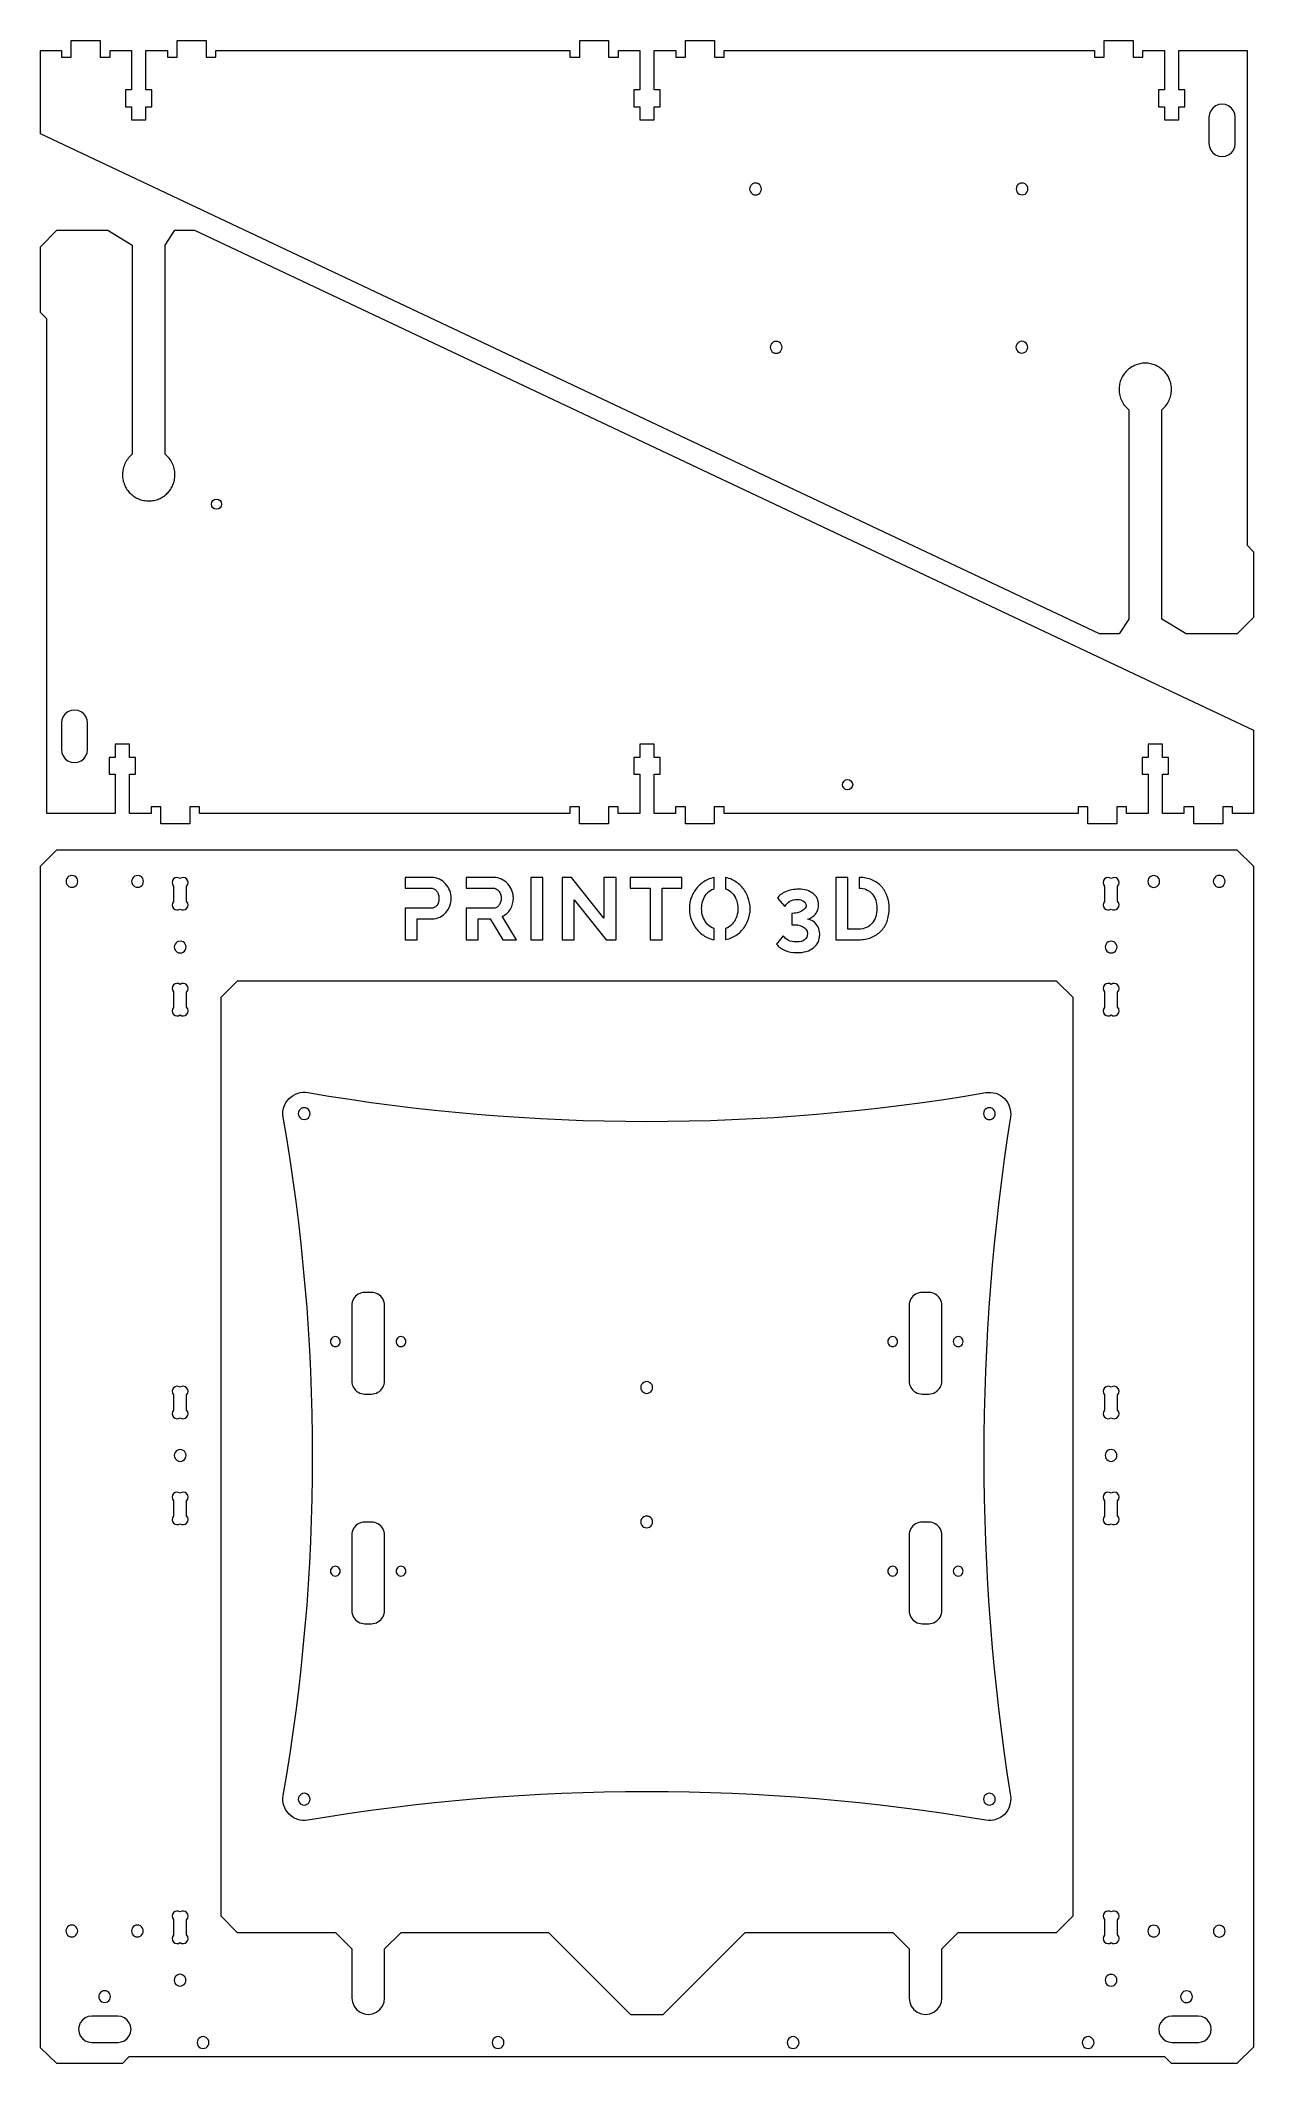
# Model space of a CAD drawing. Header units: millimetres. Extents: x -185 to 185, y -307 to 310.
import ezdxf

# ---------------------------------------------------------------- set-up
doc = ezdxf.new("R2010")
doc.units = ezdxf.units.MM
doc.header["$MEASUREMENT"] = 0
doc.layers.add('Layer 1', color=7, linetype='Continuous')
doc.layers.add('layer_1', color=7, linetype='Continuous')

msp = doc.modelspace()

# ---------------------------------------------------------------- linework, layer by layer
at = {"layer": 'Layer 1', "color": 250, "lineweight": 20}
for centre in [(-131.25, 168.25), (61.25, 82.75)]:
    msp.add_ellipse(centre, major_axis=(0, 1.55), ratio=1, dxfattribs=at)
at = {"layer": 'Layer 1', "color": 250, "lineweight": 9}
for points, knots in [([(-184.9787, 226.7583), (-184.9787, 226.7583), (-182.9787, 224.7583), (-182.9787, 224.7583), (-182.9787, 224.7583), (-182.9787, 224.7583), (-182.9787, 73.9583), (-182.9787, 73.9583), (-182.9787, 73.9583), (-182.9787, 73.9583), (-162.1843, 73.9583), (-162.1843, 73.9583), (-162.1843, 73.9583), (-162.1843, 73.9583), (-162.1843, 85.9583), (-162.1843, 85.9583), (-162.1843, 85.9583), (-162.1843, 85.9583), (-163.9843, 85.9583), (-163.9843, 85.9583), (-163.9843, 85.9583), (-163.9843, 85.9583), (-163.9843, 91.0583), (-163.9843, 91.0583), (-163.9843, 91.0583), (-163.9843, 91.0583), (-162.1843, 91.0583), (-162.1843, 91.0583), (-162.1843, 91.0583), (-162.1843, 91.0583), (-162.1843, 95.0583), (-162.1843, 95.0583), (-162.1843, 95.0583), (-162.1843, 95.0583), (-157.7843, 95.0583), (-157.7843, 95.0583), (-157.7843, 95.0583), (-157.7843, 95.0583), (-157.7843, 91.0583), (-157.7843, 91.0583), (-157.7843, 91.0583), (-157.7843, 91.0583), (-155.9843, 91.0583), (-155.9843, 91.0583), (-155.9843, 91.0583), (-155.9843, 91.0583), (-155.9843, 85.9583), (-155.9843, 85.9583), (-155.9843, 85.9583), (-155.9843, 85.9583), (-157.7843, 85.9583), (-157.7843, 85.9583), (-157.7843, 85.9583), (-157.7843, 85.9583), (-157.7843, 73.9583), (-157.7843, 73.9583), (-157.7843, 73.9583), (-157.7843, 73.9583), (-151.2288, 73.9583), (-151.2288, 73.9583), (-151.2288, 73.9583), (-151.2288, 73.9583), (-151.2288, 75.9583), (-151.2288, 75.9583), (-151.2288, 75.9583), (-151.2288, 75.9583), (-148.2288, 75.9583), (-148.2288, 75.9583), (-148.2288, 75.9583), (-148.2288, 75.9583), (-148.2288, 70.8583), (-148.2288, 70.8583), (-148.2288, 70.8583), (-148.2288, 70.8583), (-139.4288, 70.8583), (-139.4288, 70.8583), (-139.4288, 70.8583), (-139.4288, 70.8583), (-139.4288, 75.9583), (-139.4288, 75.9583), (-139.4288, 75.9583), (-139.4288, 75.9583), (-136.4288, 75.9583), (-136.4288, 75.9583), (-136.4288, 75.9583), (-136.4288, 75.9583), (-136.4288, 73.9583), (-136.4288, 73.9583), (-136.4288, 73.9583), (-136.4288, 73.9583), (-23.5288, 73.9583), (-23.5288, 73.9583), (-23.5288, 73.9583), (-23.5288, 73.9583), (-23.5288, 75.9583), (-23.5288, 75.9583), (-23.5288, 75.9583), (-23.5288, 75.9583), (-20.5288, 75.9583), (-20.5288, 75.9583), (-20.5288, 75.9583), (-20.5288, 75.9583), (-20.5288, 70.8583), (-20.5288, 70.8583), (-20.5288, 70.8583), (-20.5288, 70.8583), (-11.7288, 70.8583), (-11.7288, 70.8583), (-11.7288, 70.8583), (-11.7288, 70.8583), (-11.7288, 75.9583), (-11.7288, 75.9583), (-11.7288, 75.9583), (-11.7288, 75.9583), (-8.7288, 75.9583), (-8.7288, 75.9583), (-8.7288, 75.9583), (-8.7288, 75.9583), (-8.7288, 73.9583), (-8.7288, 73.9583), (-8.7288, 73.9583), (-8.7288, 73.9583), (-2.1788, 73.9583), (-2.1788, 73.9583), (-2.1788, 73.9583), (-2.1788, 73.9583), (-2.1788, 85.9583), (-2.1788, 85.9583), (-2.1788, 85.9583), (-2.1788, 85.9583), (-3.9788, 85.9583), (-3.9788, 85.9583), (-3.9788, 85.9583), (-3.9788, 85.9583), (-3.9788, 91.0583), (-3.9788, 91.0583), (-3.9788, 91.0583), (-3.9788, 91.0583), (-2.1788, 91.0583), (-2.1788, 91.0583), (-2.1788, 91.0583), (-2.1788, 91.0583), (-2.1788, 95.0583), (-2.1788, 95.0583), (-2.1788, 95.0583), (-2.1788, 95.0583), (2.2212, 95.0583), (2.2212, 95.0583), (2.2212, 95.0583), (2.2212, 95.0583), (2.2212, 91.0583), (2.2212, 91.0583), (2.2212, 91.0583), (2.2212, 91.0583), (4.0212, 91.0583), (4.0212, 91.0583), (4.0212, 91.0583), (4.0212, 91.0583), (4.0212, 85.9583), (4.0212, 85.9583), (4.0212, 85.9583), (4.0212, 85.9583), (2.2212, 85.9583), (2.2212, 85.9583), (2.2212, 85.9583), (2.2212, 85.9583), (2.2212, 73.9583), (2.2212, 73.9583), (2.2212, 73.9583), (2.2212, 73.9583), (8.7712, 73.9583), (8.7712, 73.9583), (8.7712, 73.9583), (8.7712, 73.9583), (8.7712, 75.9583), (8.7712, 75.9583), (8.7712, 75.9583), (8.7712, 75.9583), (11.7712, 75.9583), (11.7712, 75.9583), (11.7712, 75.9583), (11.7712, 75.9583), (11.7712, 70.8583), (11.7712, 70.8583), (11.7712, 70.8583), (11.7712, 70.8583), (20.5712, 70.8583), (20.5712, 70.8583), (20.5712, 70.8583), (20.5712, 70.8583), (20.5712, 75.9583), (20.5712, 75.9583), (20.5712, 75.9583), (20.5712, 75.9583), (23.5712, 75.9583), (23.5712, 75.9583), (23.5712, 75.9583), (23.5712, 75.9583), (23.5712, 73.9583), (23.5712, 73.9583), (23.5712, 73.9583), (23.5712, 73.9583), (131.564, 73.9583), (131.564, 73.9583), (131.564, 73.9583), (131.564, 73.9583), (131.564, 75.9583), (131.564, 75.9583), (131.564, 75.9583), (131.564, 75.9583), (134.564, 75.9583), (134.564, 75.9583), (134.564, 75.9583), (134.564, 75.9583), (134.564, 70.8583), (134.564, 70.8583), (134.564, 70.8583), (134.564, 70.8583), (143.364, 70.8583), (143.364, 70.8583), (143.364, 70.8583), (143.364, 70.8583), (143.364, 75.9583), (143.364, 75.9583), (143.364, 75.9583), (143.364, 75.9583), (146.364, 75.9583), (146.364, 75.9583), (146.364, 75.9583), (146.364, 75.9583), (146.364, 73.9583), (146.364, 73.9583), (146.364, 73.9583), (146.364, 73.9583), (152.9062, 73.9583), (152.9062, 73.9583), (152.9062, 73.9583), (152.9062, 73.9583), (152.9062, 85.9583), (152.9062, 85.9583), (152.9062, 85.9583), (152.9062, 85.9583), (151.1062, 85.9583), (151.1062, 85.9583), (151.1062, 85.9583), (151.1062, 85.9583), (151.1062, 91.0583), (151.1062, 91.0583), (151.1062, 91.0583), (151.1062, 91.0583), (152.9062, 91.0583), (152.9062, 91.0583), (152.9062, 91.0583), (152.9062, 91.0583), (152.9062, 95.0583), (152.9062, 95.0583), (152.9062, 95.0583), (152.9062, 95.0583), (157.3062, 95.0583), (157.3062, 95.0583), (157.3062, 95.0583), (157.3062, 95.0583), (157.3062, 91.0583), (157.3062, 91.0583), (157.3062, 91.0583), (157.3062, 91.0583), (159.1062, 91.0583), (159.1062, 91.0583), (159.1062, 91.0583), (159.1062, 91.0583), (159.1062, 85.9583), (159.1062, 85.9583), (159.1062, 85.9583), (159.1062, 85.9583), (157.3062, 85.9583), (157.3062, 85.9583), (157.3062, 85.9583), (157.3062, 85.9583), (157.3062, 73.9583), (157.3062, 73.9583), (157.3062, 73.9583), (157.3062, 73.9583), (163.864, 73.9583), (163.864, 73.9583), (163.864, 73.9583), (163.864, 73.9583), (163.864, 75.9583), (163.864, 75.9583), (163.864, 75.9583), (163.864, 75.9583), (166.864, 75.9583), (166.864, 75.9583), (166.864, 75.9583), (166.864, 75.9583), (166.864, 70.8583), (166.864, 70.8583), (166.864, 70.8583), (166.864, 70.8583), (175.664, 70.8583), (175.664, 70.8583), (175.664, 70.8583), (175.664, 70.8583), (175.664, 75.9583), (175.664, 75.9583), (175.664, 75.9583), (175.664, 75.9583), (178.664, 75.9583), (178.664, 75.9583), (178.664, 75.9583), (178.664, 75.9583), (178.664, 73.9583), (178.664, 73.9583), (178.664, 73.9583), (178.664, 73.9583), (185.0212, 73.9583), (185.0212, 73.9583), (185.0212, 73.9583), (185.0212, 73.9583), (185.0212, 99.3583), (185.0212, 99.3583), (185.0212, 99.3583), (185.0212, 99.3583), (-137.9787, 251.7582), (-137.9787, 251.7582), (-137.9787, 251.7582), (-137.9787, 251.7582), (-143.9383, 251.7582), (-143.9383, 251.7582), (-143.9383, 251.7582), (-143.9383, 251.7582), (-146.947, 247.2517), (-146.947, 247.2517), (-146.947, 247.2517), (-146.947, 247.2517), (-146.947, 183.4964), (-146.947, 183.4964), (-146.947, 183.4964), (-146.947, 183.4964), (-146.6119, 183.2124), (-146.6119, 183.2124), (-146.6119, 183.2124), (-146.6119, 183.2124), (-146.293, 182.9108), (-146.293, 182.9108), (-146.293, 182.9108), (-146.293, 182.9108), (-145.991, 182.5922), (-145.991, 182.5922), (-145.991, 182.5922), (-145.991, 182.5922), (-145.7067, 182.2574), (-145.7067, 182.2574), (-145.7067, 182.2574), (-145.7067, 182.2574), (-145.4408, 181.9072), (-145.4408, 181.9072), (-145.4408, 181.9072), (-145.4408, 181.9072), (-145.1941, 181.5424), (-145.1941, 181.5424), (-145.1941, 181.5424), (-145.1941, 181.5424), (-144.9673, 181.1636), (-144.9673, 181.1636), (-144.9673, 181.1636), (-144.9673, 181.1636), (-144.7612, 180.7716), (-144.7612, 180.7716), (-144.7612, 180.7716), (-144.7612, 180.7716), (-144.5765, 180.3673), (-144.5765, 180.3673), (-144.5765, 180.3673), (-144.5765, 180.3673), (-144.414, 179.9512), (-144.414, 179.9512), (-144.414, 179.9512), (-144.414, 179.9512), (-144.2745, 179.5242), (-144.2745, 179.5242), (-144.2745, 179.5242), (-144.2745, 179.5242), (-144.1586, 179.0871), (-144.1586, 179.0871), (-144.1586, 179.0871), (-144.1586, 179.0871), (-144.0671, 178.6405), (-144.0671, 178.6405), (-144.0671, 178.6405), (-144.0671, 178.6405), (-144.0009, 178.1853), (-144.0009, 178.1853), (-144.0009, 178.1853), (-144.0009, 178.1853), (-143.9606, 177.7221), (-143.9606, 177.7221), (-143.9606, 177.7221), (-143.9606, 177.7221), (-143.947, 177.2518), (-143.947, 177.2518), (-143.947, 177.2518), (-143.947, 177.2518), (-143.9574, 176.8401), (-143.9574, 176.8401), (-143.9574, 176.8401), (-143.9574, 176.8401), (-143.9883, 176.4338), (-143.9883, 176.4338), (-143.9883, 176.4338), (-143.9883, 176.4338), (-144.0392, 176.0335), (-144.0392, 176.0335), (-144.0392, 176.0335), (-144.0392, 176.0335), (-144.1095, 175.6395), (-144.1095, 175.6395), (-144.1095, 175.6395), (-144.1095, 175.6395), (-144.1989, 175.2525), (-144.1989, 175.2525), (-144.1989, 175.2525), (-144.1989, 175.2525), (-144.3067, 174.8728), (-144.3067, 174.8728), (-144.3067, 174.8728), (-144.3067, 174.8728), (-144.4324, 174.5011), (-144.4324, 174.5011), (-144.4324, 174.5011), (-144.4324, 174.5011), (-144.5757, 174.1378), (-144.5757, 174.1378), (-144.5757, 174.1378), (-144.5757, 174.1378), (-144.7359, 173.7835), (-144.7359, 173.7835), (-144.7359, 173.7835), (-144.7359, 173.7835), (-144.9126, 173.4385), (-144.9126, 173.4385), (-144.9126, 173.4385), (-144.9126, 173.4385), (-145.1052, 173.1035), (-145.1052, 173.1035), (-145.1052, 173.1035), (-145.1052, 173.1035), (-145.3133, 172.7789), (-145.3133, 172.7789), (-145.3133, 172.7789), (-145.3133, 172.7789), (-145.5363, 172.4653), (-145.5363, 172.4653), (-145.5363, 172.4653), (-145.5363, 172.4653), (-145.7738, 172.163), (-145.7738, 172.163), (-145.7738, 172.163), (-145.7738, 172.163), (-146.0253, 171.8728), (-146.0253, 171.8728), (-146.0253, 171.8728), (-146.0253, 171.8728), (-146.2902, 171.5949), (-146.2902, 171.5949), (-146.2902, 171.5949), (-146.2902, 171.5949), (-146.568, 171.33), (-146.568, 171.33), (-146.568, 171.33), (-146.568, 171.33), (-146.8583, 171.0786), (-146.8583, 171.0786), (-146.8583, 171.0786), (-146.8583, 171.0786), (-147.1605, 170.8411), (-147.1605, 170.8411), (-147.1605, 170.8411), (-147.1605, 170.8411), (-147.4742, 170.6181), (-147.4742, 170.6181), (-147.4742, 170.6181), (-147.4742, 170.6181), (-147.7987, 170.41), (-147.7987, 170.41), (-147.7987, 170.41), (-147.7987, 170.41), (-148.1338, 170.2174), (-148.1338, 170.2174), (-148.1338, 170.2174), (-148.1338, 170.2174), (-148.4787, 170.0407), (-148.4787, 170.0407), (-148.4787, 170.0407), (-148.4787, 170.0407), (-148.8331, 169.8805), (-148.8331, 169.8805), (-148.8331, 169.8805), (-148.8331, 169.8805), (-149.1964, 169.7372), (-149.1964, 169.7372), (-149.1964, 169.7372), (-149.1964, 169.7372), (-149.5681, 169.6115), (-149.5681, 169.6115), (-149.5681, 169.6115), (-149.5681, 169.6115), (-149.9477, 169.5037), (-149.9477, 169.5037), (-149.9477, 169.5037), (-149.9477, 169.5037), (-150.3347, 169.4143), (-150.3347, 169.4143), (-150.3347, 169.4143), (-150.3347, 169.4143), (-150.7287, 169.344), (-150.7287, 169.344), (-150.7287, 169.344), (-150.7287, 169.344), (-151.1291, 169.2931), (-151.1291, 169.2931), (-151.1291, 169.2931), (-151.1291, 169.2931), (-151.5353, 169.2622), (-151.5353, 169.2622), (-151.5353, 169.2622), (-151.5353, 169.2622), (-151.947, 169.2518), (-151.947, 169.2518), (-151.947, 169.2518), (-151.947, 169.2518), (-152.3587, 169.2622), (-152.3587, 169.2622), (-152.3587, 169.2622), (-152.3587, 169.2622), (-152.7649, 169.2931), (-152.7649, 169.2931), (-152.7649, 169.2931), (-152.7649, 169.2931), (-153.1653, 169.344), (-153.1653, 169.344), (-153.1653, 169.344), (-153.1653, 169.344), (-153.5593, 169.4143), (-153.5593, 169.4143), (-153.5593, 169.4143), (-153.5593, 169.4143), (-153.9463, 169.5037), (-153.9463, 169.5037), (-153.9463, 169.5037), (-153.9463, 169.5037), (-154.3259, 169.6115), (-154.3259, 169.6115), (-154.3259, 169.6115), (-154.3259, 169.6115), (-154.6976, 169.7372), (-154.6976, 169.7372), (-154.6976, 169.7372), (-154.6976, 169.7372), (-155.0609, 169.8805), (-155.0609, 169.8805), (-155.0609, 169.8805), (-155.0609, 169.8805), (-155.4153, 170.0407), (-155.4153, 170.0407), (-155.4153, 170.0407), (-155.4153, 170.0407), (-155.7602, 170.2174), (-155.7602, 170.2174), (-155.7602, 170.2174), (-155.7602, 170.2174), (-156.0953, 170.41), (-156.0953, 170.41), (-156.0953, 170.41), (-156.0953, 170.41), (-156.4198, 170.6181), (-156.4198, 170.6181), (-156.4198, 170.6181), (-156.4198, 170.6181), (-156.7335, 170.8411), (-156.7335, 170.8411), (-156.7335, 170.8411), (-156.7335, 170.8411), (-157.0357, 171.0786), (-157.0357, 171.0786), (-157.0357, 171.0786), (-157.0357, 171.0786), (-157.326, 171.33), (-157.326, 171.33), (-157.326, 171.33), (-157.326, 171.33), (-157.6038, 171.5949), (-157.6038, 171.5949), (-157.6038, 171.5949), (-157.6038, 171.5949), (-157.8687, 171.8728), (-157.8687, 171.8728), (-157.8687, 171.8728), (-157.8687, 171.8728), (-158.1202, 172.163), (-158.1202, 172.163), (-158.1202, 172.163), (-158.1202, 172.163), (-158.3577, 172.4653), (-158.3577, 172.4653), (-158.3577, 172.4653), (-158.3577, 172.4653), (-158.5807, 172.7789), (-158.5807, 172.7789), (-158.5807, 172.7789), (-158.5807, 172.7789), (-158.7888, 173.1035), (-158.7888, 173.1035), (-158.7888, 173.1035), (-158.7888, 173.1035), (-158.9814, 173.4385), (-158.9814, 173.4385), (-158.9814, 173.4385), (-158.9814, 173.4385), (-159.1581, 173.7835), (-159.1581, 173.7835), (-159.1581, 173.7835), (-159.1581, 173.7835), (-159.3183, 174.1378), (-159.3183, 174.1378), (-159.3183, 174.1378), (-159.3183, 174.1378), (-159.4616, 174.5011), (-159.4616, 174.5011), (-159.4616, 174.5011), (-159.4616, 174.5011), (-159.5873, 174.8728), (-159.5873, 174.8728), (-159.5873, 174.8728), (-159.5873, 174.8728), (-159.6951, 175.2525), (-159.6951, 175.2525), (-159.6951, 175.2525), (-159.6951, 175.2525), (-159.7845, 175.6395), (-159.7845, 175.6395), (-159.7845, 175.6395), (-159.7845, 175.6395), (-159.8548, 176.0335), (-159.8548, 176.0335), (-159.8548, 176.0335), (-159.8548, 176.0335), (-159.9057, 176.4338), (-159.9057, 176.4338), (-159.9057, 176.4338), (-159.9057, 176.4338), (-159.9366, 176.8401), (-159.9366, 176.8401), (-159.9366, 176.8401), (-159.9366, 176.8401), (-159.947, 177.2518), (-159.947, 177.2518), (-159.947, 177.2518), (-159.947, 177.2518), (-159.9334, 177.7221), (-159.9334, 177.7221), (-159.9334, 177.7221), (-159.9334, 177.7221), (-159.8931, 178.1853), (-159.8931, 178.1853), (-159.8931, 178.1853), (-159.8931, 178.1853), (-159.8269, 178.6405), (-159.8269, 178.6405), (-159.8269, 178.6405), (-159.8269, 178.6405), (-159.7354, 179.0871), (-159.7354, 179.0871), (-159.7354, 179.0871), (-159.7354, 179.0871), (-159.6195, 179.5242), (-159.6195, 179.5242), (-159.6195, 179.5242), (-159.6195, 179.5242), (-159.48, 179.9512), (-159.48, 179.9512), (-159.48, 179.9512), (-159.48, 179.9512), (-159.3175, 180.3673), (-159.3175, 180.3673), (-159.3175, 180.3673), (-159.3175, 180.3673), (-159.1328, 180.7716), (-159.1328, 180.7716), (-159.1328, 180.7716), (-159.1328, 180.7716), (-158.9267, 181.1636), (-158.9267, 181.1636), (-158.9267, 181.1636), (-158.9267, 181.1636), (-158.6999, 181.5424), (-158.6999, 181.5424), (-158.6999, 181.5424), (-158.6999, 181.5424), (-158.4532, 181.9072), (-158.4532, 181.9072), (-158.4532, 181.9072), (-158.4532, 181.9072), (-158.1873, 182.2574), (-158.1873, 182.2574), (-158.1873, 182.2574), (-158.1873, 182.2574), (-157.903, 182.5922), (-157.903, 182.5922), (-157.903, 182.5922), (-157.903, 182.5922), (-157.601, 182.9108), (-157.601, 182.9108), (-157.601, 182.9108), (-157.601, 182.9108), (-157.2821, 183.2124), (-157.2821, 183.2124), (-157.2821, 183.2124), (-157.2821, 183.2124), (-156.947, 183.4964), (-156.947, 183.4964), (-156.947, 183.4964), (-156.947, 183.4964), (-156.947, 247.2517), (-156.947, 247.2517), (-156.947, 247.2517), (-156.947, 247.2517), (-164.3787, 251.7582), (-164.3787, 251.7582), (-164.3787, 251.7582), (-164.3787, 251.7582), (-179.9787, 251.7582), (-179.9787, 251.7582), (-179.9787, 251.7582), (-179.9787, 251.7582), (-184.9787, 246.7582), (-184.9787, 246.7582), (-184.9787, 246.7582), (-184.9787, 246.7582), (-184.9787, 226.7583), (-184.9787, 226.7583), (-184.9787, 226.7583), (-184.9787, 226.7583), (-184.9787, 226.7583), (-184.9787, 226.7583)], [0, 0, 0, 0, 0.00534759, 0.00534759, 0.00534759, 0.00534759, 0.01069519, 0.01069519, 0.01069519, 0.01069519, 0.01604278, 0.01604278, 0.01604278, 0.01604278, 0.02139037, 0.02139037, 0.02139037, 0.02139037, 0.02673797, 0.02673797, 0.02673797, 0.02673797, 0.03208556, 0.03208556, 0.03208556, 0.03208556, 0.03743316, 0.03743316, 0.03743316, 0.03743316, 0.04278075, 0.04278075, 0.04278075, 0.04278075, 0.04812834, 0.04812834, 0.04812834, 0.04812834, 0.05347594, 0.05347594, 0.05347594, 0.05347594, 0.05882353, 0.05882353, 0.05882353, 0.05882353, 0.06417112, 0.06417112, 0.06417112, 0.06417112, 0.06951872, 0.06951872, 0.06951872, 0.06951872, 0.07486631, 0.07486631, 0.07486631, 0.07486631, 0.0802139, 0.0802139, 0.0802139, 0.0802139, 0.0855615, 0.0855615, 0.0855615, 0.0855615, 0.09090909, 0.09090909, 0.09090909, 0.09090909, 0.09625668, 0.09625668, 0.09625668, 0.09625668, 0.10160428, 0.10160428, 0.10160428, 0.10160428, 0.10695187, 0.10695187, 0.10695187, 0.10695187, 0.11229947, 0.11229947, 0.11229947, 0.11229947, 0.11764706, 0.11764706, 0.11764706, 0.11764706, 0.12299465, 0.12299465, 0.12299465, 0.12299465, 0.12834225, 0.12834225, 0.12834225, 0.12834225, 0.13368984, 0.13368984, 0.13368984, 0.13368984, 0.13903743, 0.13903743, 0.13903743, 0.13903743, 0.14438503, 0.14438503, 0.14438503, 0.14438503, 0.14973262, 0.14973262, 0.14973262, 0.14973262, 0.15508021, 0.15508021, 0.15508021, 0.15508021, 0.16042781, 0.16042781, 0.16042781, 0.16042781, 0.1657754, 0.1657754, 0.1657754, 0.1657754, 0.17112299, 0.17112299, 0.17112299, 0.17112299, 0.17647059, 0.17647059, 0.17647059, 0.17647059, 0.18181818, 0.18181818, 0.18181818, 0.18181818, 0.18716578, 0.18716578, 0.18716578, 0.18716578, 0.19251337, 0.19251337, 0.19251337, 0.19251337, 0.19786096, 0.19786096, 0.19786096, 0.19786096, 0.20320856, 0.20320856, 0.20320856, 0.20320856, 0.20855615, 0.20855615, 0.20855615, 0.20855615, 0.21390374, 0.21390374, 0.21390374, 0.21390374, 0.21925134, 0.21925134, 0.21925134, 0.21925134, 0.22459893, 0.22459893, 0.22459893, 0.22459893, 0.22994652, 0.22994652, 0.22994652, 0.22994652, 0.23529412, 0.23529412, 0.23529412, 0.23529412, 0.24064171, 0.24064171, 0.24064171, 0.24064171, 0.2459893, 0.2459893, 0.2459893, 0.2459893, 0.2513369, 0.2513369, 0.2513369, 0.2513369, 0.25668449, 0.25668449, 0.25668449, 0.25668449, 0.26203209, 0.26203209, 0.26203209, 0.26203209, 0.26737968, 0.26737968, 0.26737968, 0.26737968, 0.27272727, 0.27272727, 0.27272727, 0.27272727, 0.27807487, 0.27807487, 0.27807487, 0.27807487, 0.28342246, 0.28342246, 0.28342246, 0.28342246, 0.28877005, 0.28877005, 0.28877005, 0.28877005, 0.29411765, 0.29411765, 0.29411765, 0.29411765, 0.29946524, 0.29946524, 0.29946524, 0.29946524, 0.30481283, 0.30481283, 0.30481283, 0.30481283, 0.31016043, 0.31016043, 0.31016043, 0.31016043, 0.31550802, 0.31550802, 0.31550802, 0.31550802, 0.32085561, 0.32085561, 0.32085561, 0.32085561, 0.32620321, 0.32620321, 0.32620321, 0.32620321, 0.3315508, 0.3315508, 0.3315508, 0.3315508, 0.3368984, 0.3368984, 0.3368984, 0.3368984, 0.34224599, 0.34224599, 0.34224599, 0.34224599, 0.34759358, 0.34759358, 0.34759358, 0.34759358, 0.35294118, 0.35294118, 0.35294118, 0.35294118, 0.35828877, 0.35828877, 0.35828877, 0.35828877, 0.36363636, 0.36363636, 0.36363636, 0.36363636, 0.36898396, 0.36898396, 0.36898396, 0.36898396, 0.37433155, 0.37433155, 0.37433155, 0.37433155, 0.37967914, 0.37967914, 0.37967914, 0.37967914, 0.38502674, 0.38502674, 0.38502674, 0.38502674, 0.39037433, 0.39037433, 0.39037433, 0.39037433, 0.39572193, 0.39572193, 0.39572193, 0.39572193, 0.40106952, 0.40106952, 0.40106952, 0.40106952, 0.40641711, 0.40641711, 0.40641711, 0.40641711, 0.41176471, 0.41176471, 0.41176471, 0.41176471, 0.4171123, 0.4171123, 0.4171123, 0.4171123, 0.42245989, 0.42245989, 0.42245989, 0.42245989, 0.42780749, 0.42780749, 0.42780749, 0.42780749, 0.43315508, 0.43315508, 0.43315508, 0.43315508, 0.43850267, 0.43850267, 0.43850267, 0.43850267, 0.44385027, 0.44385027, 0.44385027, 0.44385027, 0.44919786, 0.44919786, 0.44919786, 0.44919786, 0.45454545, 0.45454545, 0.45454545, 0.45454545, 0.45989305, 0.45989305, 0.45989305, 0.45989305, 0.46524064, 0.46524064, 0.46524064, 0.46524064, 0.47058824, 0.47058824, 0.47058824, 0.47058824, 0.47593583, 0.47593583, 0.47593583, 0.47593583, 0.48128342, 0.48128342, 0.48128342, 0.48128342, 0.48663102, 0.48663102, 0.48663102, 0.48663102, 0.49197861, 0.49197861, 0.49197861, 0.49197861, 0.4973262, 0.4973262, 0.4973262, 0.4973262, 0.5026738, 0.5026738, 0.5026738, 0.5026738, 0.50802139, 0.50802139, 0.50802139, 0.50802139, 0.51336898, 0.51336898, 0.51336898, 0.51336898, 0.51871658, 0.51871658, 0.51871658, 0.51871658, 0.52406417, 0.52406417, 0.52406417, 0.52406417, 0.52941176, 0.52941176, 0.52941176, 0.52941176, 0.53475936, 0.53475936, 0.53475936, 0.53475936, 0.54010695, 0.54010695, 0.54010695, 0.54010695, 0.54545455, 0.54545455, 0.54545455, 0.54545455, 0.55080214, 0.55080214, 0.55080214, 0.55080214, 0.55614973, 0.55614973, 0.55614973, 0.55614973, 0.56149733, 0.56149733, 0.56149733, 0.56149733, 0.56684492, 0.56684492, 0.56684492, 0.56684492, 0.57219251, 0.57219251, 0.57219251, 0.57219251, 0.57754011, 0.57754011, 0.57754011, 0.57754011, 0.5828877, 0.5828877, 0.5828877, 0.5828877, 0.58823529, 0.58823529, 0.58823529, 0.58823529, 0.59358289, 0.59358289, 0.59358289, 0.59358289, 0.59893048, 0.59893048, 0.59893048, 0.59893048, 0.60427807, 0.60427807, 0.60427807, 0.60427807, 0.60962567, 0.60962567, 0.60962567, 0.60962567, 0.61497326, 0.61497326, 0.61497326, 0.61497326, 0.62032086, 0.62032086, 0.62032086, 0.62032086, 0.62566845, 0.62566845, 0.62566845, 0.62566845, 0.63101604, 0.63101604, 0.63101604, 0.63101604, 0.63636364, 0.63636364, 0.63636364, 0.63636364, 0.64171123, 0.64171123, 0.64171123, 0.64171123, 0.64705882, 0.64705882, 0.64705882, 0.64705882, 0.65240642, 0.65240642, 0.65240642, 0.65240642, 0.65775401, 0.65775401, 0.65775401, 0.65775401, 0.6631016, 0.6631016, 0.6631016, 0.6631016, 0.6684492, 0.6684492, 0.6684492, 0.6684492, 0.67379679, 0.67379679, 0.67379679, 0.67379679, 0.67914439, 0.67914439, 0.67914439, 0.67914439, 0.68449198, 0.68449198, 0.68449198, 0.68449198, 0.68983957, 0.68983957, 0.68983957, 0.68983957, 0.69518717, 0.69518717, 0.69518717, 0.69518717, 0.70053476, 0.70053476, 0.70053476, 0.70053476, 0.70588235, 0.70588235, 0.70588235, 0.70588235, 0.71122995, 0.71122995, 0.71122995, 0.71122995, 0.71657754, 0.71657754, 0.71657754, 0.71657754, 0.72192513, 0.72192513, 0.72192513, 0.72192513, 0.72727273, 0.72727273, 0.72727273, 0.72727273, 0.73262032, 0.73262032, 0.73262032, 0.73262032, 0.73796791, 0.73796791, 0.73796791, 0.73796791, 0.74331551, 0.74331551, 0.74331551, 0.74331551, 0.7486631, 0.7486631, 0.7486631, 0.7486631, 0.7540107, 0.7540107, 0.7540107, 0.7540107, 0.75935829, 0.75935829, 0.75935829, 0.75935829, 0.76470588, 0.76470588, 0.76470588, 0.76470588, 0.77005348, 0.77005348, 0.77005348, 0.77005348, 0.77540107, 0.77540107, 0.77540107, 0.77540107, 0.78074866, 0.78074866, 0.78074866, 0.78074866, 0.78609626, 0.78609626, 0.78609626, 0.78609626, 0.79144385, 0.79144385, 0.79144385, 0.79144385, 0.79679144, 0.79679144, 0.79679144, 0.79679144, 0.80213904, 0.80213904, 0.80213904, 0.80213904, 0.80748663, 0.80748663, 0.80748663, 0.80748663, 0.81283422, 0.81283422, 0.81283422, 0.81283422, 0.81818182, 0.81818182, 0.81818182, 0.81818182, 0.82352941, 0.82352941, 0.82352941, 0.82352941, 0.82887701, 0.82887701, 0.82887701, 0.82887701, 0.8342246, 0.8342246, 0.8342246, 0.8342246, 0.83957219, 0.83957219, 0.83957219, 0.83957219, 0.84491979, 0.84491979, 0.84491979, 0.84491979, 0.85026738, 0.85026738, 0.85026738, 0.85026738, 0.85561497, 0.85561497, 0.85561497, 0.85561497, 0.86096257, 0.86096257, 0.86096257, 0.86096257, 0.86631016, 0.86631016, 0.86631016, 0.86631016, 0.87165775, 0.87165775, 0.87165775, 0.87165775, 0.87700535, 0.87700535, 0.87700535, 0.87700535, 0.88235294, 0.88235294, 0.88235294, 0.88235294, 0.88770053, 0.88770053, 0.88770053, 0.88770053, 0.89304813, 0.89304813, 0.89304813, 0.89304813, 0.89839572, 0.89839572, 0.89839572, 0.89839572, 0.90374332, 0.90374332, 0.90374332, 0.90374332, 0.90909091, 0.90909091, 0.90909091, 0.90909091, 0.9144385, 0.9144385, 0.9144385, 0.9144385, 0.9197861, 0.9197861, 0.9197861, 0.9197861, 0.92513369, 0.92513369, 0.92513369, 0.92513369, 0.93048128, 0.93048128, 0.93048128, 0.93048128, 0.93582888, 0.93582888, 0.93582888, 0.93582888, 0.94117647, 0.94117647, 0.94117647, 0.94117647, 0.94652406, 0.94652406, 0.94652406, 0.94652406, 0.95187166, 0.95187166, 0.95187166, 0.95187166, 0.95721925, 0.95721925, 0.95721925, 0.95721925, 0.96256684, 0.96256684, 0.96256684, 0.96256684, 0.96791444, 0.96791444, 0.96791444, 0.96791444, 0.97326203, 0.97326203, 0.97326203, 0.97326203, 0.97860963, 0.97860963, 0.97860963, 0.97860963, 0.98395722, 0.98395722, 0.98395722, 0.98395722, 0.98930481, 0.98930481, 0.98930481, 0.98930481, 1, 1, 1, 1]), ([(185.0211, -302.1421), (185.0211, -302.1421), (185.0211, 57.8579), (185.0211, 57.8579), (185.0211, 57.8579), (185.0211, 57.8579), (180.0211, 62.8579), (180.0211, 62.8579), (180.0211, 62.8579), (180.0211, 62.8579), (-179.9789, 62.8579), (-179.9789, 62.8579), (-179.9789, 62.8579), (-179.9789, 62.8579), (-184.9789, 57.8579), (-184.9789, 57.8579), (-184.9789, 57.8579), (-184.9789, 57.8579), (-184.9789, -302.3338), (-184.9789, -302.3338), (-184.9789, -302.3338), (-184.9789, -302.3338), (-179.9789, -307.1421), (-179.9789, -307.1421), (-179.9789, -307.1421), (-179.9789, -307.1421), (-159.9789, -307.1421), (-159.9789, -307.1421), (-159.9789, -307.1421), (-159.9789, -307.1421), (-157.9789, -305.1421), (-157.9789, -305.1421), (-157.9789, -305.1421), (-157.9789, -305.1421), (158.0211, -305.1421), (158.0211, -305.1421), (158.0211, -305.1421), (158.0211, -305.1421), (160.0211, -307.1421), (160.0211, -307.1421), (160.0211, -307.1421), (160.0211, -307.1421), (180.0211, -307.1421), (180.0211, -307.1421), (180.0211, -307.1421), (180.0211, -307.1421), (185.0211, -302.1421), (185.0211, -302.1421), (185.0211, -302.1421), (185.0211, -302.1421), (185.0211, -302.1421), (185.0211, -302.1421)], [0, 0, 0, 0, 0.07142857, 0.07142857, 0.07142857, 0.07142857, 0.14285714, 0.14285714, 0.14285714, 0.14285714, 0.21428571, 0.21428571, 0.21428571, 0.21428571, 0.28571429, 0.28571429, 0.28571429, 0.28571429, 0.35714286, 0.35714286, 0.35714286, 0.35714286, 0.42857143, 0.42857143, 0.42857143, 0.42857143, 0.5, 0.5, 0.5, 0.5, 0.57142857, 0.57142857, 0.57142857, 0.57142857, 0.64285714, 0.64285714, 0.64285714, 0.64285714, 0.71428571, 0.71428571, 0.71428571, 0.71428571, 0.78571429, 0.78571429, 0.78571429, 0.78571429, 0.85714286, 0.85714286, 0.85714286, 0.85714286, 1, 1, 1, 1]), ([(-144.374, 47.1878), (-144.374, 47.1878), (-144.374, 51.8038), (-144.374, 51.8038), (-144.374, 51.8038), (-144.3904, 51.8202), (-144.4062, 51.8368), (-144.4217, 51.8538), (-144.4217, 51.8538), (-144.9788, 52.4619), (-144.9629, 53.4069), (-144.374, 53.9958), (-144.374, 53.9958), (-143.8292, 54.5406), (-142.9797, 54.595), (-142.374, 54.159), (-142.374, 54.159), (-141.7683, 54.595), (-140.9188, 54.5406), (-140.374, 53.9958), (-140.374, 53.9958), (-139.7687, 53.3905), (-139.7687, 52.4091), (-140.374, 51.8038), (-140.374, 51.8038), (-140.374, 51.8038), (-140.374, 47.1878), (-140.374, 47.1878), (-140.374, 47.1878), (-139.7687, 46.5825), (-139.7687, 45.6011), (-140.374, 44.9958), (-140.374, 44.9958), (-140.9188, 44.451), (-141.7683, 44.3966), (-142.374, 44.8326), (-142.374, 44.8326), (-142.9797, 44.3966), (-143.8292, 44.451), (-144.374, 44.9958), (-144.374, 44.9958), (-144.9629, 45.5847), (-144.9788, 46.5297), (-144.4217, 47.1378), (-144.4217, 47.1378), (-144.4062, 47.1548), (-144.3904, 47.1714), (-144.374, 47.1878)], [0, 0, 0, 0, 0.07692308, 0.07692308, 0.07692308, 0.07692308, 0.15384615, 0.15384615, 0.15384615, 0.15384615, 0.23076923, 0.23076923, 0.23076923, 0.23076923, 0.30769231, 0.30769231, 0.30769231, 0.30769231, 0.38461538, 0.38461538, 0.38461538, 0.38461538, 0.46153846, 0.46153846, 0.46153846, 0.46153846, 0.53846154, 0.53846154, 0.53846154, 0.53846154, 0.61538462, 0.61538462, 0.61538462, 0.61538462, 0.69230769, 0.69230769, 0.69230769, 0.69230769, 0.76923077, 0.76923077, 0.76923077, 0.76923077, 0.84615385, 0.84615385, 0.84615385, 0.84615385, 1, 1, 1, 1]), ([(139.626, 47.1878), (139.626, 47.1878), (139.626, 51.8038), (139.626, 51.8038), (139.626, 51.8038), (139.6096, 51.8202), (139.5938, 51.8368), (139.5783, 51.8538), (139.5783, 51.8538), (139.0212, 52.4619), (139.0371, 53.4069), (139.626, 53.9958), (139.626, 53.9958), (140.1708, 54.5406), (141.0203, 54.595), (141.626, 54.159), (141.626, 54.159), (142.2317, 54.595), (143.0812, 54.5406), (143.626, 53.9958), (143.626, 53.9958), (144.2313, 53.3905), (144.2313, 52.4091), (143.626, 51.8038), (143.626, 51.8038), (143.626, 51.8038), (143.626, 47.1878), (143.626, 47.1878), (143.626, 47.1878), (144.2313, 46.5825), (144.2313, 45.6011), (143.626, 44.9958), (143.626, 44.9958), (143.0812, 44.451), (142.2317, 44.3966), (141.626, 44.8326), (141.626, 44.8326), (141.0203, 44.3966), (140.1708, 44.451), (139.626, 44.9958), (139.626, 44.9958), (139.0371, 45.5847), (139.0212, 46.5297), (139.5783, 47.1378), (139.5783, 47.1378), (139.5938, 47.1548), (139.6096, 47.1714), (139.626, 47.1878)], [0, 0, 0, 0, 0.07692308, 0.07692308, 0.07692308, 0.07692308, 0.15384615, 0.15384615, 0.15384615, 0.15384615, 0.23076923, 0.23076923, 0.23076923, 0.23076923, 0.30769231, 0.30769231, 0.30769231, 0.30769231, 0.38461538, 0.38461538, 0.38461538, 0.38461538, 0.46153846, 0.46153846, 0.46153846, 0.46153846, 0.53846154, 0.53846154, 0.53846154, 0.53846154, 0.61538462, 0.61538462, 0.61538462, 0.61538462, 0.69230769, 0.69230769, 0.69230769, 0.69230769, 0.76923077, 0.76923077, 0.76923077, 0.76923077, 0.84615385, 0.84615385, 0.84615385, 0.84615385, 1, 1, 1, 1]), ([(-144.374, 14.8878), (-144.374, 14.8878), (-144.374, 19.5038), (-144.374, 19.5038), (-144.374, 19.5038), (-144.3904, 19.5202), (-144.4062, 19.5368), (-144.4217, 19.5538), (-144.4217, 19.5538), (-144.9788, 20.1619), (-144.9629, 21.1069), (-144.374, 21.6958), (-144.374, 21.6958), (-143.8292, 22.2406), (-142.9797, 22.295), (-142.374, 21.859), (-142.374, 21.859), (-141.7683, 22.295), (-140.9188, 22.2406), (-140.374, 21.6958), (-140.374, 21.6958), (-139.7687, 21.0905), (-139.7687, 20.1091), (-140.374, 19.5038), (-140.374, 19.5038), (-140.374, 19.5038), (-140.374, 14.8878), (-140.374, 14.8878), (-140.374, 14.8878), (-139.7687, 14.2825), (-139.7687, 13.3011), (-140.374, 12.6958), (-140.374, 12.6958), (-140.9188, 12.151), (-141.7683, 12.0966), (-142.374, 12.5326), (-142.374, 12.5326), (-142.9797, 12.0966), (-143.8292, 12.151), (-144.374, 12.6958), (-144.374, 12.6958), (-144.9629, 13.2847), (-144.9788, 14.2297), (-144.4217, 14.8378), (-144.4217, 14.8378), (-144.4062, 14.8548), (-144.3904, 14.8714), (-144.374, 14.8878)], [0, 0, 0, 0, 0.07692308, 0.07692308, 0.07692308, 0.07692308, 0.15384615, 0.15384615, 0.15384615, 0.15384615, 0.23076923, 0.23076923, 0.23076923, 0.23076923, 0.30769231, 0.30769231, 0.30769231, 0.30769231, 0.38461538, 0.38461538, 0.38461538, 0.38461538, 0.46153846, 0.46153846, 0.46153846, 0.46153846, 0.53846154, 0.53846154, 0.53846154, 0.53846154, 0.61538462, 0.61538462, 0.61538462, 0.61538462, 0.69230769, 0.69230769, 0.69230769, 0.69230769, 0.76923077, 0.76923077, 0.76923077, 0.76923077, 0.84615385, 0.84615385, 0.84615385, 0.84615385, 1, 1, 1, 1]), ([(139.626, 14.8878), (139.626, 14.8878), (139.626, 19.5038), (139.626, 19.5038), (139.626, 19.5038), (139.6096, 19.5202), (139.5938, 19.5368), (139.5783, 19.5538), (139.5783, 19.5538), (139.0212, 20.1619), (139.0371, 21.1069), (139.626, 21.6958), (139.626, 21.6958), (140.1708, 22.2406), (141.0203, 22.295), (141.626, 21.859), (141.626, 21.859), (142.2317, 22.295), (143.0812, 22.2406), (143.626, 21.6958), (143.626, 21.6958), (144.2313, 21.0905), (144.2313, 20.1091), (143.626, 19.5038), (143.626, 19.5038), (143.626, 19.5038), (143.626, 14.8878), (143.626, 14.8878), (143.626, 14.8878), (144.2313, 14.2825), (144.2313, 13.3011), (143.626, 12.6958), (143.626, 12.6958), (143.0812, 12.151), (142.2317, 12.0966), (141.626, 12.5326), (141.626, 12.5326), (141.0203, 12.0966), (140.1708, 12.151), (139.626, 12.6958), (139.626, 12.6958), (139.0371, 13.2847), (139.0212, 14.2297), (139.5783, 14.8378), (139.5783, 14.8378), (139.5938, 14.8548), (139.6096, 14.8714), (139.626, 14.8878)], [0, 0, 0, 0, 0.07692308, 0.07692308, 0.07692308, 0.07692308, 0.15384615, 0.15384615, 0.15384615, 0.15384615, 0.23076923, 0.23076923, 0.23076923, 0.23076923, 0.30769231, 0.30769231, 0.30769231, 0.30769231, 0.38461538, 0.38461538, 0.38461538, 0.38461538, 0.46153846, 0.46153846, 0.46153846, 0.46153846, 0.53846154, 0.53846154, 0.53846154, 0.53846154, 0.61538462, 0.61538462, 0.61538462, 0.61538462, 0.69230769, 0.69230769, 0.69230769, 0.69230769, 0.76923077, 0.76923077, 0.76923077, 0.76923077, 0.84615385, 0.84615385, 0.84615385, 0.84615385, 1, 1, 1, 1]), ([(-144.374, -107.905), (-144.374, -107.905), (-144.374, -103.289), (-144.374, -103.289), (-144.374, -103.289), (-144.3904, -103.2726), (-144.4062, -103.256), (-144.4217, -103.239), (-144.4217, -103.239), (-144.9788, -102.6309), (-144.9629, -101.6859), (-144.374, -101.097), (-144.374, -101.097), (-143.8292, -100.5522), (-142.9797, -100.4978), (-142.374, -100.9338), (-142.374, -100.9338), (-141.7683, -100.4978), (-140.9188, -100.5522), (-140.374, -101.097), (-140.374, -101.097), (-139.7687, -101.7023), (-139.7687, -102.6837), (-140.374, -103.289), (-140.374, -103.289), (-140.374, -103.289), (-140.374, -107.905), (-140.374, -107.905), (-140.374, -107.905), (-139.7687, -108.5103), (-139.7687, -109.4917), (-140.374, -110.097), (-140.374, -110.097), (-140.9188, -110.6418), (-141.7683, -110.6962), (-142.374, -110.2602), (-142.374, -110.2602), (-142.9797, -110.6962), (-143.8292, -110.6418), (-144.374, -110.097), (-144.374, -110.097), (-144.9629, -109.5081), (-144.9788, -108.5631), (-144.4217, -107.955), (-144.4217, -107.955), (-144.4062, -107.938), (-144.3904, -107.9214), (-144.374, -107.905)], [0, 0, 0, 0, 0.07692308, 0.07692308, 0.07692308, 0.07692308, 0.15384615, 0.15384615, 0.15384615, 0.15384615, 0.23076923, 0.23076923, 0.23076923, 0.23076923, 0.30769231, 0.30769231, 0.30769231, 0.30769231, 0.38461538, 0.38461538, 0.38461538, 0.38461538, 0.46153846, 0.46153846, 0.46153846, 0.46153846, 0.53846154, 0.53846154, 0.53846154, 0.53846154, 0.61538462, 0.61538462, 0.61538462, 0.61538462, 0.69230769, 0.69230769, 0.69230769, 0.69230769, 0.76923077, 0.76923077, 0.76923077, 0.76923077, 0.84615385, 0.84615385, 0.84615385, 0.84615385, 1, 1, 1, 1]), ([(139.626, -107.905), (139.626, -107.905), (139.626, -103.289), (139.626, -103.289), (139.626, -103.289), (139.6096, -103.2726), (139.5938, -103.256), (139.5783, -103.239), (139.5783, -103.239), (139.0212, -102.6309), (139.0371, -101.6859), (139.626, -101.097), (139.626, -101.097), (140.1708, -100.5522), (141.0203, -100.4978), (141.626, -100.9338), (141.626, -100.9338), (142.2317, -100.4978), (143.0812, -100.5522), (143.626, -101.097), (143.626, -101.097), (144.2313, -101.7023), (144.2313, -102.6837), (143.626, -103.289), (143.626, -103.289), (143.626, -103.289), (143.626, -107.905), (143.626, -107.905), (143.626, -107.905), (144.2313, -108.5103), (144.2313, -109.4917), (143.626, -110.097), (143.626, -110.097), (143.0812, -110.6418), (142.2317, -110.6962), (141.626, -110.2602), (141.626, -110.2602), (141.0203, -110.6962), (140.1708, -110.6418), (139.626, -110.097), (139.626, -110.097), (139.0371, -109.5081), (139.0212, -108.5631), (139.5783, -107.955), (139.5783, -107.955), (139.5938, -107.938), (139.6096, -107.9214), (139.626, -107.905)], [0, 0, 0, 0, 0.07692308, 0.07692308, 0.07692308, 0.07692308, 0.15384615, 0.15384615, 0.15384615, 0.15384615, 0.23076923, 0.23076923, 0.23076923, 0.23076923, 0.30769231, 0.30769231, 0.30769231, 0.30769231, 0.38461538, 0.38461538, 0.38461538, 0.38461538, 0.46153846, 0.46153846, 0.46153846, 0.46153846, 0.53846154, 0.53846154, 0.53846154, 0.53846154, 0.61538462, 0.61538462, 0.61538462, 0.61538462, 0.69230769, 0.69230769, 0.69230769, 0.69230769, 0.76923077, 0.76923077, 0.76923077, 0.76923077, 0.84615385, 0.84615385, 0.84615385, 0.84615385, 1, 1, 1, 1]), ([(-144.374, -140.205), (-144.374, -140.205), (-144.374, -135.589), (-144.374, -135.589), (-144.374, -135.589), (-144.3904, -135.5726), (-144.4062, -135.556), (-144.4217, -135.539), (-144.4217, -135.539), (-144.9788, -134.9309), (-144.9629, -133.9859), (-144.374, -133.397), (-144.374, -133.397), (-143.8292, -132.8522), (-142.9797, -132.7978), (-142.374, -133.2338), (-142.374, -133.2338), (-141.7683, -132.7978), (-140.9188, -132.8522), (-140.374, -133.397), (-140.374, -133.397), (-139.7687, -134.0023), (-139.7687, -134.9837), (-140.374, -135.589), (-140.374, -135.589), (-140.374, -135.589), (-140.374, -140.205), (-140.374, -140.205), (-140.374, -140.205), (-139.7687, -140.8103), (-139.7687, -141.7917), (-140.374, -142.397), (-140.374, -142.397), (-140.9188, -142.9418), (-141.7683, -142.9962), (-142.374, -142.5602), (-142.374, -142.5602), (-142.9797, -142.9962), (-143.8292, -142.9418), (-144.374, -142.397), (-144.374, -142.397), (-144.9629, -141.8081), (-144.9788, -140.8631), (-144.4217, -140.255), (-144.4217, -140.255), (-144.4062, -140.238), (-144.3904, -140.2214), (-144.374, -140.205)], [0, 0, 0, 0, 0.07692308, 0.07692308, 0.07692308, 0.07692308, 0.15384615, 0.15384615, 0.15384615, 0.15384615, 0.23076923, 0.23076923, 0.23076923, 0.23076923, 0.30769231, 0.30769231, 0.30769231, 0.30769231, 0.38461538, 0.38461538, 0.38461538, 0.38461538, 0.46153846, 0.46153846, 0.46153846, 0.46153846, 0.53846154, 0.53846154, 0.53846154, 0.53846154, 0.61538462, 0.61538462, 0.61538462, 0.61538462, 0.69230769, 0.69230769, 0.69230769, 0.69230769, 0.76923077, 0.76923077, 0.76923077, 0.76923077, 0.84615385, 0.84615385, 0.84615385, 0.84615385, 1, 1, 1, 1]), ([(139.626, -140.205), (139.626, -140.205), (139.626, -135.589), (139.626, -135.589), (139.626, -135.589), (139.6096, -135.5726), (139.5938, -135.556), (139.5783, -135.539), (139.5783, -135.539), (139.0212, -134.9309), (139.0371, -133.9859), (139.626, -133.397), (139.626, -133.397), (140.1708, -132.8522), (141.0203, -132.7978), (141.626, -133.2338), (141.626, -133.2338), (142.2317, -132.7978), (143.0812, -132.8522), (143.626, -133.397), (143.626, -133.397), (144.2313, -134.0023), (144.2313, -134.9837), (143.626, -135.589), (143.626, -135.589), (143.626, -135.589), (143.626, -140.205), (143.626, -140.205), (143.626, -140.205), (144.2313, -140.8103), (144.2313, -141.7917), (143.626, -142.397), (143.626, -142.397), (143.0812, -142.9418), (142.2317, -142.9962), (141.626, -142.5602), (141.626, -142.5602), (141.0203, -142.9962), (140.1708, -142.9418), (139.626, -142.397), (139.626, -142.397), (139.0371, -141.8081), (139.0212, -140.8631), (139.5783, -140.255), (139.5783, -140.255), (139.5938, -140.238), (139.6096, -140.2214), (139.626, -140.205)], [0, 0, 0, 0, 0.07692308, 0.07692308, 0.07692308, 0.07692308, 0.15384615, 0.15384615, 0.15384615, 0.15384615, 0.23076923, 0.23076923, 0.23076923, 0.23076923, 0.30769231, 0.30769231, 0.30769231, 0.30769231, 0.38461538, 0.38461538, 0.38461538, 0.38461538, 0.46153846, 0.46153846, 0.46153846, 0.46153846, 0.53846154, 0.53846154, 0.53846154, 0.53846154, 0.61538462, 0.61538462, 0.61538462, 0.61538462, 0.69230769, 0.69230769, 0.69230769, 0.69230769, 0.76923077, 0.76923077, 0.76923077, 0.76923077, 0.84615385, 0.84615385, 0.84615385, 0.84615385, 1, 1, 1, 1]), ([(-144.374, -267.905), (-144.374, -267.905), (-144.374, -263.289), (-144.374, -263.289), (-144.374, -263.289), (-144.3904, -263.2726), (-144.4062, -263.256), (-144.4217, -263.239), (-144.4217, -263.239), (-144.9788, -262.6309), (-144.9629, -261.6859), (-144.374, -261.097), (-144.374, -261.097), (-143.8292, -260.5522), (-142.9797, -260.4978), (-142.374, -260.9338), (-142.374, -260.9338), (-141.7683, -260.4978), (-140.9188, -260.5522), (-140.374, -261.097), (-140.374, -261.097), (-139.7687, -261.7023), (-139.7687, -262.6837), (-140.374, -263.289), (-140.374, -263.289), (-140.374, -263.289), (-140.374, -267.905), (-140.374, -267.905), (-140.374, -267.905), (-139.7687, -268.5103), (-139.7687, -269.4917), (-140.374, -270.097), (-140.374, -270.097), (-140.9188, -270.6418), (-141.7683, -270.6962), (-142.374, -270.2602), (-142.374, -270.2602), (-142.9797, -270.6962), (-143.8292, -270.6418), (-144.374, -270.097), (-144.374, -270.097), (-144.9629, -269.5081), (-144.9788, -268.5631), (-144.4217, -267.955), (-144.4217, -267.955), (-144.4062, -267.938), (-144.3904, -267.9214), (-144.374, -267.905)], [0, 0, 0, 0, 0.07692308, 0.07692308, 0.07692308, 0.07692308, 0.15384615, 0.15384615, 0.15384615, 0.15384615, 0.23076923, 0.23076923, 0.23076923, 0.23076923, 0.30769231, 0.30769231, 0.30769231, 0.30769231, 0.38461538, 0.38461538, 0.38461538, 0.38461538, 0.46153846, 0.46153846, 0.46153846, 0.46153846, 0.53846154, 0.53846154, 0.53846154, 0.53846154, 0.61538462, 0.61538462, 0.61538462, 0.61538462, 0.69230769, 0.69230769, 0.69230769, 0.69230769, 0.76923077, 0.76923077, 0.76923077, 0.76923077, 0.84615385, 0.84615385, 0.84615385, 0.84615385, 1, 1, 1, 1]), ([(139.626, -267.905), (139.626, -267.905), (139.626, -263.289), (139.626, -263.289), (139.626, -263.289), (139.6096, -263.2726), (139.5938, -263.256), (139.5783, -263.239), (139.5783, -263.239), (139.0212, -262.6309), (139.0371, -261.6859), (139.626, -261.097), (139.626, -261.097), (140.1708, -260.5522), (141.0203, -260.4978), (141.626, -260.9338), (141.626, -260.9338), (142.2317, -260.4978), (143.0812, -260.5522), (143.626, -261.097), (143.626, -261.097), (144.2313, -261.7023), (144.2313, -262.6837), (143.626, -263.289), (143.626, -263.289), (143.626, -263.289), (143.626, -267.905), (143.626, -267.905), (143.626, -267.905), (144.2313, -268.5103), (144.2313, -269.4917), (143.626, -270.097), (143.626, -270.097), (143.0812, -270.6418), (142.2317, -270.6962), (141.626, -270.2602), (141.626, -270.2602), (141.0203, -270.6962), (140.1708, -270.6418), (139.626, -270.097), (139.626, -270.097), (139.0371, -269.5081), (139.0212, -268.5631), (139.5783, -267.955), (139.5783, -267.955), (139.5938, -267.938), (139.6096, -267.9214), (139.626, -267.905)], [0, 0, 0, 0, 0.07692308, 0.07692308, 0.07692308, 0.07692308, 0.15384615, 0.15384615, 0.15384615, 0.15384615, 0.23076923, 0.23076923, 0.23076923, 0.23076923, 0.30769231, 0.30769231, 0.30769231, 0.30769231, 0.38461538, 0.38461538, 0.38461538, 0.38461538, 0.46153846, 0.46153846, 0.46153846, 0.46153846, 0.53846154, 0.53846154, 0.53846154, 0.53846154, 0.61538462, 0.61538462, 0.61538462, 0.61538462, 0.69230769, 0.69230769, 0.69230769, 0.69230769, 0.76923077, 0.76923077, 0.76923077, 0.76923077, 0.84615385, 0.84615385, 0.84615385, 0.84615385, 1, 1, 1, 1])]:
    msp.add_open_spline(points, degree=3, knots=knots, dxfattribs=at)
at = {"layer": 'layer_1', "color": 250, "lineweight": 9}
for points, knots in [([(185.0849, 153.7455), (185.0849, 153.7455), (183.0849, 155.7455), (183.0849, 155.7455), (183.0849, 155.7455), (183.0849, 155.7455), (183.0849, 306.5455), (183.0849, 306.5455), (183.0849, 306.5455), (183.0849, 306.5455), (162.2905, 306.5455), (162.2905, 306.5455), (162.2905, 306.5455), (162.2905, 306.5455), (162.2905, 294.5455), (162.2905, 294.5455), (162.2905, 294.5455), (162.2905, 294.5455), (164.0905, 294.5455), (164.0905, 294.5455), (164.0905, 294.5455), (164.0905, 294.5455), (164.0905, 289.4455), (164.0905, 289.4455), (164.0905, 289.4455), (164.0905, 289.4455), (162.2905, 289.4455), (162.2905, 289.4455), (162.2905, 289.4455), (162.2905, 289.4455), (162.2905, 285.4455), (162.2905, 285.4455), (162.2905, 285.4455), (162.2905, 285.4455), (157.8905, 285.4455), (157.8905, 285.4455), (157.8905, 285.4455), (157.8905, 285.4455), (157.8905, 289.4455), (157.8905, 289.4455), (157.8905, 289.4455), (157.8905, 289.4455), (156.0905, 289.4455), (156.0905, 289.4455), (156.0905, 289.4455), (156.0905, 289.4455), (156.0905, 294.5455), (156.0905, 294.5455), (156.0905, 294.5455), (156.0905, 294.5455), (157.8905, 294.5455), (157.8905, 294.5455), (157.8905, 294.5455), (157.8905, 294.5455), (157.8905, 306.5455), (157.8905, 306.5455), (157.8905, 306.5455), (157.8905, 306.5455), (151.335, 306.5455), (151.335, 306.5455), (151.335, 306.5455), (151.335, 306.5455), (151.335, 304.5455), (151.335, 304.5455), (151.335, 304.5455), (151.335, 304.5455), (148.335, 304.5455), (148.335, 304.5455), (148.335, 304.5455), (148.335, 304.5455), (148.335, 309.6455), (148.335, 309.6455), (148.335, 309.6455), (148.335, 309.6455), (139.535, 309.6455), (139.535, 309.6455), (139.535, 309.6455), (139.535, 309.6455), (139.535, 304.5455), (139.535, 304.5455), (139.535, 304.5455), (139.535, 304.5455), (136.535, 304.5455), (136.535, 304.5455), (136.535, 304.5455), (136.535, 304.5455), (136.535, 306.5455), (136.535, 306.5455), (136.535, 306.5455), (136.535, 306.5455), (23.6349, 306.5455), (23.6349, 306.5455), (23.6349, 306.5455), (23.6349, 306.5455), (23.6349, 304.5455), (23.6349, 304.5455), (23.6349, 304.5455), (23.6349, 304.5455), (20.6349, 304.5455), (20.6349, 304.5455), (20.6349, 304.5455), (20.6349, 304.5455), (20.6349, 309.6455), (20.6349, 309.6455), (20.6349, 309.6455), (20.6349, 309.6455), (11.8349, 309.6455), (11.8349, 309.6455), (11.8349, 309.6455), (11.8349, 309.6455), (11.8349, 304.5455), (11.8349, 304.5455), (11.8349, 304.5455), (11.8349, 304.5455), (8.8349, 304.5455), (8.8349, 304.5455), (8.8349, 304.5455), (8.8349, 304.5455), (8.8349, 306.5455), (8.8349, 306.5455), (8.8349, 306.5455), (8.8349, 306.5455), (2.2849, 306.5455), (2.2849, 306.5455), (2.2849, 306.5455), (2.2849, 306.5455), (2.2849, 294.5455), (2.2849, 294.5455), (2.2849, 294.5455), (2.2849, 294.5455), (4.0849, 294.5455), (4.0849, 294.5455), (4.0849, 294.5455), (4.0849, 294.5455), (4.0849, 289.4455), (4.0849, 289.4455), (4.0849, 289.4455), (4.0849, 289.4455), (2.2849, 289.4455), (2.2849, 289.4455), (2.2849, 289.4455), (2.2849, 289.4455), (2.2849, 285.4455), (2.2849, 285.4455), (2.2849, 285.4455), (2.2849, 285.4455), (-2.1151, 285.4455), (-2.1151, 285.4455), (-2.1151, 285.4455), (-2.1151, 285.4455), (-2.1151, 289.4455), (-2.1151, 289.4455), (-2.1151, 289.4455), (-2.1151, 289.4455), (-3.9151, 289.4455), (-3.9151, 289.4455), (-3.9151, 289.4455), (-3.9151, 289.4455), (-3.9151, 294.5455), (-3.9151, 294.5455), (-3.9151, 294.5455), (-3.9151, 294.5455), (-2.1151, 294.5455), (-2.1151, 294.5455), (-2.1151, 294.5455), (-2.1151, 294.5455), (-2.1151, 306.5455), (-2.1151, 306.5455), (-2.1151, 306.5455), (-2.1151, 306.5455), (-8.6651, 306.5455), (-8.6651, 306.5455), (-8.6651, 306.5455), (-8.6651, 306.5455), (-8.6651, 304.5455), (-8.6651, 304.5455), (-8.6651, 304.5455), (-8.6651, 304.5455), (-11.6651, 304.5455), (-11.6651, 304.5455), (-11.6651, 304.5455), (-11.6651, 304.5455), (-11.6651, 309.6455), (-11.6651, 309.6455), (-11.6651, 309.6455), (-11.6651, 309.6455), (-20.4651, 309.6455), (-20.4651, 309.6455), (-20.4651, 309.6455), (-20.4651, 309.6455), (-20.4651, 304.5455), (-20.4651, 304.5455), (-20.4651, 304.5455), (-20.4651, 304.5455), (-23.4651, 304.5455), (-23.4651, 304.5455), (-23.4651, 304.5455), (-23.4651, 304.5455), (-23.4651, 306.5455), (-23.4651, 306.5455), (-23.4651, 306.5455), (-23.4651, 306.5455), (-131.4578, 306.5455), (-131.4578, 306.5455), (-131.4578, 306.5455), (-131.4578, 306.5455), (-131.4578, 304.5455), (-131.4578, 304.5455), (-131.4578, 304.5455), (-131.4578, 304.5455), (-134.4578, 304.5455), (-134.4578, 304.5455), (-134.4578, 304.5455), (-134.4578, 304.5455), (-134.4578, 309.6455), (-134.4578, 309.6455), (-134.4578, 309.6455), (-134.4578, 309.6455), (-143.2578, 309.6455), (-143.2578, 309.6455), (-143.2578, 309.6455), (-143.2578, 309.6455), (-143.2578, 304.5455), (-143.2578, 304.5455), (-143.2578, 304.5455), (-143.2578, 304.5455), (-146.2578, 304.5455), (-146.2578, 304.5455), (-146.2578, 304.5455), (-146.2578, 304.5455), (-146.2578, 306.5455), (-146.2578, 306.5455), (-146.2578, 306.5455), (-146.2578, 306.5455), (-152.8, 306.5455), (-152.8, 306.5455), (-152.8, 306.5455), (-152.8, 306.5455), (-152.8, 294.5455), (-152.8, 294.5455), (-152.8, 294.5455), (-152.8, 294.5455), (-151, 294.5455), (-151, 294.5455), (-151, 294.5455), (-151, 294.5455), (-151, 289.4455), (-151, 289.4455), (-151, 289.4455), (-151, 289.4455), (-152.8, 289.4455), (-152.8, 289.4455), (-152.8, 289.4455), (-152.8, 289.4455), (-152.8, 285.4455), (-152.8, 285.4455), (-152.8, 285.4455), (-152.8, 285.4455), (-157.2, 285.4455), (-157.2, 285.4455), (-157.2, 285.4455), (-157.2, 285.4455), (-157.2, 289.4455), (-157.2, 289.4455), (-157.2, 289.4455), (-157.2, 289.4455), (-159, 289.4455), (-159, 289.4455), (-159, 289.4455), (-159, 289.4455), (-159, 294.5455), (-159, 294.5455), (-159, 294.5455), (-159, 294.5455), (-157.2, 294.5455), (-157.2, 294.5455), (-157.2, 294.5455), (-157.2, 294.5455), (-157.2, 306.5455), (-157.2, 306.5455), (-157.2, 306.5455), (-157.2, 306.5455), (-163.7578, 306.5455), (-163.7578, 306.5455), (-163.7578, 306.5455), (-163.7578, 306.5455), (-163.7578, 304.5455), (-163.7578, 304.5455), (-163.7578, 304.5455), (-163.7578, 304.5455), (-166.7578, 304.5455), (-166.7578, 304.5455), (-166.7578, 304.5455), (-166.7578, 304.5455), (-166.7578, 309.6455), (-166.7578, 309.6455), (-166.7578, 309.6455), (-166.7578, 309.6455), (-175.5578, 309.6455), (-175.5578, 309.6455), (-175.5578, 309.6455), (-175.5578, 309.6455), (-175.5578, 304.5455), (-175.5578, 304.5455), (-175.5578, 304.5455), (-175.5578, 304.5455), (-178.5578, 304.5455), (-178.5578, 304.5455), (-178.5578, 304.5455), (-178.5578, 304.5455), (-178.5578, 306.5455), (-178.5578, 306.5455), (-178.5578, 306.5455), (-178.5578, 306.5455), (-184.9151, 306.5455), (-184.9151, 306.5455), (-184.9151, 306.5455), (-184.9151, 306.5455), (-184.9151, 281.1455), (-184.9151, 281.1455), (-184.9151, 281.1455), (-184.9151, 281.1455), (138.0849, 128.7455), (138.0849, 128.7455), (138.0849, 128.7455), (138.0849, 128.7455), (144.071, 128.7455), (144.071, 128.7455), (144.071, 128.7455), (144.071, 128.7455), (147.053, 133.2517), (147.053, 133.2517), (147.053, 133.2517), (147.053, 133.2517), (147.053, 197.0071), (147.053, 197.0071), (147.053, 197.0071), (147.053, 197.0071), (146.7179, 197.2911), (146.7179, 197.2911), (146.7179, 197.2911), (146.7179, 197.2911), (146.399, 197.5927), (146.399, 197.5927), (146.399, 197.5927), (146.399, 197.5927), (146.097, 197.9113), (146.097, 197.9113), (146.097, 197.9113), (146.097, 197.9113), (145.8127, 198.2461), (145.8127, 198.2461), (145.8127, 198.2461), (145.8127, 198.2461), (145.5468, 198.5963), (145.5468, 198.5963), (145.5468, 198.5963), (145.5468, 198.5963), (145.3001, 198.9611), (145.3001, 198.9611), (145.3001, 198.9611), (145.3001, 198.9611), (145.0733, 199.3399), (145.0733, 199.3399), (145.0733, 199.3399), (145.0733, 199.3399), (144.8672, 199.7319), (144.8672, 199.7319), (144.8672, 199.7319), (144.8672, 199.7319), (144.6825, 200.1362), (144.6825, 200.1362), (144.6825, 200.1362), (144.6825, 200.1362), (144.52, 200.5523), (144.52, 200.5523), (144.52, 200.5523), (144.52, 200.5523), (144.3805, 200.9793), (144.3805, 200.9793), (144.3805, 200.9793), (144.3805, 200.9793), (144.2646, 201.4164), (144.2646, 201.4164), (144.2646, 201.4164), (144.2646, 201.4164), (144.1731, 201.863), (144.1731, 201.863), (144.1731, 201.863), (144.1731, 201.863), (144.1069, 202.3182), (144.1069, 202.3182), (144.1069, 202.3182), (144.1069, 202.3182), (144.0666, 202.7814), (144.0666, 202.7814), (144.0666, 202.7814), (144.0666, 202.7814), (144.053, 203.2517), (144.053, 203.2517), (144.053, 203.2517), (144.053, 203.2517), (144.0634, 203.6634), (144.0634, 203.6634), (144.0634, 203.6634), (144.0634, 203.6634), (144.0943, 204.0696), (144.0943, 204.0696), (144.0943, 204.0696), (144.0943, 204.0696), (144.1452, 204.47), (144.1452, 204.47), (144.1452, 204.47), (144.1452, 204.47), (144.2155, 204.864), (144.2155, 204.864), (144.2155, 204.864), (144.2155, 204.864), (144.3049, 205.251), (144.3049, 205.251), (144.3049, 205.251), (144.3049, 205.251), (144.4127, 205.6306), (144.4127, 205.6306), (144.4127, 205.6306), (144.4127, 205.6306), (144.5384, 206.0023), (144.5384, 206.0023), (144.5384, 206.0023), (144.5384, 206.0023), (144.6817, 206.3656), (144.6817, 206.3656), (144.6817, 206.3656), (144.6817, 206.3656), (144.8419, 206.72), (144.8419, 206.72), (144.8419, 206.72), (144.8419, 206.72), (145.0186, 207.0649), (145.0186, 207.0649), (145.0186, 207.0649), (145.0186, 207.0649), (145.2112, 207.4), (145.2112, 207.4), (145.2112, 207.4), (145.2112, 207.4), (145.4193, 207.7245), (145.4193, 207.7245), (145.4193, 207.7245), (145.4193, 207.7245), (145.6423, 208.0382), (145.6423, 208.0382), (145.6423, 208.0382), (145.6423, 208.0382), (145.8798, 208.3404), (145.8798, 208.3404), (145.8798, 208.3404), (145.8798, 208.3404), (146.1313, 208.6307), (146.1313, 208.6307), (146.1313, 208.6307), (146.1313, 208.6307), (146.3962, 208.9085), (146.3962, 208.9085), (146.3962, 208.9085), (146.3962, 208.9085), (146.674, 209.1734), (146.674, 209.1734), (146.674, 209.1734), (146.674, 209.1734), (146.9643, 209.4249), (146.9643, 209.4249), (146.9643, 209.4249), (146.9643, 209.4249), (147.2665, 209.6624), (147.2665, 209.6624), (147.2665, 209.6624), (147.2665, 209.6624), (147.5802, 209.8854), (147.5802, 209.8854), (147.5802, 209.8854), (147.5802, 209.8854), (147.9047, 210.0935), (147.9047, 210.0935), (147.9047, 210.0935), (147.9047, 210.0935), (148.2398, 210.2861), (148.2398, 210.2861), (148.2398, 210.2861), (148.2398, 210.2861), (148.5847, 210.4628), (148.5847, 210.4628), (148.5847, 210.4628), (148.5847, 210.4628), (148.9391, 210.623), (148.9391, 210.623), (148.9391, 210.623), (148.9391, 210.623), (149.3024, 210.7663), (149.3024, 210.7663), (149.3024, 210.7663), (149.3024, 210.7663), (149.6741, 210.892), (149.6741, 210.892), (149.6741, 210.892), (149.6741, 210.892), (150.0537, 210.9998), (150.0537, 210.9998), (150.0537, 210.9998), (150.0537, 210.9998), (150.4407, 211.0892), (150.4407, 211.0892), (150.4407, 211.0892), (150.4407, 211.0892), (150.8347, 211.1595), (150.8347, 211.1595), (150.8347, 211.1595), (150.8347, 211.1595), (151.2351, 211.2104), (151.2351, 211.2104), (151.2351, 211.2104), (151.2351, 211.2104), (151.6413, 211.2413), (151.6413, 211.2413), (151.6413, 211.2413), (151.6413, 211.2413), (152.053, 211.2517), (152.053, 211.2517), (152.053, 211.2517), (152.053, 211.2517), (152.4647, 211.2413), (152.4647, 211.2413), (152.4647, 211.2413), (152.4647, 211.2413), (152.8709, 211.2104), (152.8709, 211.2104), (152.8709, 211.2104), (152.8709, 211.2104), (153.2713, 211.1595), (153.2713, 211.1595), (153.2713, 211.1595), (153.2713, 211.1595), (153.6653, 211.0892), (153.6653, 211.0892), (153.6653, 211.0892), (153.6653, 211.0892), (154.0523, 210.9998), (154.0523, 210.9998), (154.0523, 210.9998), (154.0523, 210.9998), (154.4319, 210.892), (154.4319, 210.892), (154.4319, 210.892), (154.4319, 210.892), (154.8036, 210.7663), (154.8036, 210.7663), (154.8036, 210.7663), (154.8036, 210.7663), (155.1669, 210.623), (155.1669, 210.623), (155.1669, 210.623), (155.1669, 210.623), (155.5213, 210.4628), (155.5213, 210.4628), (155.5213, 210.4628), (155.5213, 210.4628), (155.8662, 210.2861), (155.8662, 210.2861), (155.8662, 210.2861), (155.8662, 210.2861), (156.2013, 210.0935), (156.2013, 210.0935), (156.2013, 210.0935), (156.2013, 210.0935), (156.5258, 209.8854), (156.5258, 209.8854), (156.5258, 209.8854), (156.5258, 209.8854), (156.8395, 209.6624), (156.8395, 209.6624), (156.8395, 209.6624), (156.8395, 209.6624), (157.1417, 209.4249), (157.1417, 209.4249), (157.1417, 209.4249), (157.1417, 209.4249), (157.432, 209.1734), (157.432, 209.1734), (157.432, 209.1734), (157.432, 209.1734), (157.7098, 208.9085), (157.7098, 208.9085), (157.7098, 208.9085), (157.7098, 208.9085), (157.9747, 208.6307), (157.9747, 208.6307), (157.9747, 208.6307), (157.9747, 208.6307), (158.2262, 208.3404), (158.2262, 208.3404), (158.2262, 208.3404), (158.2262, 208.3404), (158.4637, 208.0382), (158.4637, 208.0382), (158.4637, 208.0382), (158.4637, 208.0382), (158.6867, 207.7245), (158.6867, 207.7245), (158.6867, 207.7245), (158.6867, 207.7245), (158.8948, 207.4), (158.8948, 207.4), (158.8948, 207.4), (158.8948, 207.4), (159.0874, 207.0649), (159.0874, 207.0649), (159.0874, 207.0649), (159.0874, 207.0649), (159.2641, 206.72), (159.2641, 206.72), (159.2641, 206.72), (159.2641, 206.72), (159.4243, 206.3656), (159.4243, 206.3656), (159.4243, 206.3656), (159.4243, 206.3656), (159.5676, 206.0023), (159.5676, 206.0023), (159.5676, 206.0023), (159.5676, 206.0023), (159.6933, 205.6306), (159.6933, 205.6306), (159.6933, 205.6306), (159.6933, 205.6306), (159.8011, 205.251), (159.8011, 205.251), (159.8011, 205.251), (159.8011, 205.251), (159.8905, 204.864), (159.8905, 204.864), (159.8905, 204.864), (159.8905, 204.864), (159.9608, 204.47), (159.9608, 204.47), (159.9608, 204.47), (159.9608, 204.47), (160.0117, 204.0696), (160.0117, 204.0696), (160.0117, 204.0696), (160.0117, 204.0696), (160.0426, 203.6634), (160.0426, 203.6634), (160.0426, 203.6634), (160.0426, 203.6634), (160.053, 203.2517), (160.053, 203.2517), (160.053, 203.2517), (160.053, 203.2517), (160.0394, 202.7814), (160.0394, 202.7814), (160.0394, 202.7814), (160.0394, 202.7814), (159.9991, 202.3182), (159.9991, 202.3182), (159.9991, 202.3182), (159.9991, 202.3182), (159.9329, 201.863), (159.9329, 201.863), (159.9329, 201.863), (159.9329, 201.863), (159.8414, 201.4164), (159.8414, 201.4164), (159.8414, 201.4164), (159.8414, 201.4164), (159.7255, 200.9793), (159.7255, 200.9793), (159.7255, 200.9793), (159.7255, 200.9793), (159.586, 200.5523), (159.586, 200.5523), (159.586, 200.5523), (159.586, 200.5523), (159.4235, 200.1362), (159.4235, 200.1362), (159.4235, 200.1362), (159.4235, 200.1362), (159.2388, 199.7319), (159.2388, 199.7319), (159.2388, 199.7319), (159.2388, 199.7319), (159.0327, 199.3399), (159.0327, 199.3399), (159.0327, 199.3399), (159.0327, 199.3399), (158.8059, 198.9611), (158.8059, 198.9611), (158.8059, 198.9611), (158.8059, 198.9611), (158.5592, 198.5963), (158.5592, 198.5963), (158.5592, 198.5963), (158.5592, 198.5963), (158.2933, 198.2461), (158.2933, 198.2461), (158.2933, 198.2461), (158.2933, 198.2461), (158.009, 197.9113), (158.009, 197.9113), (158.009, 197.9113), (158.009, 197.9113), (157.707, 197.5927), (157.707, 197.5927), (157.707, 197.5927), (157.707, 197.5927), (157.3881, 197.2911), (157.3881, 197.2911), (157.3881, 197.2911), (157.3881, 197.2911), (157.053, 197.0071), (157.053, 197.0071), (157.053, 197.0071), (157.053, 197.0071), (157.053, 133.2517), (157.053, 133.2517), (157.053, 133.2517), (157.053, 133.2517), (164.4849, 128.7455), (164.4849, 128.7455), (164.4849, 128.7455), (164.4849, 128.7455), (180.0849, 128.7455), (180.0849, 128.7455), (180.0849, 128.7455), (180.0849, 128.7455), (185.0849, 133.7455), (185.0849, 133.7455), (185.0849, 133.7455), (185.0849, 133.7455), (185.0849, 153.7455), (185.0849, 153.7455), (185.0849, 153.7455), (185.0849, 153.7455), (185.0849, 153.7455), (185.0849, 153.7455)], [0, 0, 0, 0, 0.00534759, 0.00534759, 0.00534759, 0.00534759, 0.01069519, 0.01069519, 0.01069519, 0.01069519, 0.01604278, 0.01604278, 0.01604278, 0.01604278, 0.02139037, 0.02139037, 0.02139037, 0.02139037, 0.02673797, 0.02673797, 0.02673797, 0.02673797, 0.03208556, 0.03208556, 0.03208556, 0.03208556, 0.03743316, 0.03743316, 0.03743316, 0.03743316, 0.04278075, 0.04278075, 0.04278075, 0.04278075, 0.04812834, 0.04812834, 0.04812834, 0.04812834, 0.05347594, 0.05347594, 0.05347594, 0.05347594, 0.05882353, 0.05882353, 0.05882353, 0.05882353, 0.06417112, 0.06417112, 0.06417112, 0.06417112, 0.06951872, 0.06951872, 0.06951872, 0.06951872, 0.07486631, 0.07486631, 0.07486631, 0.07486631, 0.0802139, 0.0802139, 0.0802139, 0.0802139, 0.0855615, 0.0855615, 0.0855615, 0.0855615, 0.09090909, 0.09090909, 0.09090909, 0.09090909, 0.09625668, 0.09625668, 0.09625668, 0.09625668, 0.10160428, 0.10160428, 0.10160428, 0.10160428, 0.10695187, 0.10695187, 0.10695187, 0.10695187, 0.11229947, 0.11229947, 0.11229947, 0.11229947, 0.11764706, 0.11764706, 0.11764706, 0.11764706, 0.12299465, 0.12299465, 0.12299465, 0.12299465, 0.12834225, 0.12834225, 0.12834225, 0.12834225, 0.13368984, 0.13368984, 0.13368984, 0.13368984, 0.13903743, 0.13903743, 0.13903743, 0.13903743, 0.14438503, 0.14438503, 0.14438503, 0.14438503, 0.14973262, 0.14973262, 0.14973262, 0.14973262, 0.15508021, 0.15508021, 0.15508021, 0.15508021, 0.16042781, 0.16042781, 0.16042781, 0.16042781, 0.1657754, 0.1657754, 0.1657754, 0.1657754, 0.17112299, 0.17112299, 0.17112299, 0.17112299, 0.17647059, 0.17647059, 0.17647059, 0.17647059, 0.18181818, 0.18181818, 0.18181818, 0.18181818, 0.18716578, 0.18716578, 0.18716578, 0.18716578, 0.19251337, 0.19251337, 0.19251337, 0.19251337, 0.19786096, 0.19786096, 0.19786096, 0.19786096, 0.20320856, 0.20320856, 0.20320856, 0.20320856, 0.20855615, 0.20855615, 0.20855615, 0.20855615, 0.21390374, 0.21390374, 0.21390374, 0.21390374, 0.21925134, 0.21925134, 0.21925134, 0.21925134, 0.22459893, 0.22459893, 0.22459893, 0.22459893, 0.22994652, 0.22994652, 0.22994652, 0.22994652, 0.23529412, 0.23529412, 0.23529412, 0.23529412, 0.24064171, 0.24064171, 0.24064171, 0.24064171, 0.2459893, 0.2459893, 0.2459893, 0.2459893, 0.2513369, 0.2513369, 0.2513369, 0.2513369, 0.25668449, 0.25668449, 0.25668449, 0.25668449, 0.26203209, 0.26203209, 0.26203209, 0.26203209, 0.26737968, 0.26737968, 0.26737968, 0.26737968, 0.27272727, 0.27272727, 0.27272727, 0.27272727, 0.27807487, 0.27807487, 0.27807487, 0.27807487, 0.28342246, 0.28342246, 0.28342246, 0.28342246, 0.28877005, 0.28877005, 0.28877005, 0.28877005, 0.29411765, 0.29411765, 0.29411765, 0.29411765, 0.29946524, 0.29946524, 0.29946524, 0.29946524, 0.30481283, 0.30481283, 0.30481283, 0.30481283, 0.31016043, 0.31016043, 0.31016043, 0.31016043, 0.31550802, 0.31550802, 0.31550802, 0.31550802, 0.32085561, 0.32085561, 0.32085561, 0.32085561, 0.32620321, 0.32620321, 0.32620321, 0.32620321, 0.3315508, 0.3315508, 0.3315508, 0.3315508, 0.3368984, 0.3368984, 0.3368984, 0.3368984, 0.34224599, 0.34224599, 0.34224599, 0.34224599, 0.34759358, 0.34759358, 0.34759358, 0.34759358, 0.35294118, 0.35294118, 0.35294118, 0.35294118, 0.35828877, 0.35828877, 0.35828877, 0.35828877, 0.36363636, 0.36363636, 0.36363636, 0.36363636, 0.36898396, 0.36898396, 0.36898396, 0.36898396, 0.37433155, 0.37433155, 0.37433155, 0.37433155, 0.37967914, 0.37967914, 0.37967914, 0.37967914, 0.38502674, 0.38502674, 0.38502674, 0.38502674, 0.39037433, 0.39037433, 0.39037433, 0.39037433, 0.39572193, 0.39572193, 0.39572193, 0.39572193, 0.40106952, 0.40106952, 0.40106952, 0.40106952, 0.40641711, 0.40641711, 0.40641711, 0.40641711, 0.41176471, 0.41176471, 0.41176471, 0.41176471, 0.4171123, 0.4171123, 0.4171123, 0.4171123, 0.42245989, 0.42245989, 0.42245989, 0.42245989, 0.42780749, 0.42780749, 0.42780749, 0.42780749, 0.43315508, 0.43315508, 0.43315508, 0.43315508, 0.43850267, 0.43850267, 0.43850267, 0.43850267, 0.44385027, 0.44385027, 0.44385027, 0.44385027, 0.44919786, 0.44919786, 0.44919786, 0.44919786, 0.45454545, 0.45454545, 0.45454545, 0.45454545, 0.45989305, 0.45989305, 0.45989305, 0.45989305, 0.46524064, 0.46524064, 0.46524064, 0.46524064, 0.47058824, 0.47058824, 0.47058824, 0.47058824, 0.47593583, 0.47593583, 0.47593583, 0.47593583, 0.48128342, 0.48128342, 0.48128342, 0.48128342, 0.48663102, 0.48663102, 0.48663102, 0.48663102, 0.49197861, 0.49197861, 0.49197861, 0.49197861, 0.4973262, 0.4973262, 0.4973262, 0.4973262, 0.5026738, 0.5026738, 0.5026738, 0.5026738, 0.50802139, 0.50802139, 0.50802139, 0.50802139, 0.51336898, 0.51336898, 0.51336898, 0.51336898, 0.51871658, 0.51871658, 0.51871658, 0.51871658, 0.52406417, 0.52406417, 0.52406417, 0.52406417, 0.52941176, 0.52941176, 0.52941176, 0.52941176, 0.53475936, 0.53475936, 0.53475936, 0.53475936, 0.54010695, 0.54010695, 0.54010695, 0.54010695, 0.54545455, 0.54545455, 0.54545455, 0.54545455, 0.55080214, 0.55080214, 0.55080214, 0.55080214, 0.55614973, 0.55614973, 0.55614973, 0.55614973, 0.56149733, 0.56149733, 0.56149733, 0.56149733, 0.56684492, 0.56684492, 0.56684492, 0.56684492, 0.57219251, 0.57219251, 0.57219251, 0.57219251, 0.57754011, 0.57754011, 0.57754011, 0.57754011, 0.5828877, 0.5828877, 0.5828877, 0.5828877, 0.58823529, 0.58823529, 0.58823529, 0.58823529, 0.59358289, 0.59358289, 0.59358289, 0.59358289, 0.59893048, 0.59893048, 0.59893048, 0.59893048, 0.60427807, 0.60427807, 0.60427807, 0.60427807, 0.60962567, 0.60962567, 0.60962567, 0.60962567, 0.61497326, 0.61497326, 0.61497326, 0.61497326, 0.62032086, 0.62032086, 0.62032086, 0.62032086, 0.62566845, 0.62566845, 0.62566845, 0.62566845, 0.63101604, 0.63101604, 0.63101604, 0.63101604, 0.63636364, 0.63636364, 0.63636364, 0.63636364, 0.64171123, 0.64171123, 0.64171123, 0.64171123, 0.64705882, 0.64705882, 0.64705882, 0.64705882, 0.65240642, 0.65240642, 0.65240642, 0.65240642, 0.65775401, 0.65775401, 0.65775401, 0.65775401, 0.6631016, 0.6631016, 0.6631016, 0.6631016, 0.6684492, 0.6684492, 0.6684492, 0.6684492, 0.67379679, 0.67379679, 0.67379679, 0.67379679, 0.67914439, 0.67914439, 0.67914439, 0.67914439, 0.68449198, 0.68449198, 0.68449198, 0.68449198, 0.68983957, 0.68983957, 0.68983957, 0.68983957, 0.69518717, 0.69518717, 0.69518717, 0.69518717, 0.70053476, 0.70053476, 0.70053476, 0.70053476, 0.70588235, 0.70588235, 0.70588235, 0.70588235, 0.71122995, 0.71122995, 0.71122995, 0.71122995, 0.71657754, 0.71657754, 0.71657754, 0.71657754, 0.72192513, 0.72192513, 0.72192513, 0.72192513, 0.72727273, 0.72727273, 0.72727273, 0.72727273, 0.73262032, 0.73262032, 0.73262032, 0.73262032, 0.73796791, 0.73796791, 0.73796791, 0.73796791, 0.74331551, 0.74331551, 0.74331551, 0.74331551, 0.7486631, 0.7486631, 0.7486631, 0.7486631, 0.7540107, 0.7540107, 0.7540107, 0.7540107, 0.75935829, 0.75935829, 0.75935829, 0.75935829, 0.76470588, 0.76470588, 0.76470588, 0.76470588, 0.77005348, 0.77005348, 0.77005348, 0.77005348, 0.77540107, 0.77540107, 0.77540107, 0.77540107, 0.78074866, 0.78074866, 0.78074866, 0.78074866, 0.78609626, 0.78609626, 0.78609626, 0.78609626, 0.79144385, 0.79144385, 0.79144385, 0.79144385, 0.79679144, 0.79679144, 0.79679144, 0.79679144, 0.80213904, 0.80213904, 0.80213904, 0.80213904, 0.80748663, 0.80748663, 0.80748663, 0.80748663, 0.81283422, 0.81283422, 0.81283422, 0.81283422, 0.81818182, 0.81818182, 0.81818182, 0.81818182, 0.82352941, 0.82352941, 0.82352941, 0.82352941, 0.82887701, 0.82887701, 0.82887701, 0.82887701, 0.8342246, 0.8342246, 0.8342246, 0.8342246, 0.83957219, 0.83957219, 0.83957219, 0.83957219, 0.84491979, 0.84491979, 0.84491979, 0.84491979, 0.85026738, 0.85026738, 0.85026738, 0.85026738, 0.85561497, 0.85561497, 0.85561497, 0.85561497, 0.86096257, 0.86096257, 0.86096257, 0.86096257, 0.86631016, 0.86631016, 0.86631016, 0.86631016, 0.87165775, 0.87165775, 0.87165775, 0.87165775, 0.87700535, 0.87700535, 0.87700535, 0.87700535, 0.88235294, 0.88235294, 0.88235294, 0.88235294, 0.88770053, 0.88770053, 0.88770053, 0.88770053, 0.89304813, 0.89304813, 0.89304813, 0.89304813, 0.89839572, 0.89839572, 0.89839572, 0.89839572, 0.90374332, 0.90374332, 0.90374332, 0.90374332, 0.90909091, 0.90909091, 0.90909091, 0.90909091, 0.9144385, 0.9144385, 0.9144385, 0.9144385, 0.9197861, 0.9197861, 0.9197861, 0.9197861, 0.92513369, 0.92513369, 0.92513369, 0.92513369, 0.93048128, 0.93048128, 0.93048128, 0.93048128, 0.93582888, 0.93582888, 0.93582888, 0.93582888, 0.94117647, 0.94117647, 0.94117647, 0.94117647, 0.94652406, 0.94652406, 0.94652406, 0.94652406, 0.95187166, 0.95187166, 0.95187166, 0.95187166, 0.95721925, 0.95721925, 0.95721925, 0.95721925, 0.96256684, 0.96256684, 0.96256684, 0.96256684, 0.96791444, 0.96791444, 0.96791444, 0.96791444, 0.97326203, 0.97326203, 0.97326203, 0.97326203, 0.97860963, 0.97860963, 0.97860963, 0.97860963, 0.98395722, 0.98395722, 0.98395722, 0.98395722, 0.98930481, 0.98930481, 0.98930481, 0.98930481, 1, 1, 1, 1]), ([(172.0159, 276.2175), (172.0159, 276.2175), (171.6163, 277.1823), (171.6163, 277.1823), (171.6163, 277.1823), (171.6163, 277.1823), (171.48, 278.2175), (171.48, 278.2175), (171.48, 278.2175), (171.48, 278.2175), (171.48, 286.2135), (171.48, 286.2135), (171.48, 286.2135), (171.48, 286.2135), (171.6163, 287.2488), (171.6163, 287.2488), (171.6163, 287.2488), (171.6163, 287.2488), (172.0159, 288.2135), (172.0159, 288.2135), (172.0159, 288.2135), (172.0159, 288.2135), (172.6516, 289.0419), (172.6516, 289.0419), (172.6516, 289.0419), (172.6516, 289.0419), (173.48, 289.6776), (173.48, 289.6776), (173.48, 289.6776), (173.48, 289.6776), (174.4447, 290.0772), (174.4447, 290.0772), (174.4447, 290.0772), (174.4447, 290.0772), (175.48, 290.2135), (175.48, 290.2135), (175.48, 290.2135), (175.48, 290.2135), (176.5153, 290.0772), (176.5153, 290.0772), (176.5153, 290.0772), (176.5153, 290.0772), (177.48, 289.6776), (177.48, 289.6776), (177.48, 289.6776), (177.48, 289.6776), (178.3084, 289.0419), (178.3084, 289.0419), (178.3084, 289.0419), (178.3084, 289.0419), (178.9441, 288.2135), (178.9441, 288.2135), (178.9441, 288.2135), (178.9441, 288.2135), (179.3437, 287.2488), (179.3437, 287.2488), (179.3437, 287.2488), (179.3437, 287.2488), (179.48, 286.2135), (179.48, 286.2135), (179.48, 286.2135), (179.48, 286.2135), (179.48, 278.1507), (179.48, 278.1507), (179.48, 278.1507), (179.48, 278.1507), (179.3437, 277.1823), (179.3437, 277.1823), (179.3437, 277.1823), (179.3437, 277.1823), (178.9441, 276.2175), (178.9441, 276.2175), (178.9441, 276.2175), (178.9441, 276.2175), (178.3084, 275.3891), (178.3084, 275.3891), (178.3084, 275.3891), (178.3084, 275.3891), (177.48, 274.7534), (177.48, 274.7534), (177.48, 274.7534), (177.48, 274.7534), (176.5153, 274.3538), (176.5153, 274.3538), (176.5153, 274.3538), (176.5153, 274.3538), (175.48, 274.2175), (175.48, 274.2175), (175.48, 274.2175), (175.48, 274.2175), (174.4447, 274.3538), (174.4447, 274.3538), (174.4447, 274.3538), (174.4447, 274.3538), (173.48, 274.7534), (173.48, 274.7534), (173.48, 274.7534), (173.48, 274.7534), (172.6516, 275.3891), (172.6516, 275.3891), (172.6516, 275.3891), (172.6516, 275.3891), (172.0159, 276.2175), (172.0159, 276.2175), (172.0159, 276.2175), (172.0159, 276.2175), (172.0159, 276.2175), (172.0159, 276.2175)], [0, 0, 0, 0, 0.03571429, 0.03571429, 0.03571429, 0.03571429, 0.07142857, 0.07142857, 0.07142857, 0.07142857, 0.10714286, 0.10714286, 0.10714286, 0.10714286, 0.14285714, 0.14285714, 0.14285714, 0.14285714, 0.17857143, 0.17857143, 0.17857143, 0.17857143, 0.21428571, 0.21428571, 0.21428571, 0.21428571, 0.25, 0.25, 0.25, 0.25, 0.28571429, 0.28571429, 0.28571429, 0.28571429, 0.32142857, 0.32142857, 0.32142857, 0.32142857, 0.35714286, 0.35714286, 0.35714286, 0.35714286, 0.39285714, 0.39285714, 0.39285714, 0.39285714, 0.42857143, 0.42857143, 0.42857143, 0.42857143, 0.46428571, 0.46428571, 0.46428571, 0.46428571, 0.5, 0.5, 0.5, 0.5, 0.53571429, 0.53571429, 0.53571429, 0.53571429, 0.57142857, 0.57142857, 0.57142857, 0.57142857, 0.60714286, 0.60714286, 0.60714286, 0.60714286, 0.64285714, 0.64285714, 0.64285714, 0.64285714, 0.67857143, 0.67857143, 0.67857143, 0.67857143, 0.71428571, 0.71428571, 0.71428571, 0.71428571, 0.75, 0.75, 0.75, 0.75, 0.78571429, 0.78571429, 0.78571429, 0.78571429, 0.82142857, 0.82142857, 0.82142857, 0.82142857, 0.85714286, 0.85714286, 0.85714286, 0.85714286, 0.89285714, 0.89285714, 0.89285714, 0.89285714, 0.92857143, 0.92857143, 0.92857143, 0.92857143, 1, 1, 1, 1]), ([(34.8951, 264.8209), (34.8951, 264.8209), (34.9564, 264.3551), (34.9564, 264.3551), (34.9564, 264.3551), (34.9564, 264.3551), (34.895, 263.8892), (34.895, 263.8892), (34.895, 263.8892), (34.895, 263.8892), (34.7151, 263.4551), (34.7151, 263.4551), (34.7151, 263.4551), (34.7151, 263.4551), (34.5734, 263.3043), (34.5734, 263.3043), (34.5734, 263.3043), (34.5734, 263.3043), (34.429, 263.0823), (34.429, 263.0823), (34.429, 263.0823), (34.429, 263.0823), (34.0562, 262.7963), (34.0562, 262.7963), (34.0562, 262.7963), (34.0562, 262.7963), (33.622, 262.6166), (33.622, 262.6166), (33.622, 262.6166), (33.622, 262.6166), (33.1561, 262.5553), (33.1561, 262.5553), (33.1561, 262.5553), (33.1561, 262.5553), (32.6903, 262.6167), (32.6903, 262.6167), (32.6903, 262.6167), (32.6903, 262.6167), (32.2562, 262.7966), (32.2562, 262.7966), (32.2562, 262.7966), (32.2562, 262.7966), (31.8834, 263.0827), (31.8834, 263.0827), (31.8834, 263.0827), (31.8834, 263.0827), (31.5974, 263.4555), (31.5974, 263.4555), (31.5974, 263.4555), (31.5974, 263.4555), (31.4177, 263.8897), (31.4177, 263.8897), (31.4177, 263.8897), (31.4177, 263.8897), (31.3564, 264.3556), (31.3564, 264.3556), (31.3564, 264.3556), (31.3564, 264.3556), (31.4178, 264.8214), (31.4178, 264.8214), (31.4178, 264.8214), (31.4178, 264.8214), (31.5977, 265.2555), (31.5977, 265.2555), (31.5977, 265.2555), (31.5977, 265.2555), (31.7116, 265.4039), (31.7116, 265.4039), (31.7116, 265.4039), (31.7116, 265.4039), (31.7421, 265.4775), (31.7421, 265.4775), (31.7421, 265.4775), (31.7421, 265.4775), (31.8838, 265.6283), (31.8838, 265.6283), (31.8838, 265.6283), (31.8838, 265.6283), (32.2566, 265.9143), (32.2566, 265.9143), (32.2566, 265.9143), (32.2566, 265.9143), (32.6908, 266.0941), (32.6908, 266.0941), (32.6908, 266.0941), (32.6908, 266.0941), (33.1567, 266.1553), (33.1567, 266.1553), (33.1567, 266.1553), (33.1567, 266.1553), (33.6225, 266.0939), (33.6225, 266.0939), (33.6225, 266.0939), (33.6225, 266.0939), (34.0566, 265.914), (34.0566, 265.914), (34.0566, 265.914), (34.0566, 265.914), (34.4294, 265.6279), (34.4294, 265.6279), (34.4294, 265.6279), (34.4294, 265.6279), (34.7154, 265.2551), (34.7154, 265.2551), (34.7154, 265.2551), (34.7154, 265.2551), (34.8951, 264.8209), (34.8951, 264.8209), (34.8951, 264.8209), (34.8951, 264.8209), (34.8951, 264.8209), (34.8951, 264.8209)], [0, 0, 0, 0, 0.03448276, 0.03448276, 0.03448276, 0.03448276, 0.06896552, 0.06896552, 0.06896552, 0.06896552, 0.10344828, 0.10344828, 0.10344828, 0.10344828, 0.13793103, 0.13793103, 0.13793103, 0.13793103, 0.17241379, 0.17241379, 0.17241379, 0.17241379, 0.20689655, 0.20689655, 0.20689655, 0.20689655, 0.24137931, 0.24137931, 0.24137931, 0.24137931, 0.27586207, 0.27586207, 0.27586207, 0.27586207, 0.31034483, 0.31034483, 0.31034483, 0.31034483, 0.34482759, 0.34482759, 0.34482759, 0.34482759, 0.37931034, 0.37931034, 0.37931034, 0.37931034, 0.4137931, 0.4137931, 0.4137931, 0.4137931, 0.44827586, 0.44827586, 0.44827586, 0.44827586, 0.48275862, 0.48275862, 0.48275862, 0.48275862, 0.51724138, 0.51724138, 0.51724138, 0.51724138, 0.55172414, 0.55172414, 0.55172414, 0.55172414, 0.5862069, 0.5862069, 0.5862069, 0.5862069, 0.62068966, 0.62068966, 0.62068966, 0.62068966, 0.65517241, 0.65517241, 0.65517241, 0.65517241, 0.68965517, 0.68965517, 0.68965517, 0.68965517, 0.72413793, 0.72413793, 0.72413793, 0.72413793, 0.75862069, 0.75862069, 0.75862069, 0.75862069, 0.79310345, 0.79310345, 0.79310345, 0.79310345, 0.82758621, 0.82758621, 0.82758621, 0.82758621, 0.86206897, 0.86206897, 0.86206897, 0.86206897, 0.89655172, 0.89655172, 0.89655172, 0.89655172, 0.93103448, 0.93103448, 0.93103448, 0.93103448, 1, 1, 1, 1]), ([(112.7344, 263.9197), (112.7344, 263.9197), (112.6731, 264.3856), (112.6731, 264.3856), (112.6731, 264.3856), (112.6731, 264.3856), (112.7345, 264.8514), (112.7345, 264.8514), (112.7345, 264.8514), (112.7345, 264.8514), (112.8171, 265.0507), (112.8171, 265.0507), (112.8171, 265.0507), (112.8171, 265.0507), (112.8244, 265.1058), (112.8244, 265.1058), (112.8244, 265.1058), (112.8244, 265.1058), (112.9144, 265.2855), (112.9144, 265.2855), (112.9144, 265.2855), (112.9144, 265.2855), (113.2005, 265.6583), (113.2005, 265.6583), (113.2005, 265.6583), (113.2005, 265.6583), (113.5733, 265.9443), (113.5733, 265.9443), (113.5733, 265.9443), (113.5733, 265.9443), (114.0075, 266.124), (114.0075, 266.124), (114.0075, 266.124), (114.0075, 266.124), (114.4734, 266.1853), (114.4734, 266.1853), (114.4734, 266.1853), (114.4734, 266.1853), (114.9392, 266.1239), (114.9392, 266.1239), (114.9392, 266.1239), (114.9392, 266.1239), (115.3733, 265.944), (115.3733, 265.944), (115.3733, 265.944), (115.3733, 265.944), (115.7461, 265.6579), (115.7461, 265.6579), (115.7461, 265.6579), (115.7461, 265.6579), (116.0321, 265.2851), (116.0321, 265.2851), (116.0321, 265.2851), (116.0321, 265.2851), (116.2118, 264.8509), (116.2118, 264.8509), (116.2118, 264.8509), (116.2118, 264.8509), (116.2731, 264.385), (116.2731, 264.385), (116.2731, 264.385), (116.2731, 264.385), (116.2117, 263.9192), (116.2117, 263.9192), (116.2117, 263.9192), (116.2117, 263.9192), (116.1217, 263.7395), (116.1217, 263.7395), (116.1217, 263.7395), (116.1217, 263.7395), (116.0318, 263.4851), (116.0318, 263.4851), (116.0318, 263.4851), (116.0318, 263.4851), (115.7457, 263.1123), (115.7457, 263.1123), (115.7457, 263.1123), (115.7457, 263.1123), (115.3729, 262.8263), (115.3729, 262.8263), (115.3729, 262.8263), (115.3729, 262.8263), (114.9387, 262.6466), (114.9387, 262.6466), (114.9387, 262.6466), (114.9387, 262.6466), (114.4729, 262.5853), (114.4729, 262.5853), (114.4729, 262.5853), (114.4729, 262.5853), (114.007, 262.6467), (114.007, 262.6467), (114.007, 262.6467), (114.007, 262.6467), (113.5729, 262.8266), (113.5729, 262.8266), (113.5729, 262.8266), (113.5729, 262.8266), (113.2001, 263.1127), (113.2001, 263.1127), (113.2001, 263.1127), (113.2001, 263.1127), (112.9141, 263.4855), (112.9141, 263.4855), (112.9141, 263.4855), (112.9141, 263.4855), (112.7344, 263.9197), (112.7344, 263.9197), (112.7344, 263.9197), (112.7344, 263.9197), (112.7344, 263.9197), (112.7344, 263.9197)], [0, 0, 0, 0, 0.03448276, 0.03448276, 0.03448276, 0.03448276, 0.06896552, 0.06896552, 0.06896552, 0.06896552, 0.10344828, 0.10344828, 0.10344828, 0.10344828, 0.13793103, 0.13793103, 0.13793103, 0.13793103, 0.17241379, 0.17241379, 0.17241379, 0.17241379, 0.20689655, 0.20689655, 0.20689655, 0.20689655, 0.24137931, 0.24137931, 0.24137931, 0.24137931, 0.27586207, 0.27586207, 0.27586207, 0.27586207, 0.31034483, 0.31034483, 0.31034483, 0.31034483, 0.34482759, 0.34482759, 0.34482759, 0.34482759, 0.37931034, 0.37931034, 0.37931034, 0.37931034, 0.4137931, 0.4137931, 0.4137931, 0.4137931, 0.44827586, 0.44827586, 0.44827586, 0.44827586, 0.48275862, 0.48275862, 0.48275862, 0.48275862, 0.51724138, 0.51724138, 0.51724138, 0.51724138, 0.55172414, 0.55172414, 0.55172414, 0.55172414, 0.5862069, 0.5862069, 0.5862069, 0.5862069, 0.62068966, 0.62068966, 0.62068966, 0.62068966, 0.65517241, 0.65517241, 0.65517241, 0.65517241, 0.68965517, 0.68965517, 0.68965517, 0.68965517, 0.72413793, 0.72413793, 0.72413793, 0.72413793, 0.75862069, 0.75862069, 0.75862069, 0.75862069, 0.79310345, 0.79310345, 0.79310345, 0.79310345, 0.82758621, 0.82758621, 0.82758621, 0.82758621, 0.86206897, 0.86206897, 0.86206897, 0.86206897, 0.89655172, 0.89655172, 0.89655172, 0.89655172, 0.93103448, 0.93103448, 0.93103448, 0.93103448, 1, 1, 1, 1]), ([(37.6571, 216.0924), (37.6571, 216.0924), (37.7185, 216.5583), (37.7185, 216.5583), (37.7185, 216.5583), (37.7185, 216.5583), (37.8984, 216.9924), (37.8984, 216.9924), (37.8984, 216.9924), (37.8984, 216.9924), (38.0633, 217.2072), (38.0633, 217.2072), (38.0633, 217.2072), (38.0633, 217.2072), (38.0831, 217.2551), (38.0831, 217.2551), (38.0831, 217.2551), (38.0831, 217.2551), (38.1845, 217.3651), (38.1845, 217.3651), (38.1845, 217.3651), (38.1845, 217.3651), (38.5573, 217.6511), (38.5573, 217.6511), (38.5573, 217.6511), (38.5573, 217.6511), (38.9915, 217.8309), (38.9915, 217.8309), (38.9915, 217.8309), (38.9915, 217.8309), (39.4573, 217.8921), (39.4573, 217.8921), (39.4573, 217.8921), (39.4573, 217.8921), (39.9232, 217.8307), (39.9232, 217.8307), (39.9232, 217.8307), (39.9232, 217.8307), (40.3573, 217.6509), (40.3573, 217.6509), (40.3573, 217.6509), (40.3573, 217.6509), (40.7301, 217.3648), (40.7301, 217.3648), (40.7301, 217.3648), (40.7301, 217.3648), (41.0161, 216.9919), (41.0161, 216.9919), (41.0161, 216.9919), (41.0161, 216.9919), (41.1958, 216.5578), (41.1958, 216.5578), (41.1958, 216.5578), (41.1958, 216.5578), (41.2571, 216.0919), (41.2571, 216.0919), (41.2571, 216.0919), (41.2571, 216.0919), (41.1957, 215.626), (41.1957, 215.626), (41.1957, 215.626), (41.1957, 215.626), (41.0158, 215.1919), (41.0158, 215.1919), (41.0158, 215.1919), (41.0158, 215.1919), (40.9144, 215.0819), (40.9144, 215.0819), (40.9144, 215.0819), (40.9144, 215.0819), (40.7297, 214.8192), (40.7297, 214.8192), (40.7297, 214.8192), (40.7297, 214.8192), (40.3569, 214.5332), (40.3569, 214.5332), (40.3569, 214.5332), (40.3569, 214.5332), (39.9227, 214.3534), (39.9227, 214.3534), (39.9227, 214.3534), (39.9227, 214.3534), (39.4568, 214.2921), (39.4568, 214.2921), (39.4568, 214.2921), (39.4568, 214.2921), (38.991, 214.3535), (38.991, 214.3535), (38.991, 214.3535), (38.991, 214.3535), (38.5569, 214.5334), (38.5569, 214.5334), (38.5569, 214.5334), (38.5569, 214.5334), (38.1841, 214.8195), (38.1841, 214.8195), (38.1841, 214.8195), (38.1841, 214.8195), (37.8981, 215.1924), (37.8981, 215.1924), (37.8981, 215.1924), (37.8981, 215.1924), (37.7183, 215.6265), (37.7183, 215.6265), (37.7183, 215.6265), (37.7183, 215.6265), (37.6571, 216.0924), (37.6571, 216.0924), (37.6571, 216.0924), (37.6571, 216.0924), (37.6571, 216.0924), (37.6571, 216.0924)], [0, 0, 0, 0, 0.03448276, 0.03448276, 0.03448276, 0.03448276, 0.06896552, 0.06896552, 0.06896552, 0.06896552, 0.10344828, 0.10344828, 0.10344828, 0.10344828, 0.13793103, 0.13793103, 0.13793103, 0.13793103, 0.17241379, 0.17241379, 0.17241379, 0.17241379, 0.20689655, 0.20689655, 0.20689655, 0.20689655, 0.24137931, 0.24137931, 0.24137931, 0.24137931, 0.27586207, 0.27586207, 0.27586207, 0.27586207, 0.31034483, 0.31034483, 0.31034483, 0.31034483, 0.34482759, 0.34482759, 0.34482759, 0.34482759, 0.37931034, 0.37931034, 0.37931034, 0.37931034, 0.4137931, 0.4137931, 0.4137931, 0.4137931, 0.44827586, 0.44827586, 0.44827586, 0.44827586, 0.48275862, 0.48275862, 0.48275862, 0.48275862, 0.51724138, 0.51724138, 0.51724138, 0.51724138, 0.55172414, 0.55172414, 0.55172414, 0.55172414, 0.5862069, 0.5862069, 0.5862069, 0.5862069, 0.62068966, 0.62068966, 0.62068966, 0.62068966, 0.65517241, 0.65517241, 0.65517241, 0.65517241, 0.68965517, 0.68965517, 0.68965517, 0.68965517, 0.72413793, 0.72413793, 0.72413793, 0.72413793, 0.75862069, 0.75862069, 0.75862069, 0.75862069, 0.79310345, 0.79310345, 0.79310345, 0.79310345, 0.82758621, 0.82758621, 0.82758621, 0.82758621, 0.86206897, 0.86206897, 0.86206897, 0.86206897, 0.89655172, 0.89655172, 0.89655172, 0.89655172, 0.93103448, 0.93103448, 0.93103448, 0.93103448, 1, 1, 1, 1]), ([(115.3018, 217.6838), (115.3018, 217.6838), (115.6746, 217.3977), (115.6746, 217.3977), (115.6746, 217.3977), (115.6746, 217.3977), (115.9606, 217.0249), (115.9606, 217.0249), (115.9606, 217.0249), (115.9606, 217.0249), (116.1403, 216.5907), (116.1403, 216.5907), (116.1403, 216.5907), (116.1403, 216.5907), (116.2016, 216.1248), (116.2016, 216.1248), (116.2016, 216.1248), (116.2016, 216.1248), (116.1402, 215.659), (116.1402, 215.659), (116.1402, 215.659), (116.1402, 215.659), (115.9603, 215.2249), (115.9603, 215.2249), (115.9603, 215.2249), (115.9603, 215.2249), (115.7898, 215.037), (115.7898, 215.037), (115.7898, 215.037), (115.7898, 215.037), (115.6742, 214.8521), (115.6742, 214.8521), (115.6742, 214.8521), (115.6742, 214.8521), (115.3014, 214.5661), (115.3014, 214.5661), (115.3014, 214.5661), (115.3014, 214.5661), (114.8672, 214.3864), (114.8672, 214.3864), (114.8672, 214.3864), (114.8672, 214.3864), (114.4014, 214.3251), (114.4014, 214.3251), (114.4014, 214.3251), (114.4014, 214.3251), (113.9355, 214.3865), (113.9355, 214.3865), (113.9355, 214.3865), (113.9355, 214.3865), (113.5014, 214.5664), (113.5014, 214.5664), (113.5014, 214.5664), (113.5014, 214.5664), (113.1286, 214.8525), (113.1286, 214.8525), (113.1286, 214.8525), (113.1286, 214.8525), (112.8426, 215.2253), (112.8426, 215.2253), (112.8426, 215.2253), (112.8426, 215.2253), (112.6629, 215.6595), (112.6629, 215.6595), (112.6629, 215.6595), (112.6629, 215.6595), (112.6016, 216.1253), (112.6016, 216.1253), (112.6016, 216.1253), (112.6016, 216.1253), (112.663, 216.5912), (112.663, 216.5912), (112.663, 216.5912), (112.663, 216.5912), (112.8429, 217.0253), (112.8429, 217.0253), (112.8429, 217.0253), (112.8429, 217.0253), (112.9275, 217.1356), (112.9275, 217.1356), (112.9275, 217.1356), (112.9275, 217.1356), (112.9584, 217.2102), (112.9584, 217.2102), (112.9584, 217.2102), (112.9584, 217.2102), (113.129, 217.3981), (113.129, 217.3981), (113.129, 217.3981), (113.129, 217.3981), (113.5018, 217.6841), (113.5018, 217.6841), (113.5018, 217.6841), (113.5018, 217.6841), (113.936, 217.8638), (113.936, 217.8638), (113.936, 217.8638), (113.936, 217.8638), (114.4019, 217.9251), (114.4019, 217.9251), (114.4019, 217.9251), (114.4019, 217.9251), (114.8677, 217.8637), (114.8677, 217.8637), (114.8677, 217.8637), (114.8677, 217.8637), (115.3018, 217.6838), (115.3018, 217.6838), (115.3018, 217.6838), (115.3018, 217.6838), (115.3018, 217.6838), (115.3018, 217.6838)], [0, 0, 0, 0, 0.03448276, 0.03448276, 0.03448276, 0.03448276, 0.06896552, 0.06896552, 0.06896552, 0.06896552, 0.10344828, 0.10344828, 0.10344828, 0.10344828, 0.13793103, 0.13793103, 0.13793103, 0.13793103, 0.17241379, 0.17241379, 0.17241379, 0.17241379, 0.20689655, 0.20689655, 0.20689655, 0.20689655, 0.24137931, 0.24137931, 0.24137931, 0.24137931, 0.27586207, 0.27586207, 0.27586207, 0.27586207, 0.31034483, 0.31034483, 0.31034483, 0.31034483, 0.34482759, 0.34482759, 0.34482759, 0.34482759, 0.37931034, 0.37931034, 0.37931034, 0.37931034, 0.4137931, 0.4137931, 0.4137931, 0.4137931, 0.44827586, 0.44827586, 0.44827586, 0.44827586, 0.48275862, 0.48275862, 0.48275862, 0.48275862, 0.51724138, 0.51724138, 0.51724138, 0.51724138, 0.55172414, 0.55172414, 0.55172414, 0.55172414, 0.5862069, 0.5862069, 0.5862069, 0.5862069, 0.62068966, 0.62068966, 0.62068966, 0.62068966, 0.65517241, 0.65517241, 0.65517241, 0.65517241, 0.68965517, 0.68965517, 0.68965517, 0.68965517, 0.72413793, 0.72413793, 0.72413793, 0.72413793, 0.75862069, 0.75862069, 0.75862069, 0.75862069, 0.79310345, 0.79310345, 0.79310345, 0.79310345, 0.82758621, 0.82758621, 0.82758621, 0.82758621, 0.86206897, 0.86206897, 0.86206897, 0.86206897, 0.89655172, 0.89655172, 0.89655172, 0.89655172, 0.93103448, 0.93103448, 0.93103448, 0.93103448, 1, 1, 1, 1]), ([(-177.4121, 90.6716), (-177.4121, 90.6716), (-178.0477, 91.5001), (-178.0477, 91.5001), (-178.0477, 91.5001), (-178.0477, 91.5001), (-178.4473, 92.4648), (-178.4473, 92.4648), (-178.4473, 92.4648), (-178.4473, 92.4648), (-178.5836, 93.5001), (-178.5836, 93.5001), (-178.5836, 93.5001), (-178.5836, 93.5001), (-178.5836, 101.5629), (-178.5836, 101.5629), (-178.5836, 101.5629), (-178.5836, 101.5629), (-178.4473, 102.5313), (-178.4473, 102.5313), (-178.4473, 102.5313), (-178.4473, 102.5313), (-178.0477, 103.496), (-178.0477, 103.496), (-178.0477, 103.496), (-178.0477, 103.496), (-177.4121, 104.3245), (-177.4121, 104.3245), (-177.4121, 104.3245), (-177.4121, 104.3245), (-176.5836, 104.9601), (-176.5836, 104.9601), (-176.5836, 104.9601), (-176.5836, 104.9601), (-175.6189, 105.3597), (-175.6189, 105.3597), (-175.6189, 105.3597), (-175.6189, 105.3597), (-174.5836, 105.496), (-174.5836, 105.496), (-174.5836, 105.496), (-174.5836, 105.496), (-173.5484, 105.3597), (-173.5484, 105.3597), (-173.5484, 105.3597), (-173.5484, 105.3597), (-172.5836, 104.9601), (-172.5836, 104.9601), (-172.5836, 104.9601), (-172.5836, 104.9601), (-171.7552, 104.3245), (-171.7552, 104.3245), (-171.7552, 104.3245), (-171.7552, 104.3245), (-171.1195, 103.496), (-171.1195, 103.496), (-171.1195, 103.496), (-171.1195, 103.496), (-170.7199, 102.5313), (-170.7199, 102.5313), (-170.7199, 102.5313), (-170.7199, 102.5313), (-170.5836, 101.496), (-170.5836, 101.496), (-170.5836, 101.496), (-170.5836, 101.496), (-170.5836, 93.5001), (-170.5836, 93.5001), (-170.5836, 93.5001), (-170.5836, 93.5001), (-170.7199, 92.4648), (-170.7199, 92.4648), (-170.7199, 92.4648), (-170.7199, 92.4648), (-171.1195, 91.5001), (-171.1195, 91.5001), (-171.1195, 91.5001), (-171.1195, 91.5001), (-171.7552, 90.6716), (-171.7552, 90.6716), (-171.7552, 90.6716), (-171.7552, 90.6716), (-172.5836, 90.036), (-172.5836, 90.036), (-172.5836, 90.036), (-172.5836, 90.036), (-173.5484, 89.6364), (-173.5484, 89.6364), (-173.5484, 89.6364), (-173.5484, 89.6364), (-174.5836, 89.5001), (-174.5836, 89.5001), (-174.5836, 89.5001), (-174.5836, 89.5001), (-175.6189, 89.6364), (-175.6189, 89.6364), (-175.6189, 89.6364), (-175.6189, 89.6364), (-176.5836, 90.036), (-176.5836, 90.036), (-176.5836, 90.036), (-176.5836, 90.036), (-177.4121, 90.6716), (-177.4121, 90.6716), (-177.4121, 90.6716), (-177.4121, 90.6716), (-177.4121, 90.6716), (-177.4121, 90.6716)], [0, 0, 0, 0, 0.03571429, 0.03571429, 0.03571429, 0.03571429, 0.07142857, 0.07142857, 0.07142857, 0.07142857, 0.10714286, 0.10714286, 0.10714286, 0.10714286, 0.14285714, 0.14285714, 0.14285714, 0.14285714, 0.17857143, 0.17857143, 0.17857143, 0.17857143, 0.21428571, 0.21428571, 0.21428571, 0.21428571, 0.25, 0.25, 0.25, 0.25, 0.28571429, 0.28571429, 0.28571429, 0.28571429, 0.32142857, 0.32142857, 0.32142857, 0.32142857, 0.35714286, 0.35714286, 0.35714286, 0.35714286, 0.39285714, 0.39285714, 0.39285714, 0.39285714, 0.42857143, 0.42857143, 0.42857143, 0.42857143, 0.46428571, 0.46428571, 0.46428571, 0.46428571, 0.5, 0.5, 0.5, 0.5, 0.53571429, 0.53571429, 0.53571429, 0.53571429, 0.57142857, 0.57142857, 0.57142857, 0.57142857, 0.60714286, 0.60714286, 0.60714286, 0.60714286, 0.64285714, 0.64285714, 0.64285714, 0.64285714, 0.67857143, 0.67857143, 0.67857143, 0.67857143, 0.71428571, 0.71428571, 0.71428571, 0.71428571, 0.75, 0.75, 0.75, 0.75, 0.78571429, 0.78571429, 0.78571429, 0.78571429, 0.82142857, 0.82142857, 0.82142857, 0.82142857, 0.85714286, 0.85714286, 0.85714286, 0.85714286, 0.89285714, 0.89285714, 0.89285714, 0.89285714, 0.92857143, 0.92857143, 0.92857143, 0.92857143, 1, 1, 1, 1]), ([(-175.3693, 51.4665), (-175.3693, 51.4665), (-175.8351, 51.5277), (-175.8351, 51.5277), (-175.8351, 51.5277), (-175.8351, 51.5277), (-176.2693, 51.7075), (-176.2693, 51.7075), (-176.2693, 51.7075), (-176.2693, 51.7075), (-176.6421, 51.9935), (-176.6421, 51.9935), (-176.6421, 51.9935), (-176.6421, 51.9935), (-176.9282, 52.3663), (-176.9282, 52.3663), (-176.9282, 52.3663), (-176.9282, 52.3663), (-177.1081, 52.8004), (-177.1081, 52.8004), (-177.1081, 52.8004), (-177.1081, 52.8004), (-177.1695, 53.2662), (-177.1695, 53.2662), (-177.1695, 53.2662), (-177.1695, 53.2662), (-177.1083, 53.7321), (-177.1083, 53.7321), (-177.1083, 53.7321), (-177.1083, 53.7321), (-176.9285, 54.1663), (-176.9285, 54.1663), (-176.9285, 54.1663), (-176.9285, 54.1663), (-176.6425, 54.5391), (-176.6425, 54.5391), (-176.6425, 54.5391), (-176.6425, 54.5391), (-176.2697, 54.8252), (-176.2697, 54.8252), (-176.2697, 54.8252), (-176.2697, 54.8252), (-175.8356, 55.0051), (-175.8356, 55.0051), (-175.8356, 55.0051), (-175.8356, 55.0051), (-175.3698, 55.0665), (-175.3698, 55.0665), (-175.3698, 55.0665), (-175.3698, 55.0665), (-174.9039, 55.0052), (-174.9039, 55.0052), (-174.9039, 55.0052), (-174.9039, 55.0052), (-174.4697, 54.8255), (-174.4697, 54.8255), (-174.4697, 54.8255), (-174.4697, 54.8255), (-174.0969, 54.5395), (-174.0969, 54.5395), (-174.0969, 54.5395), (-174.0969, 54.5395), (-173.8108, 54.1667), (-173.8108, 54.1667), (-173.8108, 54.1667), (-173.8108, 54.1667), (-173.6309, 53.7326), (-173.6309, 53.7326), (-173.6309, 53.7326), (-173.6309, 53.7326), (-173.5695, 53.2667), (-173.5695, 53.2667), (-173.5695, 53.2667), (-173.5695, 53.2667), (-173.6308, 52.8009), (-173.6308, 52.8009), (-173.6308, 52.8009), (-173.6308, 52.8009), (-173.8105, 52.3667), (-173.8105, 52.3667), (-173.8105, 52.3667), (-173.8105, 52.3667), (-174.0965, 51.9939), (-174.0965, 51.9939), (-174.0965, 51.9939), (-174.0965, 51.9939), (-174.4693, 51.7078), (-174.4693, 51.7078), (-174.4693, 51.7078), (-174.4693, 51.7078), (-174.9034, 51.5279), (-174.9034, 51.5279), (-174.9034, 51.5279), (-174.9034, 51.5279), (-175.3693, 51.4665), (-175.3693, 51.4665), (-175.3693, 51.4665), (-175.3693, 51.4665), (-175.3693, 51.4665), (-175.3693, 51.4665)], [0, 0, 0, 0, 0.03846154, 0.03846154, 0.03846154, 0.03846154, 0.07692308, 0.07692308, 0.07692308, 0.07692308, 0.11538462, 0.11538462, 0.11538462, 0.11538462, 0.15384615, 0.15384615, 0.15384615, 0.15384615, 0.19230769, 0.19230769, 0.19230769, 0.19230769, 0.23076923, 0.23076923, 0.23076923, 0.23076923, 0.26923077, 0.26923077, 0.26923077, 0.26923077, 0.30769231, 0.30769231, 0.30769231, 0.30769231, 0.34615385, 0.34615385, 0.34615385, 0.34615385, 0.38461538, 0.38461538, 0.38461538, 0.38461538, 0.42307692, 0.42307692, 0.42307692, 0.42307692, 0.46153846, 0.46153846, 0.46153846, 0.46153846, 0.5, 0.5, 0.5, 0.5, 0.53846154, 0.53846154, 0.53846154, 0.53846154, 0.57692308, 0.57692308, 0.57692308, 0.57692308, 0.61538462, 0.61538462, 0.61538462, 0.61538462, 0.65384615, 0.65384615, 0.65384615, 0.65384615, 0.69230769, 0.69230769, 0.69230769, 0.69230769, 0.73076923, 0.73076923, 0.73076923, 0.73076923, 0.76923077, 0.76923077, 0.76923077, 0.76923077, 0.80769231, 0.80769231, 0.80769231, 0.80769231, 0.84615385, 0.84615385, 0.84615385, 0.84615385, 0.88461538, 0.88461538, 0.88461538, 0.88461538, 0.92307692, 0.92307692, 0.92307692, 0.92307692, 1, 1, 1, 1]), ([(-156.624, 54.5391), (-156.624, 54.5391), (-156.2513, 54.8252), (-156.2513, 54.8252), (-156.2513, 54.8252), (-156.2513, 54.8252), (-155.8172, 55.0051), (-155.8172, 55.0051), (-155.8172, 55.0051), (-155.8172, 55.0051), (-155.3513, 55.0665), (-155.3513, 55.0665), (-155.3513, 55.0665), (-155.3513, 55.0665), (-154.8854, 55.0052), (-154.8854, 55.0052), (-154.8854, 55.0052), (-154.8854, 55.0052), (-154.4513, 54.8255), (-154.4513, 54.8255), (-154.4513, 54.8255), (-154.4513, 54.8255), (-154.0785, 54.5395), (-154.0785, 54.5395), (-154.0785, 54.5395), (-154.0785, 54.5395), (-153.7924, 54.1667), (-153.7924, 54.1667), (-153.7924, 54.1667), (-153.7924, 54.1667), (-153.6125, 53.7326), (-153.6125, 53.7326), (-153.6125, 53.7326), (-153.6125, 53.7326), (-153.5511, 53.2667), (-153.5511, 53.2667), (-153.5511, 53.2667), (-153.5511, 53.2667), (-153.6123, 52.8009), (-153.6123, 52.8009), (-153.6123, 52.8009), (-153.6123, 52.8009), (-153.7921, 52.3667), (-153.7921, 52.3667), (-153.7921, 52.3667), (-153.7921, 52.3667), (-154.0781, 51.9939), (-154.0781, 51.9939), (-154.0781, 51.9939), (-154.0781, 51.9939), (-154.4508, 51.7078), (-154.4508, 51.7078), (-154.4508, 51.7078), (-154.4508, 51.7078), (-154.8849, 51.5279), (-154.8849, 51.5279), (-154.8849, 51.5279), (-154.8849, 51.5279), (-155.3508, 51.4665), (-155.3508, 51.4665), (-155.3508, 51.4665), (-155.3508, 51.4665), (-155.8167, 51.5277), (-155.8167, 51.5277), (-155.8167, 51.5277), (-155.8167, 51.5277), (-156.2508, 51.7075), (-156.2508, 51.7075), (-156.2508, 51.7075), (-156.2508, 51.7075), (-156.6237, 51.9935), (-156.6237, 51.9935), (-156.6237, 51.9935), (-156.6237, 51.9935), (-156.9098, 52.3663), (-156.9098, 52.3663), (-156.9098, 52.3663), (-156.9098, 52.3663), (-157.0897, 52.8004), (-157.0897, 52.8004), (-157.0897, 52.8004), (-157.0897, 52.8004), (-157.1511, 53.2662), (-157.1511, 53.2662), (-157.1511, 53.2662), (-157.1511, 53.2662), (-157.0898, 53.7321), (-157.0898, 53.7321), (-157.0898, 53.7321), (-157.0898, 53.7321), (-156.91, 54.1663), (-156.91, 54.1663), (-156.91, 54.1663), (-156.91, 54.1663), (-156.624, 54.5391), (-156.624, 54.5391), (-156.624, 54.5391), (-156.624, 54.5391), (-156.624, 54.5391), (-156.624, 54.5391)], [0, 0, 0, 0, 0.03846154, 0.03846154, 0.03846154, 0.03846154, 0.07692308, 0.07692308, 0.07692308, 0.07692308, 0.11538462, 0.11538462, 0.11538462, 0.11538462, 0.15384615, 0.15384615, 0.15384615, 0.15384615, 0.19230769, 0.19230769, 0.19230769, 0.19230769, 0.23076923, 0.23076923, 0.23076923, 0.23076923, 0.26923077, 0.26923077, 0.26923077, 0.26923077, 0.30769231, 0.30769231, 0.30769231, 0.30769231, 0.34615385, 0.34615385, 0.34615385, 0.34615385, 0.38461538, 0.38461538, 0.38461538, 0.38461538, 0.42307692, 0.42307692, 0.42307692, 0.42307692, 0.46153846, 0.46153846, 0.46153846, 0.46153846, 0.5, 0.5, 0.5, 0.5, 0.53846154, 0.53846154, 0.53846154, 0.53846154, 0.57692308, 0.57692308, 0.57692308, 0.57692308, 0.61538462, 0.61538462, 0.61538462, 0.61538462, 0.65384615, 0.65384615, 0.65384615, 0.65384615, 0.69230769, 0.69230769, 0.69230769, 0.69230769, 0.73076923, 0.73076923, 0.73076923, 0.73076923, 0.76923077, 0.76923077, 0.76923077, 0.76923077, 0.80769231, 0.80769231, 0.80769231, 0.80769231, 0.84615385, 0.84615385, 0.84615385, 0.84615385, 0.88461538, 0.88461538, 0.88461538, 0.88461538, 0.92307692, 0.92307692, 0.92307692, 0.92307692, 1, 1, 1, 1]), ([(-73.7607, 35.4737), (-73.7607, 35.4737), (-73.7607, 45.084), (-73.7607, 45.084), (-73.7607, 45.084), (-73.7607, 45.084), (-70.0664, 45.084), (-70.0664, 45.084), (-70.0664, 45.084), (-70.0664, 45.084), (-69.7928, 45.084), (-69.7928, 45.084), (-69.7928, 45.084), (-69.7928, 45.084), (-65.7833, 45.084), (-65.7833, 45.084), (-65.7833, 45.084), (-65.1051, 45.084), (-64.5385, 45.3606), (-64.0834, 45.9138), (-64.0834, 45.9138), (-63.6283, 46.4671), (-63.4008, 47.2167), (-63.4008, 48.1625), (-63.4008, 48.1625), (-63.4008, 48.6443), (-63.4722, 49.0772), (-63.6149, 49.4608), (-63.6149, 49.4608), (-63.7577, 49.8445), (-63.9451, 50.1702), (-64.1771, 50.4379), (-64.1771, 50.4379), (-64.4091, 50.7056), (-64.6812, 50.9064), (-64.9936, 51.0402), (-64.9936, 51.0402), (-65.3059, 51.1741), (-65.6226, 51.241), (-65.9439, 51.241), (-65.9439, 51.241), (-65.9439, 51.241), (-69.7928, 51.241), (-69.7928, 51.241), (-69.7928, 51.241), (-69.7928, 51.241), (-70.0664, 51.241), (-70.0664, 51.241), (-70.0664, 51.241), (-70.0664, 51.241), (-73.7607, 51.241), (-73.7607, 51.241), (-73.7607, 51.241), (-73.7607, 51.241), (-73.7607, 54.4801), (-73.7607, 54.4801), (-73.7607, 54.4801), (-73.7607, 54.4801), (-65.703, 54.4801), (-65.703, 54.4801), (-65.703, 54.4801), (-64.8285, 54.4801), (-64.0209, 54.2972), (-63.2803, 53.9314), (-63.2803, 53.9314), (-62.5397, 53.5655), (-61.9017, 53.0836), (-61.3663, 52.4858), (-61.3663, 52.4858), (-60.8309, 51.8879), (-60.4115, 51.2098), (-60.1081, 50.4513), (-60.1081, 50.4513), (-59.8047, 49.6928), (-59.653, 48.9299), (-59.653, 48.1625), (-59.653, 48.1625), (-59.653, 47.3594), (-59.7959, 46.5787), (-60.0813, 45.8201), (-60.0813, 45.8201), (-60.3669, 45.0617), (-60.7684, 44.388), (-61.286, 43.7991), (-61.286, 43.7991), (-61.8035, 43.2102), (-62.4281, 42.7372), (-63.1599, 42.3802), (-63.1599, 42.3802), (-63.8915, 42.0234), (-64.6947, 41.8449), (-65.5691, 41.8449), (-65.5691, 41.8449), (-65.5691, 41.8449), (-70.0664, 41.8449), (-70.0664, 41.8449), (-70.0664, 41.8449), (-70.0664, 41.8449), (-70.0664, 35.4737), (-70.0664, 35.4737), (-70.0664, 35.4737), (-70.0664, 35.4737), (-73.7607, 35.4737), (-73.7607, 35.4737)], [0, 0, 0, 0, 0.03703704, 0.03703704, 0.03703704, 0.03703704, 0.07407407, 0.07407407, 0.07407407, 0.07407407, 0.11111111, 0.11111111, 0.11111111, 0.11111111, 0.14814815, 0.14814815, 0.14814815, 0.14814815, 0.18518519, 0.18518519, 0.18518519, 0.18518519, 0.22222222, 0.22222222, 0.22222222, 0.22222222, 0.25925926, 0.25925926, 0.25925926, 0.25925926, 0.2962963, 0.2962963, 0.2962963, 0.2962963, 0.33333333, 0.33333333, 0.33333333, 0.33333333, 0.37037037, 0.37037037, 0.37037037, 0.37037037, 0.40740741, 0.40740741, 0.40740741, 0.40740741, 0.44444444, 0.44444444, 0.44444444, 0.44444444, 0.48148148, 0.48148148, 0.48148148, 0.48148148, 0.51851852, 0.51851852, 0.51851852, 0.51851852, 0.55555556, 0.55555556, 0.55555556, 0.55555556, 0.59259259, 0.59259259, 0.59259259, 0.59259259, 0.62962963, 0.62962963, 0.62962963, 0.62962963, 0.66666667, 0.66666667, 0.66666667, 0.66666667, 0.7037037, 0.7037037, 0.7037037, 0.7037037, 0.74074074, 0.74074074, 0.74074074, 0.74074074, 0.77777778, 0.77777778, 0.77777778, 0.77777778, 0.81481481, 0.81481481, 0.81481481, 0.81481481, 0.85185185, 0.85185185, 0.85185185, 0.85185185, 0.88888889, 0.88888889, 0.88888889, 0.88888889, 0.92592593, 0.92592593, 0.92592593, 0.92592593, 1, 1, 1, 1]), ([(-55.1558, 35.4737), (-55.1558, 35.4737), (-55.1558, 45.084), (-55.1558, 45.084), (-55.1558, 45.084), (-55.1558, 45.084), (-51.4615, 45.084), (-51.4615, 45.084), (-51.4615, 45.084), (-51.4615, 45.084), (-50.9415, 45.084), (-50.9415, 45.084), (-50.9415, 45.084), (-50.9415, 45.084), (-46.8304, 45.084), (-46.8304, 45.084), (-46.8304, 45.084), (-46.4913, 45.084), (-46.1746, 45.1643), (-45.8801, 45.3249), (-45.8801, 45.3249), (-45.5856, 45.4856), (-45.3313, 45.7042), (-45.1171, 45.9808), (-45.1171, 45.9808), (-44.903, 46.2574), (-44.7335, 46.5831), (-44.6085, 46.9578), (-44.6085, 46.9578), (-44.4836, 47.3326), (-44.4212, 47.7342), (-44.4212, 48.1625), (-44.4212, 48.1625), (-44.4212, 48.6087), (-44.4926, 49.0191), (-44.6353, 49.3939), (-44.6353, 49.3939), (-44.7781, 49.7687), (-44.9699, 50.0944), (-45.2109, 50.371), (-45.2109, 50.371), (-45.4518, 50.6476), (-45.7284, 50.8618), (-46.0407, 51.0135), (-46.0407, 51.0135), (-46.353, 51.1651), (-46.6698, 51.241), (-46.9911, 51.241), (-46.9911, 51.241), (-46.9911, 51.241), (-50.9415, 51.241), (-50.9415, 51.241), (-50.9415, 51.241), (-50.9415, 51.241), (-51.4615, 51.241), (-51.4615, 51.241), (-51.4615, 51.241), (-51.4615, 51.241), (-55.1558, 51.241), (-55.1558, 51.241), (-55.1558, 51.241), (-55.1558, 51.241), (-55.1558, 54.4801), (-55.1558, 54.4801), (-55.1558, 54.4801), (-55.1558, 54.4801), (-46.7501, 54.4801), (-46.7501, 54.4801), (-46.7501, 54.4801), (-45.8756, 54.4801), (-45.0681, 54.2972), (-44.3274, 53.9314), (-44.3274, 53.9314), (-43.5868, 53.5655), (-42.9488, 53.0836), (-42.4135, 52.4858), (-42.4135, 52.4858), (-41.878, 51.8879), (-41.4586, 51.2098), (-41.1552, 50.4513), (-41.1552, 50.4513), (-40.8519, 49.6928), (-40.7002, 48.9299), (-40.7002, 48.1625), (-40.7002, 48.1625), (-40.7002, 46.9311), (-41.008, 45.8113), (-41.6237, 44.8029), (-41.6237, 44.8029), (-42.2395, 43.7946), (-43.0737, 43.0673), (-44.1267, 42.6212), (-44.1267, 42.6212), (-44.1267, 42.6212), (-39.79, 35.4737), (-39.79, 35.4737), (-39.79, 35.4737), (-39.79, 35.4737), (-43.9393, 35.4737), (-43.9393, 35.4737), (-43.9393, 35.4737), (-43.9393, 35.4737), (-47.8209, 41.8449), (-47.8209, 41.8449), (-47.8209, 41.8449), (-47.8209, 41.8449), (-51.4615, 41.8449), (-51.4615, 41.8449), (-51.4615, 41.8449), (-51.4615, 41.8449), (-51.4615, 35.4737), (-51.4615, 35.4737), (-51.4615, 35.4737), (-51.4615, 35.4737), (-55.1558, 35.4737), (-55.1558, 35.4737)], [0, 0, 0, 0, 0.03333333, 0.03333333, 0.03333333, 0.03333333, 0.06666667, 0.06666667, 0.06666667, 0.06666667, 0.1, 0.1, 0.1, 0.1, 0.13333333, 0.13333333, 0.13333333, 0.13333333, 0.16666667, 0.16666667, 0.16666667, 0.16666667, 0.2, 0.2, 0.2, 0.2, 0.23333333, 0.23333333, 0.23333333, 0.23333333, 0.26666667, 0.26666667, 0.26666667, 0.26666667, 0.3, 0.3, 0.3, 0.3, 0.33333333, 0.33333333, 0.33333333, 0.33333333, 0.36666667, 0.36666667, 0.36666667, 0.36666667, 0.4, 0.4, 0.4, 0.4, 0.43333333, 0.43333333, 0.43333333, 0.43333333, 0.46666667, 0.46666667, 0.46666667, 0.46666667, 0.5, 0.5, 0.5, 0.5, 0.53333333, 0.53333333, 0.53333333, 0.53333333, 0.56666667, 0.56666667, 0.56666667, 0.56666667, 0.6, 0.6, 0.6, 0.6, 0.63333333, 0.63333333, 0.63333333, 0.63333333, 0.66666667, 0.66666667, 0.66666667, 0.66666667, 0.7, 0.7, 0.7, 0.7, 0.73333333, 0.73333333, 0.73333333, 0.73333333, 0.76666667, 0.76666667, 0.76666667, 0.76666667, 0.8, 0.8, 0.8, 0.8, 0.83333333, 0.83333333, 0.83333333, 0.83333333, 0.86666667, 0.86666667, 0.86666667, 0.86666667, 0.9, 0.9, 0.9, 0.9, 0.93333333, 0.93333333, 0.93333333, 0.93333333, 1, 1, 1, 1]), ([(-35.4266, 35.4737), (-35.4266, 35.4737), (-35.4266, 54.4801), (-35.4266, 54.4801), (-35.4266, 54.4801), (-35.4266, 54.4801), (-31.7323, 54.4801), (-31.7323, 54.4801), (-31.7323, 54.4801), (-31.7323, 54.4801), (-31.7323, 35.4737), (-31.7323, 35.4737), (-31.7323, 35.4737), (-31.7323, 35.4737), (-35.4266, 35.4737), (-35.4266, 35.4737)], [0, 0, 0, 0, 0.2, 0.2, 0.2, 0.2, 0.4, 0.4, 0.4, 0.4, 0.6, 0.6, 0.6, 0.6, 1, 1, 1, 1]), ([(-22.1488, 47.6539), (-22.1488, 47.6539), (-22.1488, 35.4737), (-22.1488, 35.4737), (-22.1488, 35.4737), (-22.1488, 35.4737), (-25.8431, 35.4737), (-25.8431, 35.4737), (-25.8431, 35.4737), (-25.8431, 35.4737), (-25.8431, 54.4801), (-25.8431, 54.4801), (-25.8431, 54.4801), (-25.8431, 54.4801), (-22.9787, 54.4801), (-22.9787, 54.4801), (-22.9787, 54.4801), (-22.9787, 54.4801), (-13.074, 42.0055), (-13.074, 42.0055), (-13.074, 42.0055), (-13.074, 42.0055), (-13.074, 54.4534), (-13.074, 54.4534), (-13.074, 54.4534), (-13.074, 54.4534), (-9.3798, 54.4534), (-9.3798, 54.4534), (-9.3798, 54.4534), (-9.3798, 54.4534), (-9.3798, 35.4737), (-9.3798, 35.4737), (-9.3798, 35.4737), (-9.3798, 35.4737), (-12.378, 35.4737), (-12.378, 35.4737), (-12.378, 35.4737), (-12.378, 35.4737), (-22.1488, 47.6539), (-22.1488, 47.6539)], [0, 0, 0, 0, 0.09090909, 0.09090909, 0.09090909, 0.09090909, 0.18181818, 0.18181818, 0.18181818, 0.18181818, 0.27272727, 0.27272727, 0.27272727, 0.27272727, 0.36363636, 0.36363636, 0.36363636, 0.36363636, 0.45454545, 0.45454545, 0.45454545, 0.45454545, 0.54545455, 0.54545455, 0.54545455, 0.54545455, 0.63636364, 0.63636364, 0.63636364, 0.63636364, 0.72727273, 0.72727273, 0.72727273, 0.72727273, 0.81818182, 0.81818182, 0.81818182, 0.81818182, 1, 1, 1, 1]), ([(10.7242, 51.241), (10.7242, 51.241), (4.6476, 51.241), (4.6476, 51.241), (4.6476, 51.241), (4.6476, 51.241), (4.6476, 35.4737), (4.6476, 35.4737), (4.6476, 35.4737), (4.6476, 35.4737), (0.9801, 35.4737), (0.9801, 35.4737), (0.9801, 35.4737), (0.9801, 35.4737), (0.9801, 51.241), (0.9801, 51.241), (0.9801, 51.241), (0.9801, 51.241), (-5.0966, 51.241), (-5.0966, 51.241), (-5.0966, 51.241), (-5.0966, 51.241), (-5.0966, 54.4801), (-5.0966, 54.4801), (-5.0966, 54.4801), (-5.0966, 54.4801), (10.7242, 54.4801), (10.7242, 54.4801), (10.7242, 54.4801), (10.7242, 54.4801), (10.7242, 51.241), (10.7242, 51.241)], [0, 0, 0, 0, 0.11111111, 0.11111111, 0.11111111, 0.11111111, 0.22222222, 0.22222222, 0.22222222, 0.22222222, 0.33333333, 0.33333333, 0.33333333, 0.33333333, 0.44444444, 0.44444444, 0.44444444, 0.44444444, 0.55555556, 0.55555556, 0.55555556, 0.55555556, 0.66666667, 0.66666667, 0.66666667, 0.66666667, 0.77777778, 0.77777778, 0.77777778, 0.77777778, 1, 1, 1, 1]), ([(20.5495, 35.484), (19.8052, 35.6166), (19.1045, 35.8407), (18.4472, 36.1564), (18.4472, 36.1564), (17.314, 36.7007), (16.3413, 37.4234), (15.5293, 38.3247), (15.5293, 38.3247), (14.7173, 39.2259), (14.0882, 40.2565), (13.6421, 41.4165), (13.6421, 41.4165), (13.1959, 42.5765), (12.9728, 43.7633), (12.9728, 44.9769), (12.9728, 44.9769), (12.9728, 46.244), (13.2093, 47.4576), (13.6823, 48.6176), (13.6823, 48.6176), (14.1552, 49.7776), (14.8065, 50.8038), (15.6364, 51.6961), (15.6364, 51.6961), (16.4662, 52.5884), (17.4523, 53.2978), (18.5944, 53.8243), (18.5944, 53.8243), (19.2169, 54.1113), (19.8687, 54.3201), (20.5495, 54.4506), (20.5495, 54.4506), (20.5495, 54.4506), (20.5495, 51.0582), (20.5495, 51.0582), (20.5495, 51.0582), (20.3169, 50.9803), (20.0935, 50.8851), (19.8794, 50.7725), (19.8794, 50.7725), (19.1834, 50.4067), (18.6034, 49.9248), (18.1394, 49.327), (18.1394, 49.327), (17.6754, 48.7291), (17.3229, 48.0509), (17.082, 47.2925), (17.082, 47.2925), (16.841, 46.534), (16.7206, 45.7622), (16.7206, 44.9769), (16.7206, 44.9769), (16.7206, 44.156), (16.8455, 43.3618), (17.0954, 42.5944), (17.0954, 42.5944), (17.3452, 41.827), (17.7066, 41.1489), (18.1795, 40.56), (18.1795, 40.56), (18.6525, 39.971), (19.2325, 39.4981), (19.9196, 39.1411), (19.9196, 39.1411), (20.1215, 39.0362), (20.3314, 38.9468), (20.5495, 38.8727), (20.5495, 38.8727), (20.5495, 38.8727), (20.5495, 35.484), (20.5495, 35.484)], [0, 0, 0, 0, 0.05263158, 0.05263158, 0.05263158, 0.05263158, 0.10526316, 0.10526316, 0.10526316, 0.10526316, 0.15789474, 0.15789474, 0.15789474, 0.15789474, 0.21052632, 0.21052632, 0.21052632, 0.21052632, 0.26315789, 0.26315789, 0.26315789, 0.26315789, 0.31578947, 0.31578947, 0.31578947, 0.31578947, 0.36842105, 0.36842105, 0.36842105, 0.36842105, 0.42105263, 0.42105263, 0.42105263, 0.42105263, 0.47368421, 0.47368421, 0.47368421, 0.47368421, 0.52631579, 0.52631579, 0.52631579, 0.52631579, 0.57894737, 0.57894737, 0.57894737, 0.57894737, 0.63157895, 0.63157895, 0.63157895, 0.63157895, 0.68421053, 0.68421053, 0.68421053, 0.68421053, 0.73684211, 0.73684211, 0.73684211, 0.73684211, 0.78947368, 0.78947368, 0.78947368, 0.78947368, 0.84210526, 0.84210526, 0.84210526, 0.84210526, 0.89473684, 0.89473684, 0.89473684, 0.89473684, 1, 1, 1, 1]), ([(23.9915, 54.4637), (24.7267, 54.3265), (25.4217, 54.0955), (26.0765, 53.7707), (26.0765, 53.7707), (27.2098, 53.2086), (28.1779, 52.4724), (28.9811, 51.5622), (28.9811, 51.5622), (29.7841, 50.6521), (30.4088, 49.617), (30.8549, 48.457), (30.8549, 48.457), (31.3011, 47.297), (31.5242, 46.1191), (31.5242, 44.9234), (31.5242, 44.9234), (31.5242, 43.6563), (31.2922, 42.4472), (30.8281, 41.2961), (30.8281, 41.2961), (30.3642, 40.145), (29.7217, 39.1278), (28.9007, 38.2443), (28.9007, 38.2443), (28.0798, 37.361), (27.0983, 36.656), (25.9561, 36.1296), (25.9561, 36.1296), (25.3307, 35.8413), (24.6758, 35.632), (23.9915, 35.5015), (23.9915, 35.5015), (23.9915, 35.5015), (23.9915, 38.877), (23.9915, 38.877), (23.9915, 38.877), (24.2137, 38.9534), (24.4269, 39.0458), (24.631, 39.1545), (24.631, 39.1545), (25.3181, 39.5204), (25.8981, 40.0067), (26.371, 40.6135), (26.371, 40.6135), (26.8439, 41.2202), (27.2009, 41.9029), (27.4418, 42.6614), (27.4418, 42.6614), (27.6827, 43.4198), (27.8032, 44.1917), (27.8032, 44.9769), (27.8032, 44.9769), (27.8032, 45.7978), (27.6738, 46.592), (27.415, 47.3594), (27.415, 47.3594), (27.1563, 48.1268), (26.7904, 48.805), (26.3175, 49.3939), (26.3175, 49.3939), (25.8446, 49.9828), (25.2646, 50.4513), (24.5775, 50.7993), (24.5775, 50.7993), (24.3886, 50.895), (24.1932, 50.9775), (23.9915, 51.0469), (23.9915, 51.0469), (23.9915, 51.0469), (23.9915, 54.4637), (23.9915, 54.4637)], [0, 0, 0, 0, 0.05263158, 0.05263158, 0.05263158, 0.05263158, 0.10526316, 0.10526316, 0.10526316, 0.10526316, 0.15789474, 0.15789474, 0.15789474, 0.15789474, 0.21052632, 0.21052632, 0.21052632, 0.21052632, 0.26315789, 0.26315789, 0.26315789, 0.26315789, 0.31578947, 0.31578947, 0.31578947, 0.31578947, 0.36842105, 0.36842105, 0.36842105, 0.36842105, 0.42105263, 0.42105263, 0.42105263, 0.42105263, 0.47368421, 0.47368421, 0.47368421, 0.47368421, 0.52631579, 0.52631579, 0.52631579, 0.52631579, 0.57894737, 0.57894737, 0.57894737, 0.57894737, 0.63157895, 0.63157895, 0.63157895, 0.63157895, 0.68421053, 0.68421053, 0.68421053, 0.68421053, 0.73684211, 0.73684211, 0.73684211, 0.73684211, 0.78947368, 0.78947368, 0.78947368, 0.78947368, 0.84210526, 0.84210526, 0.84210526, 0.84210526, 0.89473684, 0.89473684, 0.89473684, 0.89473684, 1, 1, 1, 1]), ([(49.0046, 41.7913), (50.1111, 41.595), (51.0079, 41.0641), (51.695, 40.1985), (51.695, 40.1985), (52.3821, 39.333), (52.7256, 38.2756), (52.7256, 37.0263), (52.7256, 37.0263), (52.7256, 36.1875), (52.5606, 35.4291), (52.2304, 34.7509), (52.2304, 34.7509), (51.9002, 34.0728), (51.4362, 33.4972), (50.8383, 33.0243), (50.8383, 33.0243), (50.2405, 32.5514), (49.5133, 32.1855), (48.6566, 31.9267), (48.6566, 31.9267), (47.8, 31.668), (46.8363, 31.5386), (45.7655, 31.5386), (45.7655, 31.5386), (44.4092, 31.5386), (43.209, 31.7572), (42.1651, 32.1945), (42.1651, 32.1945), (41.121, 32.6317), (40.251, 33.2697), (39.555, 34.1084), (39.555, 34.1084), (39.555, 34.1084), (41.5895, 36.6516), (41.5895, 36.6516), (41.5895, 36.6516), (42.0535, 36.0626), (42.6067, 35.6076), (43.2492, 35.2864), (43.2492, 35.2864), (43.8917, 34.9651), (44.6947, 34.8045), (45.6585, 34.8045), (45.6585, 34.8045), (46.7471, 34.8045), (47.5769, 35.0186), (48.148, 35.4469), (48.148, 35.4469), (48.7191, 35.8753), (49.0046, 36.5355), (49.0046, 37.4279), (49.0046, 37.4279), (49.0046, 38.3559), (48.2605, 39.1021), (47.5248, 39.4817), (47.5248, 39.4817), (46.3562, 40.0845), (45.5726, 40.0242), (44.2476, 40.0242), (44.2476, 40.0242), (44.2476, 40.0242), (44.2414, 43.4915), (44.2414, 43.4915), (44.2414, 43.4915), (45.3007, 43.5943), (45.6465, 43.4777), (46.5869, 43.9142), (46.5869, 43.9142), (47.2943, 44.2425), (48.4948, 44.8081), (48.5764, 45.6193), (48.5764, 45.6193), (48.6496, 46.3474), (48.3265, 46.8954), (47.8268, 47.2523), (47.8268, 47.2523), (47.3271, 47.6093), (46.6757, 47.7877), (45.8726, 47.7877), (45.8726, 47.7877), (45.0517, 47.7877), (44.3155, 47.6003), (43.6641, 47.2256), (43.6641, 47.2256), (43.0127, 46.8508), (42.4818, 46.3243), (42.0713, 45.6461), (42.0713, 45.6461), (42.0713, 45.6461), (39.8227, 48.1625), (39.8227, 48.1625), (39.8227, 48.1625), (40.0904, 48.573), (40.4473, 48.9433), (40.8935, 49.2735), (40.8935, 49.2735), (41.3396, 49.6036), (41.8438, 49.8891), (42.406, 50.13), (42.406, 50.13), (42.9681, 50.371), (43.5794, 50.5584), (44.2397, 50.6922), (44.2397, 50.6922), (44.9, 50.8261), (45.5782, 50.893), (46.2742, 50.893), (46.2742, 50.893), (47.1843, 50.893), (48.0142, 50.777), (48.7637, 50.545), (48.7637, 50.545), (49.5133, 50.313), (50.1602, 49.9918), (50.7045, 49.5812), (50.7045, 49.5812), (51.2489, 49.1708), (51.6682, 48.6756), (51.9627, 48.0955), (51.9627, 48.0955), (52.2571, 47.5156), (52.4044, 46.8686), (52.4044, 46.1548), (52.4044, 46.1548), (52.4044, 45.6193), (52.324, 45.1108), (52.1635, 44.6289), (52.1635, 44.6289), (52.0028, 44.1471), (51.7709, 43.7098), (51.4675, 43.3172), (51.4675, 43.3172), (51.164, 42.9246), (50.8027, 42.5944), (50.3833, 42.3267), (50.3833, 42.3267), (49.9639, 42.059), (49.5043, 41.8805), (49.0046, 41.7913)], [0, 0, 0, 0, 0.02777778, 0.02777778, 0.02777778, 0.02777778, 0.05555556, 0.05555556, 0.05555556, 0.05555556, 0.08333333, 0.08333333, 0.08333333, 0.08333333, 0.11111111, 0.11111111, 0.11111111, 0.11111111, 0.13888889, 0.13888889, 0.13888889, 0.13888889, 0.16666667, 0.16666667, 0.16666667, 0.16666667, 0.19444444, 0.19444444, 0.19444444, 0.19444444, 0.22222222, 0.22222222, 0.22222222, 0.22222222, 0.25, 0.25, 0.25, 0.25, 0.27777778, 0.27777778, 0.27777778, 0.27777778, 0.30555556, 0.30555556, 0.30555556, 0.30555556, 0.33333333, 0.33333333, 0.33333333, 0.33333333, 0.36111111, 0.36111111, 0.36111111, 0.36111111, 0.38888889, 0.38888889, 0.38888889, 0.38888889, 0.41666667, 0.41666667, 0.41666667, 0.41666667, 0.44444444, 0.44444444, 0.44444444, 0.44444444, 0.47222222, 0.47222222, 0.47222222, 0.47222222, 0.5, 0.5, 0.5, 0.5, 0.52777778, 0.52777778, 0.52777778, 0.52777778, 0.55555556, 0.55555556, 0.55555556, 0.55555556, 0.58333333, 0.58333333, 0.58333333, 0.58333333, 0.61111111, 0.61111111, 0.61111111, 0.61111111, 0.63888889, 0.63888889, 0.63888889, 0.63888889, 0.66666667, 0.66666667, 0.66666667, 0.66666667, 0.69444444, 0.69444444, 0.69444444, 0.69444444, 0.72222222, 0.72222222, 0.72222222, 0.72222222, 0.75, 0.75, 0.75, 0.75, 0.77777778, 0.77777778, 0.77777778, 0.77777778, 0.80555556, 0.80555556, 0.80555556, 0.80555556, 0.83333333, 0.83333333, 0.83333333, 0.83333333, 0.86111111, 0.86111111, 0.86111111, 0.86111111, 0.88888889, 0.88888889, 0.88888889, 0.88888889, 0.91666667, 0.91666667, 0.91666667, 0.91666667, 0.94444444, 0.94444444, 0.94444444, 0.94444444, 1, 1, 1, 1]), ([(57.6512, 35.4737), (57.6512, 35.4737), (57.6512, 54.4801), (57.6512, 54.4801), (57.6512, 54.4801), (57.6512, 54.4801), (61.3455, 54.4801), (61.3455, 54.4801), (61.3455, 54.4801), (61.3455, 54.4801), (61.3455, 51.241), (61.3455, 51.241), (61.3455, 51.241), (61.3455, 51.241), (61.3455, 50.8073), (61.3455, 50.8073), (61.3455, 50.8073), (61.3455, 50.8073), (61.3455, 38.7128), (61.3455, 38.7128), (61.3455, 38.7128), (61.3455, 38.7128), (64.5578, 38.7128), (64.5578, 38.7128), (64.5578, 38.7128), (65.468, 38.7128), (66.2755, 38.8735), (66.9804, 39.1947), (66.9804, 39.1947), (67.6854, 39.5159), (68.2743, 39.9576), (68.7473, 40.5197), (68.7473, 40.5197), (69.2202, 41.082), (69.5815, 41.7467), (69.8314, 42.5141), (69.8314, 42.5141), (70.0813, 43.2815), (70.2062, 44.1113), (70.2062, 45.0037), (70.2062, 45.0037), (70.2062, 45.9138), (70.0813, 46.7527), (69.8314, 47.5201), (69.8314, 47.5201), (69.5815, 48.2875), (69.2157, 48.9477), (68.7339, 49.501), (68.7339, 49.501), (68.252, 50.0542), (67.6586, 50.4825), (66.9537, 50.7859), (66.9537, 50.7859), (66.3098, 51.063), (65.5877, 51.2135), (64.7875, 51.2375), (64.7875, 51.2375), (64.7875, 51.2375), (64.7875, 54.4783), (64.7875, 54.4783), (64.7875, 54.4783), (66.245, 54.4547), (67.5292, 54.2055), (68.6401, 53.7306), (68.6401, 53.7306), (69.8091, 53.2309), (70.7862, 52.5527), (71.5715, 51.6961), (71.5715, 51.6961), (72.3567, 50.8395), (72.9456, 49.8356), (73.3383, 48.6845), (73.3383, 48.6845), (73.7309, 47.5334), (73.9272, 46.3065), (73.9272, 45.0037), (73.9272, 45.0037), (73.9272, 43.5582), (73.7086, 42.2509), (73.2713, 41.082), (73.2713, 41.082), (72.8341, 39.913), (72.205, 38.9136), (71.3841, 38.0838), (71.3841, 38.0838), (70.5632, 37.2539), (69.5771, 36.6114), (68.426, 36.1564), (68.426, 36.1564), (67.2749, 35.7013), (65.9855, 35.4737), (64.5578, 35.4737), (64.5578, 35.4737), (64.5578, 35.4737), (57.6512, 35.4737), (57.6512, 35.4737)], [0, 0, 0, 0, 0.04, 0.04, 0.04, 0.04, 0.08, 0.08, 0.08, 0.08, 0.12, 0.12, 0.12, 0.12, 0.16, 0.16, 0.16, 0.16, 0.2, 0.2, 0.2, 0.2, 0.24, 0.24, 0.24, 0.24, 0.28, 0.28, 0.28, 0.28, 0.32, 0.32, 0.32, 0.32, 0.36, 0.36, 0.36, 0.36, 0.4, 0.4, 0.4, 0.4, 0.44, 0.44, 0.44, 0.44, 0.48, 0.48, 0.48, 0.48, 0.52, 0.52, 0.52, 0.52, 0.56, 0.56, 0.56, 0.56, 0.6, 0.6, 0.6, 0.6, 0.64, 0.64, 0.64, 0.64, 0.68, 0.68, 0.68, 0.68, 0.72, 0.72, 0.72, 0.72, 0.76, 0.76, 0.76, 0.76, 0.8, 0.8, 0.8, 0.8, 0.84, 0.84, 0.84, 0.84, 0.88, 0.88, 0.88, 0.88, 0.92, 0.92, 0.92, 0.92, 1, 1, 1, 1]), ([(154.629, 55.0434), (154.629, 55.0434), (155.0949, 54.9821), (155.0949, 54.9821), (155.0949, 54.9821), (155.0949, 54.9821), (155.5291, 54.8023), (155.5291, 54.8023), (155.5291, 54.8023), (155.5291, 54.8023), (155.9019, 54.5163), (155.9019, 54.5163), (155.9019, 54.5163), (155.9019, 54.5163), (156.188, 54.1436), (156.188, 54.1436), (156.188, 54.1436), (156.188, 54.1436), (156.3679, 53.7095), (156.3679, 53.7095), (156.3679, 53.7095), (156.3679, 53.7095), (156.4293, 53.2436), (156.4293, 53.2436), (156.4293, 53.2436), (156.4293, 53.2436), (156.368, 52.7777), (156.368, 52.7777), (156.368, 52.7777), (156.368, 52.7777), (156.1883, 52.3436), (156.1883, 52.3436), (156.1883, 52.3436), (156.1883, 52.3436), (155.9023, 51.9708), (155.9023, 51.9708), (155.9023, 51.9708), (155.9023, 51.9708), (155.5295, 51.6846), (155.5295, 51.6846), (155.5295, 51.6846), (155.5295, 51.6846), (155.0954, 51.5048), (155.0954, 51.5048), (155.0954, 51.5048), (155.0954, 51.5048), (154.6295, 51.4434), (154.6295, 51.4434), (154.6295, 51.4434), (154.6295, 51.4434), (154.1637, 51.5046), (154.1637, 51.5046), (154.1637, 51.5046), (154.1637, 51.5046), (153.7295, 51.6844), (153.7295, 51.6844), (153.7295, 51.6844), (153.7295, 51.6844), (153.3567, 51.9704), (153.3567, 51.9704), (153.3567, 51.9704), (153.3567, 51.9704), (153.0706, 52.3431), (153.0706, 52.3431), (153.0706, 52.3431), (153.0706, 52.3431), (152.8907, 52.7772), (152.8907, 52.7772), (152.8907, 52.7772), (152.8907, 52.7772), (152.8293, 53.2431), (152.8293, 53.2431), (152.8293, 53.2431), (152.8293, 53.2431), (152.8905, 53.709), (152.8905, 53.709), (152.8905, 53.709), (152.8905, 53.709), (153.0703, 54.1431), (153.0703, 54.1431), (153.0703, 54.1431), (153.0703, 54.1431), (153.3563, 54.516), (153.3563, 54.516), (153.3563, 54.516), (153.3563, 54.516), (153.7291, 54.8021), (153.7291, 54.8021), (153.7291, 54.8021), (153.7291, 54.8021), (154.1632, 54.982), (154.1632, 54.982), (154.1632, 54.982), (154.1632, 54.982), (154.629, 55.0434), (154.629, 55.0434), (154.629, 55.0434), (154.629, 55.0434), (154.629, 55.0434), (154.629, 55.0434)], [0, 0, 0, 0, 0.03846154, 0.03846154, 0.03846154, 0.03846154, 0.07692308, 0.07692308, 0.07692308, 0.07692308, 0.11538462, 0.11538462, 0.11538462, 0.11538462, 0.15384615, 0.15384615, 0.15384615, 0.15384615, 0.19230769, 0.19230769, 0.19230769, 0.19230769, 0.23076923, 0.23076923, 0.23076923, 0.23076923, 0.26923077, 0.26923077, 0.26923077, 0.26923077, 0.30769231, 0.30769231, 0.30769231, 0.30769231, 0.34615385, 0.34615385, 0.34615385, 0.34615385, 0.38461538, 0.38461538, 0.38461538, 0.38461538, 0.42307692, 0.42307692, 0.42307692, 0.42307692, 0.46153846, 0.46153846, 0.46153846, 0.46153846, 0.5, 0.5, 0.5, 0.5, 0.53846154, 0.53846154, 0.53846154, 0.53846154, 0.57692308, 0.57692308, 0.57692308, 0.57692308, 0.61538462, 0.61538462, 0.61538462, 0.61538462, 0.65384615, 0.65384615, 0.65384615, 0.65384615, 0.69230769, 0.69230769, 0.69230769, 0.69230769, 0.73076923, 0.73076923, 0.73076923, 0.73076923, 0.76923077, 0.76923077, 0.76923077, 0.76923077, 0.80769231, 0.80769231, 0.80769231, 0.80769231, 0.84615385, 0.84615385, 0.84615385, 0.84615385, 0.88461538, 0.88461538, 0.88461538, 0.88461538, 0.92307692, 0.92307692, 0.92307692, 0.92307692, 1, 1, 1, 1]), ([(176.3422, 53.7425), (176.3422, 53.7425), (176.4036, 53.2766), (176.4036, 53.2766), (176.4036, 53.2766), (176.4036, 53.2766), (176.3423, 52.8108), (176.3423, 52.8108), (176.3423, 52.8108), (176.3423, 52.8108), (176.1626, 52.3766), (176.1626, 52.3766), (176.1626, 52.3766), (176.1626, 52.3766), (175.8766, 52.0038), (175.8766, 52.0038), (175.8766, 52.0038), (175.8766, 52.0038), (175.5038, 51.7177), (175.5038, 51.7177), (175.5038, 51.7177), (175.5038, 51.7177), (175.0697, 51.5378), (175.0697, 51.5378), (175.0697, 51.5378), (175.0697, 51.5378), (174.6039, 51.4764), (174.6039, 51.4764), (174.6039, 51.4764), (174.6039, 51.4764), (174.138, 51.5376), (174.138, 51.5376), (174.138, 51.5376), (174.138, 51.5376), (173.7038, 51.7174), (173.7038, 51.7174), (173.7038, 51.7174), (173.7038, 51.7174), (173.331, 52.0034), (173.331, 52.0034), (173.331, 52.0034), (173.331, 52.0034), (173.0449, 52.3762), (173.0449, 52.3762), (173.0449, 52.3762), (173.0449, 52.3762), (172.865, 52.8103), (172.865, 52.8103), (172.865, 52.8103), (172.865, 52.8103), (172.8036, 53.2761), (172.8036, 53.2761), (172.8036, 53.2761), (172.8036, 53.2761), (172.8649, 53.742), (172.8649, 53.742), (172.8649, 53.742), (172.8649, 53.742), (173.0446, 54.1762), (173.0446, 54.1762), (173.0446, 54.1762), (173.0446, 54.1762), (173.3306, 54.549), (173.3306, 54.549), (173.3306, 54.549), (173.3306, 54.549), (173.7034, 54.8351), (173.7034, 54.8351), (173.7034, 54.8351), (173.7034, 54.8351), (174.1375, 55.015), (174.1375, 55.015), (174.1375, 55.015), (174.1375, 55.015), (174.6033, 55.0764), (174.6033, 55.0764), (174.6033, 55.0764), (174.6033, 55.0764), (175.0692, 55.0151), (175.0692, 55.0151), (175.0692, 55.0151), (175.0692, 55.0151), (175.5034, 54.8354), (175.5034, 54.8354), (175.5034, 54.8354), (175.5034, 54.8354), (175.8762, 54.5494), (175.8762, 54.5494), (175.8762, 54.5494), (175.8762, 54.5494), (176.1623, 54.1766), (176.1623, 54.1766), (176.1623, 54.1766), (176.1623, 54.1766), (176.3422, 53.7425), (176.3422, 53.7425), (176.3422, 53.7425), (176.3422, 53.7425), (176.3422, 53.7425), (176.3422, 53.7425)], [0, 0, 0, 0, 0.03846154, 0.03846154, 0.03846154, 0.03846154, 0.07692308, 0.07692308, 0.07692308, 0.07692308, 0.11538462, 0.11538462, 0.11538462, 0.11538462, 0.15384615, 0.15384615, 0.15384615, 0.15384615, 0.19230769, 0.19230769, 0.19230769, 0.19230769, 0.23076923, 0.23076923, 0.23076923, 0.23076923, 0.26923077, 0.26923077, 0.26923077, 0.26923077, 0.30769231, 0.30769231, 0.30769231, 0.30769231, 0.34615385, 0.34615385, 0.34615385, 0.34615385, 0.38461538, 0.38461538, 0.38461538, 0.38461538, 0.42307692, 0.42307692, 0.42307692, 0.42307692, 0.46153846, 0.46153846, 0.46153846, 0.46153846, 0.5, 0.5, 0.5, 0.5, 0.53846154, 0.53846154, 0.53846154, 0.53846154, 0.57692308, 0.57692308, 0.57692308, 0.57692308, 0.61538462, 0.61538462, 0.61538462, 0.61538462, 0.65384615, 0.65384615, 0.65384615, 0.65384615, 0.69230769, 0.69230769, 0.69230769, 0.69230769, 0.73076923, 0.73076923, 0.73076923, 0.73076923, 0.76923077, 0.76923077, 0.76923077, 0.76923077, 0.80769231, 0.80769231, 0.80769231, 0.80769231, 0.84615385, 0.84615385, 0.84615385, 0.84615385, 0.88461538, 0.88461538, 0.88461538, 0.88461538, 0.92307692, 0.92307692, 0.92307692, 0.92307692, 1, 1, 1, 1]), ([(-141.0761, 34.521), (-141.0761, 34.521), (-140.79, 34.1483), (-140.79, 34.1483), (-140.79, 34.1483), (-140.79, 34.1483), (-140.6101, 33.7142), (-140.6101, 33.7142), (-140.6101, 33.7142), (-140.6101, 33.7142), (-140.5487, 33.2483), (-140.5487, 33.2483), (-140.5487, 33.2483), (-140.5487, 33.2483), (-140.61, 32.7824), (-140.61, 32.7824), (-140.61, 32.7824), (-140.61, 32.7824), (-140.7898, 32.3483), (-140.7898, 32.3483), (-140.7898, 32.3483), (-140.7898, 32.3483), (-141.0758, 31.9754), (-141.0758, 31.9754), (-141.0758, 31.9754), (-141.0758, 31.9754), (-141.4485, 31.6893), (-141.4485, 31.6893), (-141.4485, 31.6893), (-141.4485, 31.6893), (-141.8826, 31.5094), (-141.8826, 31.5094), (-141.8826, 31.5094), (-141.8826, 31.5094), (-142.3485, 31.448), (-142.3485, 31.448), (-142.3485, 31.448), (-142.3485, 31.448), (-142.8144, 31.5093), (-142.8144, 31.5093), (-142.8144, 31.5093), (-142.8144, 31.5093), (-143.2485, 31.6891), (-143.2485, 31.6891), (-143.2485, 31.6891), (-143.2485, 31.6891), (-143.6213, 31.9751), (-143.6213, 31.9751), (-143.6213, 31.9751), (-143.6213, 31.9751), (-143.9075, 32.3478), (-143.9075, 32.3478), (-143.9075, 32.3478), (-143.9075, 32.3478), (-144.0873, 32.7819), (-144.0873, 32.7819), (-144.0873, 32.7819), (-144.0873, 32.7819), (-144.1487, 33.2478), (-144.1487, 33.2478), (-144.1487, 33.2478), (-144.1487, 33.2478), (-144.0875, 33.7137), (-144.0875, 33.7137), (-144.0875, 33.7137), (-144.0875, 33.7137), (-143.9077, 34.1478), (-143.9077, 34.1478), (-143.9077, 34.1478), (-143.9077, 34.1478), (-143.6217, 34.5206), (-143.6217, 34.5206), (-143.6217, 34.5206), (-143.6217, 34.5206), (-143.249, 34.8068), (-143.249, 34.8068), (-143.249, 34.8068), (-143.249, 34.8068), (-142.8149, 34.9866), (-142.8149, 34.9866), (-142.8149, 34.9866), (-142.8149, 34.9866), (-142.349, 35.048), (-142.349, 35.048), (-142.349, 35.048), (-142.349, 35.048), (-141.8831, 34.9868), (-141.8831, 34.9868), (-141.8831, 34.9868), (-141.8831, 34.9868), (-141.449, 34.807), (-141.449, 34.807), (-141.449, 34.807), (-141.449, 34.807), (-141.0761, 34.521), (-141.0761, 34.521), (-141.0761, 34.521), (-141.0761, 34.521), (-141.0761, 34.521), (-141.0761, 34.521)], [0, 0, 0, 0, 0.03846154, 0.03846154, 0.03846154, 0.03846154, 0.07692308, 0.07692308, 0.07692308, 0.07692308, 0.11538462, 0.11538462, 0.11538462, 0.11538462, 0.15384615, 0.15384615, 0.15384615, 0.15384615, 0.19230769, 0.19230769, 0.19230769, 0.19230769, 0.23076923, 0.23076923, 0.23076923, 0.23076923, 0.26923077, 0.26923077, 0.26923077, 0.26923077, 0.30769231, 0.30769231, 0.30769231, 0.30769231, 0.34615385, 0.34615385, 0.34615385, 0.34615385, 0.38461538, 0.38461538, 0.38461538, 0.38461538, 0.42307692, 0.42307692, 0.42307692, 0.42307692, 0.46153846, 0.46153846, 0.46153846, 0.46153846, 0.5, 0.5, 0.5, 0.5, 0.53846154, 0.53846154, 0.53846154, 0.53846154, 0.57692308, 0.57692308, 0.57692308, 0.57692308, 0.61538462, 0.61538462, 0.61538462, 0.61538462, 0.65384615, 0.65384615, 0.65384615, 0.65384615, 0.69230769, 0.69230769, 0.69230769, 0.69230769, 0.73076923, 0.73076923, 0.73076923, 0.73076923, 0.76923077, 0.76923077, 0.76923077, 0.76923077, 0.80769231, 0.80769231, 0.80769231, 0.80769231, 0.84615385, 0.84615385, 0.84615385, 0.84615385, 0.88461538, 0.88461538, 0.88461538, 0.88461538, 0.92307692, 0.92307692, 0.92307692, 0.92307692, 1, 1, 1, 1]), ([(143.438, 33.2531), (143.438, 33.2531), (143.3797, 32.7868), (143.3797, 32.7868), (143.3797, 32.7868), (143.3797, 32.7868), (143.2027, 32.3515), (143.2027, 32.3515), (143.2027, 32.3515), (143.2027, 32.3515), (142.9191, 31.9769), (142.9191, 31.9769), (142.9191, 31.9769), (142.9191, 31.9769), (142.5481, 31.6884), (142.5481, 31.6884), (142.5481, 31.6884), (142.5481, 31.6884), (142.1152, 31.5058), (142.1152, 31.5058), (142.1152, 31.5058), (142.1152, 31.5058), (141.6497, 31.4415), (141.6497, 31.4415), (141.6497, 31.4415), (141.6497, 31.4415), (141.1835, 31.4998), (141.1835, 31.4998), (141.1835, 31.4998), (141.1835, 31.4998), (140.7482, 31.6768), (140.7482, 31.6768), (140.7482, 31.6768), (140.7482, 31.6768), (140.3735, 31.9604), (140.3735, 31.9604), (140.3735, 31.9604), (140.3735, 31.9604), (140.0851, 32.3313), (140.0851, 32.3313), (140.0851, 32.3313), (140.0851, 32.3313), (139.9024, 32.7643), (139.9024, 32.7643), (139.9024, 32.7643), (139.9024, 32.7643), (139.8381, 33.2298), (139.8381, 33.2298), (139.8381, 33.2298), (139.8381, 33.2298), (139.8964, 33.696), (139.8964, 33.696), (139.8964, 33.696), (139.8964, 33.696), (140.0734, 34.1313), (140.0734, 34.1313), (140.0734, 34.1313), (140.0734, 34.1313), (140.357, 34.5059), (140.357, 34.5059), (140.357, 34.5059), (140.357, 34.5059), (140.728, 34.7944), (140.728, 34.7944), (140.728, 34.7944), (140.728, 34.7944), (141.1609, 34.977), (141.1609, 34.977), (141.1609, 34.977), (141.1609, 34.977), (141.6264, 35.0414), (141.6264, 35.0414), (141.6264, 35.0414), (141.6264, 35.0414), (142.0926, 34.9831), (142.0926, 34.9831), (142.0926, 34.9831), (142.0926, 34.9831), (142.5279, 34.8061), (142.5279, 34.8061), (142.5279, 34.8061), (142.5279, 34.8061), (142.9026, 34.5224), (142.9026, 34.5224), (142.9026, 34.5224), (142.9026, 34.5224), (143.191, 34.1515), (143.191, 34.1515), (143.191, 34.1515), (143.191, 34.1515), (143.3737, 33.7186), (143.3737, 33.7186), (143.3737, 33.7186), (143.3737, 33.7186), (143.438, 33.2531), (143.438, 33.2531), (143.438, 33.2531), (143.438, 33.2531), (143.438, 33.2531), (143.438, 33.2531)], [0, 0, 0, 0, 0.03846154, 0.03846154, 0.03846154, 0.03846154, 0.07692308, 0.07692308, 0.07692308, 0.07692308, 0.11538462, 0.11538462, 0.11538462, 0.11538462, 0.15384615, 0.15384615, 0.15384615, 0.15384615, 0.19230769, 0.19230769, 0.19230769, 0.19230769, 0.23076923, 0.23076923, 0.23076923, 0.23076923, 0.26923077, 0.26923077, 0.26923077, 0.26923077, 0.30769231, 0.30769231, 0.30769231, 0.30769231, 0.34615385, 0.34615385, 0.34615385, 0.34615385, 0.38461538, 0.38461538, 0.38461538, 0.38461538, 0.42307692, 0.42307692, 0.42307692, 0.42307692, 0.46153846, 0.46153846, 0.46153846, 0.46153846, 0.5, 0.5, 0.5, 0.5, 0.53846154, 0.53846154, 0.53846154, 0.53846154, 0.57692308, 0.57692308, 0.57692308, 0.57692308, 0.61538462, 0.61538462, 0.61538462, 0.61538462, 0.65384615, 0.65384615, 0.65384615, 0.65384615, 0.69230769, 0.69230769, 0.69230769, 0.69230769, 0.73076923, 0.73076923, 0.73076923, 0.73076923, 0.76923077, 0.76923077, 0.76923077, 0.76923077, 0.80769231, 0.80769231, 0.80769231, 0.80769231, 0.84615385, 0.84615385, 0.84615385, 0.84615385, 0.88461538, 0.88461538, 0.88461538, 0.88461538, 0.92307692, 0.92307692, 0.92307692, 0.92307692, 1, 1, 1, 1]), ([(130.0211, -262.1421), (130.0211, -262.1421), (125.0211, -267.1421), (125.0211, -267.1421), (125.0211, -267.1421), (125.0211, -267.1421), (95.0211, -267.1421), (95.0211, -267.1421), (95.0211, -267.1421), (95.0211, -267.1421), (90.0211, -272.1421), (90.0211, -272.1421), (90.0211, -272.1421), (90.0211, -272.1421), (90.0211, -287.2076), (90.0211, -287.2076), (90.0211, -287.2076), (90.0211, -287.2076), (89.8591, -288.4384), (89.8591, -288.4384), (89.8591, -288.4384), (89.8591, -288.4384), (89.3587, -289.6464), (89.3587, -289.6464), (89.3587, -289.6464), (89.3587, -289.6464), (88.5627, -290.6837), (88.5627, -290.6837), (88.5627, -290.6837), (88.5627, -290.6837), (87.5254, -291.4797), (87.5254, -291.4797), (87.5254, -291.4797), (87.5254, -291.4797), (86.3174, -291.98), (86.3174, -291.98), (86.3174, -291.98), (86.3174, -291.98), (85.0211, -292.1507), (85.0211, -292.1507), (85.0211, -292.1507), (85.0211, -292.1507), (83.7248, -291.98), (83.7248, -291.98), (83.7248, -291.98), (83.7248, -291.98), (82.5168, -291.4797), (82.5168, -291.4797), (82.5168, -291.4797), (82.5168, -291.4797), (81.4795, -290.6837), (81.4795, -290.6837), (81.4795, -290.6837), (81.4795, -290.6837), (80.6835, -289.6464), (80.6835, -289.6464), (80.6835, -289.6464), (80.6835, -289.6464), (80.1831, -288.4384), (80.1831, -288.4384), (80.1831, -288.4384), (80.1831, -288.4384), (80.0211, -287.2076), (80.0211, -287.2076), (80.0211, -287.2076), (80.0211, -287.2076), (80.0211, -272.1421), (80.0211, -272.1421), (80.0211, -272.1421), (80.0211, -272.1421), (75.0211, -267.1421), (75.0211, -267.1421), (75.0211, -267.1421), (75.0211, -267.1421), (30.0211, -267.1421), (30.0211, -267.1421), (30.0211, -267.1421), (30.0211, -267.1421), (5.0211, -292.1421), (5.0211, -292.1421), (5.0211, -292.1421), (5.0211, -292.1421), (-4.9789, -292.1421), (-4.9789, -292.1421), (-4.9789, -292.1421), (-4.9789, -292.1421), (-29.9789, -267.1421), (-29.9789, -267.1421), (-29.9789, -267.1421), (-29.9789, -267.1421), (-74.9789, -267.1421), (-74.9789, -267.1421), (-74.9789, -267.1421), (-74.9789, -267.1421), (-79.9789, -272.1421), (-79.9789, -272.1421), (-79.9789, -272.1421), (-79.9789, -272.1421), (-79.9789, -287.2076), (-79.9789, -287.2076), (-79.9789, -287.2076), (-79.9789, -287.2076), (-80.1409, -288.4384), (-80.1409, -288.4384), (-80.1409, -288.4384), (-80.1409, -288.4384), (-80.6413, -289.6464), (-80.6413, -289.6464), (-80.6413, -289.6464), (-80.6413, -289.6464), (-81.4372, -290.6837), (-81.4372, -290.6837), (-81.4372, -290.6837), (-81.4372, -290.6837), (-82.4746, -291.4797), (-82.4746, -291.4797), (-82.4746, -291.4797), (-82.4746, -291.4797), (-83.6825, -291.98), (-83.6825, -291.98), (-83.6825, -291.98), (-83.6825, -291.98), (-84.9789, -292.1507), (-84.9789, -292.1507), (-84.9789, -292.1507), (-84.9789, -292.1507), (-86.2752, -291.98), (-86.2752, -291.98), (-86.2752, -291.98), (-86.2752, -291.98), (-87.4832, -291.4797), (-87.4832, -291.4797), (-87.4832, -291.4797), (-87.4832, -291.4797), (-88.5205, -290.6837), (-88.5205, -290.6837), (-88.5205, -290.6837), (-88.5205, -290.6837), (-89.3165, -289.6464), (-89.3165, -289.6464), (-89.3165, -289.6464), (-89.3165, -289.6464), (-89.8168, -288.4384), (-89.8168, -288.4384), (-89.8168, -288.4384), (-89.8168, -288.4384), (-89.9789, -287.2076), (-89.9789, -287.2076), (-89.9789, -287.2076), (-89.9789, -287.2076), (-89.9789, -272.1421), (-89.9789, -272.1421), (-89.9789, -272.1421), (-89.9789, -272.1421), (-94.9789, -267.1421), (-94.9789, -267.1421), (-94.9789, -267.1421), (-94.9789, -267.1421), (-124.9789, -267.1421), (-124.9789, -267.1421), (-124.9789, -267.1421), (-124.9789, -267.1421), (-129.9789, -262.1421), (-129.9789, -262.1421), (-129.9789, -262.1421), (-129.9789, -262.1421), (-129.9789, 17.8579), (-129.9789, 17.8579), (-129.9789, 17.8579), (-129.9789, 17.8579), (-124.9789, 22.8579), (-124.9789, 22.8579), (-124.9789, 22.8579), (-124.9789, 22.8579), (125.0211, 22.8579), (125.0211, 22.8579), (125.0211, 22.8579), (125.0211, 22.8579), (130.0211, 17.8579), (130.0211, 17.8579), (130.0211, 17.8579), (130.0211, 17.8579), (130.0211, -262.1421), (130.0211, -262.1421), (130.0211, -262.1421), (130.0211, -262.1421), (130.0211, -262.1421), (130.0211, -262.1421)], [0, 0, 0, 0, 0.02083333, 0.02083333, 0.02083333, 0.02083333, 0.04166667, 0.04166667, 0.04166667, 0.04166667, 0.0625, 0.0625, 0.0625, 0.0625, 0.08333333, 0.08333333, 0.08333333, 0.08333333, 0.10416667, 0.10416667, 0.10416667, 0.10416667, 0.125, 0.125, 0.125, 0.125, 0.14583333, 0.14583333, 0.14583333, 0.14583333, 0.16666667, 0.16666667, 0.16666667, 0.16666667, 0.1875, 0.1875, 0.1875, 0.1875, 0.20833333, 0.20833333, 0.20833333, 0.20833333, 0.22916667, 0.22916667, 0.22916667, 0.22916667, 0.25, 0.25, 0.25, 0.25, 0.27083333, 0.27083333, 0.27083333, 0.27083333, 0.29166667, 0.29166667, 0.29166667, 0.29166667, 0.3125, 0.3125, 0.3125, 0.3125, 0.33333333, 0.33333333, 0.33333333, 0.33333333, 0.35416667, 0.35416667, 0.35416667, 0.35416667, 0.375, 0.375, 0.375, 0.375, 0.39583333, 0.39583333, 0.39583333, 0.39583333, 0.41666667, 0.41666667, 0.41666667, 0.41666667, 0.4375, 0.4375, 0.4375, 0.4375, 0.45833333, 0.45833333, 0.45833333, 0.45833333, 0.47916667, 0.47916667, 0.47916667, 0.47916667, 0.5, 0.5, 0.5, 0.5, 0.52083333, 0.52083333, 0.52083333, 0.52083333, 0.54166667, 0.54166667, 0.54166667, 0.54166667, 0.5625, 0.5625, 0.5625, 0.5625, 0.58333333, 0.58333333, 0.58333333, 0.58333333, 0.60416667, 0.60416667, 0.60416667, 0.60416667, 0.625, 0.625, 0.625, 0.625, 0.64583333, 0.64583333, 0.64583333, 0.64583333, 0.66666667, 0.66666667, 0.66666667, 0.66666667, 0.6875, 0.6875, 0.6875, 0.6875, 0.70833333, 0.70833333, 0.70833333, 0.70833333, 0.72916667, 0.72916667, 0.72916667, 0.72916667, 0.75, 0.75, 0.75, 0.75, 0.77083333, 0.77083333, 0.77083333, 0.77083333, 0.79166667, 0.79166667, 0.79166667, 0.79166667, 0.8125, 0.8125, 0.8125, 0.8125, 0.83333333, 0.83333333, 0.83333333, 0.83333333, 0.85416667, 0.85416667, 0.85416667, 0.85416667, 0.875, 0.875, 0.875, 0.875, 0.89583333, 0.89583333, 0.89583333, 0.89583333, 0.91666667, 0.91666667, 0.91666667, 0.91666667, 0.9375, 0.9375, 0.9375, 0.9375, 0.95833333, 0.95833333, 0.95833333, 0.95833333, 1, 1, 1, 1]), ([(110.9197, -225.5295), (100.0595, -156.9752), (100.0617, -87.118), (110.9197, -18.5634), (110.9197, -18.5634), (111.2471, -16.494), (110.5589, -14.3951), (109.0683, -12.9228), (109.0683, -12.9228), (107.5777, -11.4504), (105.4711, -10.7862), (103.4058, -11.1391), (103.4058, -11.1391), (34.9642, -22.8252), (-34.986, -22.8157), (-103.4258, -11.1186), (-103.4258, -11.1186), (-105.5097, -10.7628), (-107.6349, -11.4407), (-109.1264, -12.9388), (-109.1264, -12.9388), (-110.618, -14.4369), (-111.2885, -16.5645), (-110.9236, -18.6467), (-110.9236, -18.6467), (-98.9461, -87.0448), (-98.9488, -157.0268), (-110.9236, -225.4253), (-110.9236, -225.4253), (-111.2874, -227.5056), (-110.6199, -229.6314), (-109.1308, -231.1289), (-109.1308, -231.1289), (-107.6417, -232.6264), (-105.5202, -233.3078), (-103.4379, -232.9555), (-103.4379, -232.9555), (-34.9793, -221.3859), (34.9576, -221.3884), (103.4167, -232.9555), (103.4167, -232.9555), (105.4807, -233.304), (107.5847, -232.6389), (109.0722, -231.1662), (109.0722, -231.1662), (110.5597, -229.6935), (111.2475, -227.5968), (110.9197, -225.5295), (110.9197, -225.5295), (110.9197, -225.5295), (110.9197, -225.5295), (110.9197, -225.5295)], [0, 0, 0, 0, 0.07142857, 0.07142857, 0.07142857, 0.07142857, 0.14285714, 0.14285714, 0.14285714, 0.14285714, 0.21428571, 0.21428571, 0.21428571, 0.21428571, 0.28571429, 0.28571429, 0.28571429, 0.28571429, 0.35714286, 0.35714286, 0.35714286, 0.35714286, 0.42857143, 0.42857143, 0.42857143, 0.42857143, 0.5, 0.5, 0.5, 0.5, 0.57142857, 0.57142857, 0.57142857, 0.57142857, 0.64285714, 0.64285714, 0.64285714, 0.64285714, 0.71428571, 0.71428571, 0.71428571, 0.71428571, 0.78571429, 0.78571429, 0.78571429, 0.78571429, 0.85714286, 0.85714286, 0.85714286, 0.85714286, 1, 1, 1, 1]), ([(-103.2483, -16.2529), (-103.2483, -16.2529), (-102.9622, -16.6257), (-102.9622, -16.6257), (-102.9622, -16.6257), (-102.9622, -16.6257), (-102.7824, -17.0598), (-102.7824, -17.0598), (-102.7824, -17.0598), (-102.7824, -17.0598), (-102.721, -17.5257), (-102.721, -17.5257), (-102.721, -17.5257), (-102.721, -17.5257), (-102.7824, -17.9916), (-102.7824, -17.9916), (-102.7824, -17.9916), (-102.7824, -17.9916), (-102.9622, -18.4257), (-102.9622, -18.4257), (-102.9622, -18.4257), (-102.9622, -18.4257), (-103.2483, -18.7985), (-103.2483, -18.7985), (-103.2483, -18.7985), (-103.2483, -18.7985), (-103.621, -19.0845), (-103.621, -19.0845), (-103.621, -19.0845), (-103.621, -19.0845), (-104.0552, -19.2644), (-104.0552, -19.2644), (-104.0552, -19.2644), (-104.0552, -19.2644), (-104.521, -19.3257), (-104.521, -19.3257), (-104.521, -19.3257), (-104.521, -19.3257), (-104.9869, -19.2644), (-104.9869, -19.2644), (-104.9869, -19.2644), (-104.9869, -19.2644), (-105.421, -19.0845), (-105.421, -19.0845), (-105.421, -19.0845), (-105.421, -19.0845), (-105.7938, -18.7985), (-105.7938, -18.7985), (-105.7938, -18.7985), (-105.7938, -18.7985), (-106.0799, -18.4257), (-106.0799, -18.4257), (-106.0799, -18.4257), (-106.0799, -18.4257), (-106.2597, -17.9916), (-106.2597, -17.9916), (-106.2597, -17.9916), (-106.2597, -17.9916), (-106.321, -17.5257), (-106.321, -17.5257), (-106.321, -17.5257), (-106.321, -17.5257), (-106.2597, -17.0598), (-106.2597, -17.0598), (-106.2597, -17.0598), (-106.2597, -17.0598), (-106.0799, -16.6257), (-106.0799, -16.6257), (-106.0799, -16.6257), (-106.0799, -16.6257), (-105.7938, -16.2529), (-105.7938, -16.2529), (-105.7938, -16.2529), (-105.7938, -16.2529), (-105.421, -15.9668), (-105.421, -15.9668), (-105.421, -15.9668), (-105.421, -15.9668), (-104.9869, -15.787), (-104.9869, -15.787), (-104.9869, -15.787), (-104.9869, -15.787), (-104.521, -15.7257), (-104.521, -15.7257), (-104.521, -15.7257), (-104.521, -15.7257), (-104.0552, -15.787), (-104.0552, -15.787), (-104.0552, -15.787), (-104.0552, -15.787), (-103.621, -15.9668), (-103.621, -15.9668), (-103.621, -15.9668), (-103.621, -15.9668), (-103.2483, -16.2529), (-103.2483, -16.2529), (-103.2483, -16.2529), (-103.2483, -16.2529), (-103.2483, -16.2529), (-103.2483, -16.2529)], [0, 0, 0, 0, 0.03846154, 0.03846154, 0.03846154, 0.03846154, 0.07692308, 0.07692308, 0.07692308, 0.07692308, 0.11538462, 0.11538462, 0.11538462, 0.11538462, 0.15384615, 0.15384615, 0.15384615, 0.15384615, 0.19230769, 0.19230769, 0.19230769, 0.19230769, 0.23076923, 0.23076923, 0.23076923, 0.23076923, 0.26923077, 0.26923077, 0.26923077, 0.26923077, 0.30769231, 0.30769231, 0.30769231, 0.30769231, 0.34615385, 0.34615385, 0.34615385, 0.34615385, 0.38461538, 0.38461538, 0.38461538, 0.38461538, 0.42307692, 0.42307692, 0.42307692, 0.42307692, 0.46153846, 0.46153846, 0.46153846, 0.46153846, 0.5, 0.5, 0.5, 0.5, 0.53846154, 0.53846154, 0.53846154, 0.53846154, 0.57692308, 0.57692308, 0.57692308, 0.57692308, 0.61538462, 0.61538462, 0.61538462, 0.61538462, 0.65384615, 0.65384615, 0.65384615, 0.65384615, 0.69230769, 0.69230769, 0.69230769, 0.69230769, 0.73076923, 0.73076923, 0.73076923, 0.73076923, 0.76923077, 0.76923077, 0.76923077, 0.76923077, 0.80769231, 0.80769231, 0.80769231, 0.80769231, 0.84615385, 0.84615385, 0.84615385, 0.84615385, 0.88461538, 0.88461538, 0.88461538, 0.88461538, 0.92307692, 0.92307692, 0.92307692, 0.92307692, 1, 1, 1, 1]), ([(106.0685, -16.6639), (106.0685, -16.6639), (106.2435, -17.1), (106.2435, -17.1), (106.2435, -17.1), (106.2435, -17.1), (106.2996, -17.5666), (106.2996, -17.5666), (106.2996, -17.5666), (106.2996, -17.5666), (106.233, -18.0317), (106.233, -18.0317), (106.233, -18.0317), (106.233, -18.0317), (106.0484, -18.4638), (106.0484, -18.4638), (106.0484, -18.4638), (106.0484, -18.4638), (105.7582, -18.8334), (105.7582, -18.8334), (105.7582, -18.8334), (105.7582, -18.8334), (105.3822, -19.1153), (105.3822, -19.1153), (105.3822, -19.1153), (105.3822, -19.1153), (104.9461, -19.2902), (104.9461, -19.2902), (104.9461, -19.2902), (104.9461, -19.2902), (104.4796, -19.3463), (104.4796, -19.3463), (104.4796, -19.3463), (104.4796, -19.3463), (104.0144, -19.2798), (104.0144, -19.2798), (104.0144, -19.2798), (104.0144, -19.2798), (103.5823, -19.0951), (103.5823, -19.0951), (103.5823, -19.0951), (103.5823, -19.0951), (103.2128, -18.8049), (103.2128, -18.8049), (103.2128, -18.8049), (103.2128, -18.8049), (102.9309, -18.429), (102.9309, -18.429), (102.9309, -18.429), (102.9309, -18.429), (102.7559, -17.9929), (102.7559, -17.9929), (102.7559, -17.9929), (102.7559, -17.9929), (102.6998, -17.5263), (102.6998, -17.5263), (102.6998, -17.5263), (102.6998, -17.5263), (102.7664, -17.0612), (102.7664, -17.0612), (102.7664, -17.0612), (102.7664, -17.0612), (102.951, -16.6291), (102.951, -16.6291), (102.951, -16.6291), (102.951, -16.6291), (103.2412, -16.2595), (103.2412, -16.2595), (103.2412, -16.2595), (103.2412, -16.2595), (103.6172, -15.9776), (103.6172, -15.9776), (103.6172, -15.9776), (103.6172, -15.9776), (104.0533, -15.8027), (104.0533, -15.8027), (104.0533, -15.8027), (104.0533, -15.8027), (104.5198, -15.7466), (104.5198, -15.7466), (104.5198, -15.7466), (104.5198, -15.7466), (104.985, -15.8131), (104.985, -15.8131), (104.985, -15.8131), (104.985, -15.8131), (105.4171, -15.9978), (105.4171, -15.9978), (105.4171, -15.9978), (105.4171, -15.9978), (105.7866, -16.288), (105.7866, -16.288), (105.7866, -16.288), (105.7866, -16.288), (106.0685, -16.6639), (106.0685, -16.6639), (106.0685, -16.6639), (106.0685, -16.6639), (106.0685, -16.6639), (106.0685, -16.6639)], [0, 0, 0, 0, 0.03846154, 0.03846154, 0.03846154, 0.03846154, 0.07692308, 0.07692308, 0.07692308, 0.07692308, 0.11538462, 0.11538462, 0.11538462, 0.11538462, 0.15384615, 0.15384615, 0.15384615, 0.15384615, 0.19230769, 0.19230769, 0.19230769, 0.19230769, 0.23076923, 0.23076923, 0.23076923, 0.23076923, 0.26923077, 0.26923077, 0.26923077, 0.26923077, 0.30769231, 0.30769231, 0.30769231, 0.30769231, 0.34615385, 0.34615385, 0.34615385, 0.34615385, 0.38461538, 0.38461538, 0.38461538, 0.38461538, 0.42307692, 0.42307692, 0.42307692, 0.42307692, 0.46153846, 0.46153846, 0.46153846, 0.46153846, 0.5, 0.5, 0.5, 0.5, 0.53846154, 0.53846154, 0.53846154, 0.53846154, 0.57692308, 0.57692308, 0.57692308, 0.57692308, 0.61538462, 0.61538462, 0.61538462, 0.61538462, 0.65384615, 0.65384615, 0.65384615, 0.65384615, 0.69230769, 0.69230769, 0.69230769, 0.69230769, 0.73076923, 0.73076923, 0.73076923, 0.73076923, 0.76923077, 0.76923077, 0.76923077, 0.76923077, 0.80769231, 0.80769231, 0.80769231, 0.80769231, 0.84615385, 0.84615385, 0.84615385, 0.84615385, 0.88461538, 0.88461538, 0.88461538, 0.88461538, 0.92307692, 0.92307692, 0.92307692, 0.92307692, 1, 1, 1, 1]), ([(-81.5756, -72.8626), (-81.5756, -72.8626), (-81.1823, -73.2076), (-81.1823, -73.2076), (-81.1823, -73.2076), (-81.1823, -73.2076), (-80.8373, -73.601), (-80.8373, -73.601), (-80.8373, -73.601), (-80.8373, -73.601), (-80.5466, -74.0361), (-80.5466, -74.0361), (-80.5466, -74.0361), (-80.5466, -74.0361), (-80.3152, -74.5053), (-80.3152, -74.5053), (-80.3152, -74.5053), (-80.3152, -74.5053), (-80.147, -75.0008), (-80.147, -75.0008), (-80.147, -75.0008), (-80.147, -75.0008), (-80.0449, -75.514), (-80.0449, -75.514), (-80.0449, -75.514), (-80.0449, -75.514), (-80.0107, -76.0361), (-80.0107, -76.0361), (-80.0107, -76.0361), (-80.0107, -76.0361), (-80.0107, -99.0361), (-80.0107, -99.0361), (-80.0107, -99.0361), (-80.0107, -99.0361), (-80.0449, -99.5582), (-80.0449, -99.5582), (-80.0449, -99.5582), (-80.0449, -99.5582), (-80.147, -100.0713), (-80.147, -100.0713), (-80.147, -100.0713), (-80.147, -100.0713), (-80.3152, -100.5668), (-80.3152, -100.5668), (-80.3152, -100.5668), (-80.3152, -100.5668), (-80.5466, -101.0361), (-80.5466, -101.0361), (-80.5466, -101.0361), (-80.5466, -101.0361), (-80.8373, -101.4711), (-80.8373, -101.4711), (-80.8373, -101.4711), (-80.8373, -101.4711), (-81.1823, -101.8645), (-81.1823, -101.8645), (-81.1823, -101.8645), (-81.1823, -101.8645), (-81.5756, -102.2095), (-81.5756, -102.2095), (-81.5756, -102.2095), (-81.5756, -102.2095), (-82.0107, -102.5002), (-82.0107, -102.5002), (-82.0107, -102.5002), (-82.0107, -102.5002), (-82.4799, -102.7316), (-82.4799, -102.7316), (-82.4799, -102.7316), (-82.4799, -102.7316), (-82.9754, -102.8998), (-82.9754, -102.8998), (-82.9754, -102.8998), (-82.9754, -102.8998), (-83.4886, -103.0018), (-83.4886, -103.0018), (-83.4886, -103.0018), (-83.4886, -103.0018), (-84.0107, -103.0361), (-84.0107, -103.0361), (-84.0107, -103.0361), (-84.0107, -103.0361), (-86.0107, -103.0361), (-86.0107, -103.0361), (-86.0107, -103.0361), (-86.0107, -103.0361), (-86.5328, -103.0018), (-86.5328, -103.0018), (-86.5328, -103.0018), (-86.5328, -103.0018), (-87.046, -102.8998), (-87.046, -102.8998), (-87.046, -102.8998), (-87.046, -102.8998), (-87.5414, -102.7316), (-87.5414, -102.7316), (-87.5414, -102.7316), (-87.5414, -102.7316), (-88.0107, -102.5002), (-88.0107, -102.5002), (-88.0107, -102.5002), (-88.0107, -102.5002), (-88.4457, -102.2095), (-88.4457, -102.2095), (-88.4457, -102.2095), (-88.4457, -102.2095), (-88.8391, -101.8645), (-88.8391, -101.8645), (-88.8391, -101.8645), (-88.8391, -101.8645), (-89.1841, -101.4711), (-89.1841, -101.4711), (-89.1841, -101.4711), (-89.1841, -101.4711), (-89.4748, -101.0361), (-89.4748, -101.0361), (-89.4748, -101.0361), (-89.4748, -101.0361), (-89.7062, -100.5668), (-89.7062, -100.5668), (-89.7062, -100.5668), (-89.7062, -100.5668), (-89.8744, -100.0713), (-89.8744, -100.0713), (-89.8744, -100.0713), (-89.8744, -100.0713), (-89.9765, -99.5582), (-89.9765, -99.5582), (-89.9765, -99.5582), (-89.9765, -99.5582), (-90.0107, -99.0361), (-90.0107, -99.0361), (-90.0107, -99.0361), (-90.0107, -99.0361), (-90.0107, -76.0361), (-90.0107, -76.0361), (-90.0107, -76.0361), (-90.0107, -76.0361), (-89.9765, -75.514), (-89.9765, -75.514), (-89.9765, -75.514), (-89.9765, -75.514), (-89.8744, -75.0008), (-89.8744, -75.0008), (-89.8744, -75.0008), (-89.8744, -75.0008), (-89.7062, -74.5053), (-89.7062, -74.5053), (-89.7062, -74.5053), (-89.7062, -74.5053), (-89.4748, -74.0361), (-89.4748, -74.0361), (-89.4748, -74.0361), (-89.4748, -74.0361), (-89.1841, -73.601), (-89.1841, -73.601), (-89.1841, -73.601), (-89.1841, -73.601), (-88.8391, -73.2076), (-88.8391, -73.2076), (-88.8391, -73.2076), (-88.8391, -73.2076), (-88.4457, -72.8626), (-88.4457, -72.8626), (-88.4457, -72.8626), (-88.4457, -72.8626), (-88.0107, -72.572), (-88.0107, -72.572), (-88.0107, -72.572), (-88.0107, -72.572), (-87.5414, -72.3405), (-87.5414, -72.3405), (-87.5414, -72.3405), (-87.5414, -72.3405), (-87.046, -72.1724), (-87.046, -72.1724), (-87.046, -72.1724), (-87.046, -72.1724), (-86.5328, -72.0703), (-86.5328, -72.0703), (-86.5328, -72.0703), (-86.5328, -72.0703), (-86.0107, -72.0361), (-86.0107, -72.0361), (-86.0107, -72.0361), (-86.0107, -72.0361), (-84.0107, -72.0361), (-84.0107, -72.0361), (-84.0107, -72.0361), (-84.0107, -72.0361), (-83.4886, -72.0703), (-83.4886, -72.0703), (-83.4886, -72.0703), (-83.4886, -72.0703), (-82.9754, -72.1724), (-82.9754, -72.1724), (-82.9754, -72.1724), (-82.9754, -72.1724), (-82.4799, -72.3405), (-82.4799, -72.3405), (-82.4799, -72.3405), (-82.4799, -72.3405), (-82.0107, -72.572), (-82.0107, -72.572), (-82.0107, -72.572), (-82.0107, -72.572), (-81.5756, -72.8626), (-81.5756, -72.8626), (-81.5756, -72.8626), (-81.5756, -72.8626), (-81.5756, -72.8626), (-81.5756, -72.8626)], [0, 0, 0, 0, 0.01851852, 0.01851852, 0.01851852, 0.01851852, 0.03703704, 0.03703704, 0.03703704, 0.03703704, 0.05555556, 0.05555556, 0.05555556, 0.05555556, 0.07407407, 0.07407407, 0.07407407, 0.07407407, 0.09259259, 0.09259259, 0.09259259, 0.09259259, 0.11111111, 0.11111111, 0.11111111, 0.11111111, 0.12962963, 0.12962963, 0.12962963, 0.12962963, 0.14814815, 0.14814815, 0.14814815, 0.14814815, 0.16666667, 0.16666667, 0.16666667, 0.16666667, 0.18518519, 0.18518519, 0.18518519, 0.18518519, 0.2037037, 0.2037037, 0.2037037, 0.2037037, 0.22222222, 0.22222222, 0.22222222, 0.22222222, 0.24074074, 0.24074074, 0.24074074, 0.24074074, 0.25925926, 0.25925926, 0.25925926, 0.25925926, 0.27777778, 0.27777778, 0.27777778, 0.27777778, 0.2962963, 0.2962963, 0.2962963, 0.2962963, 0.31481481, 0.31481481, 0.31481481, 0.31481481, 0.33333333, 0.33333333, 0.33333333, 0.33333333, 0.35185185, 0.35185185, 0.35185185, 0.35185185, 0.37037037, 0.37037037, 0.37037037, 0.37037037, 0.38888889, 0.38888889, 0.38888889, 0.38888889, 0.40740741, 0.40740741, 0.40740741, 0.40740741, 0.42592593, 0.42592593, 0.42592593, 0.42592593, 0.44444444, 0.44444444, 0.44444444, 0.44444444, 0.46296296, 0.46296296, 0.46296296, 0.46296296, 0.48148148, 0.48148148, 0.48148148, 0.48148148, 0.5, 0.5, 0.5, 0.5, 0.51851852, 0.51851852, 0.51851852, 0.51851852, 0.53703704, 0.53703704, 0.53703704, 0.53703704, 0.55555556, 0.55555556, 0.55555556, 0.55555556, 0.57407407, 0.57407407, 0.57407407, 0.57407407, 0.59259259, 0.59259259, 0.59259259, 0.59259259, 0.61111111, 0.61111111, 0.61111111, 0.61111111, 0.62962963, 0.62962963, 0.62962963, 0.62962963, 0.64814815, 0.64814815, 0.64814815, 0.64814815, 0.66666667, 0.66666667, 0.66666667, 0.66666667, 0.68518519, 0.68518519, 0.68518519, 0.68518519, 0.7037037, 0.7037037, 0.7037037, 0.7037037, 0.72222222, 0.72222222, 0.72222222, 0.72222222, 0.74074074, 0.74074074, 0.74074074, 0.74074074, 0.75925926, 0.75925926, 0.75925926, 0.75925926, 0.77777778, 0.77777778, 0.77777778, 0.77777778, 0.7962963, 0.7962963, 0.7962963, 0.7962963, 0.81481481, 0.81481481, 0.81481481, 0.81481481, 0.83333333, 0.83333333, 0.83333333, 0.83333333, 0.85185185, 0.85185185, 0.85185185, 0.85185185, 0.87037037, 0.87037037, 0.87037037, 0.87037037, 0.88888889, 0.88888889, 0.88888889, 0.88888889, 0.90740741, 0.90740741, 0.90740741, 0.90740741, 0.92592593, 0.92592593, 0.92592593, 0.92592593, 0.94444444, 0.94444444, 0.94444444, 0.94444444, 0.96296296, 0.96296296, 0.96296296, 0.96296296, 1, 1, 1, 1]), ([(88.4244, -72.8626), (88.4244, -72.8626), (88.8177, -73.2076), (88.8177, -73.2076), (88.8177, -73.2076), (88.8177, -73.2076), (89.1627, -73.601), (89.1627, -73.601), (89.1627, -73.601), (89.1627, -73.601), (89.4534, -74.0361), (89.4534, -74.0361), (89.4534, -74.0361), (89.4534, -74.0361), (89.6848, -74.5053), (89.6848, -74.5053), (89.6848, -74.5053), (89.6848, -74.5053), (89.853, -75.0008), (89.853, -75.0008), (89.853, -75.0008), (89.853, -75.0008), (89.9551, -75.514), (89.9551, -75.514), (89.9551, -75.514), (89.9551, -75.514), (89.9893, -76.0361), (89.9893, -76.0361), (89.9893, -76.0361), (89.9893, -76.0361), (89.9893, -99.0361), (89.9893, -99.0361), (89.9893, -99.0361), (89.9893, -99.0361), (89.9551, -99.5582), (89.9551, -99.5582), (89.9551, -99.5582), (89.9551, -99.5582), (89.853, -100.0713), (89.853, -100.0713), (89.853, -100.0713), (89.853, -100.0713), (89.6848, -100.5668), (89.6848, -100.5668), (89.6848, -100.5668), (89.6848, -100.5668), (89.4534, -101.0361), (89.4534, -101.0361), (89.4534, -101.0361), (89.4534, -101.0361), (89.1627, -101.4711), (89.1627, -101.4711), (89.1627, -101.4711), (89.1627, -101.4711), (88.8177, -101.8645), (88.8177, -101.8645), (88.8177, -101.8645), (88.8177, -101.8645), (88.4244, -102.2095), (88.4244, -102.2095), (88.4244, -102.2095), (88.4244, -102.2095), (87.9893, -102.5002), (87.9893, -102.5002), (87.9893, -102.5002), (87.9893, -102.5002), (87.5201, -102.7316), (87.5201, -102.7316), (87.5201, -102.7316), (87.5201, -102.7316), (87.0246, -102.8998), (87.0246, -102.8998), (87.0246, -102.8998), (87.0246, -102.8998), (86.5114, -103.0018), (86.5114, -103.0018), (86.5114, -103.0018), (86.5114, -103.0018), (85.9893, -103.0361), (85.9893, -103.0361), (85.9893, -103.0361), (85.9893, -103.0361), (83.9893, -103.0361), (83.9893, -103.0361), (83.9893, -103.0361), (83.9893, -103.0361), (83.4672, -103.0018), (83.4672, -103.0018), (83.4672, -103.0018), (83.4672, -103.0018), (82.954, -102.8998), (82.954, -102.8998), (82.954, -102.8998), (82.954, -102.8998), (82.4586, -102.7316), (82.4586, -102.7316), (82.4586, -102.7316), (82.4586, -102.7316), (81.9893, -102.5002), (81.9893, -102.5002), (81.9893, -102.5002), (81.9893, -102.5002), (81.5543, -102.2095), (81.5543, -102.2095), (81.5543, -102.2095), (81.5543, -102.2095), (81.1609, -101.8645), (81.1609, -101.8645), (81.1609, -101.8645), (81.1609, -101.8645), (80.8159, -101.4711), (80.8159, -101.4711), (80.8159, -101.4711), (80.8159, -101.4711), (80.5252, -101.0361), (80.5252, -101.0361), (80.5252, -101.0361), (80.5252, -101.0361), (80.2938, -100.5668), (80.2938, -100.5668), (80.2938, -100.5668), (80.2938, -100.5668), (80.1256, -100.0713), (80.1256, -100.0713), (80.1256, -100.0713), (80.1256, -100.0713), (80.0235, -99.5582), (80.0235, -99.5582), (80.0235, -99.5582), (80.0235, -99.5582), (79.9893, -99.0361), (79.9893, -99.0361), (79.9893, -99.0361), (79.9893, -99.0361), (79.9893, -76.0361), (79.9893, -76.0361), (79.9893, -76.0361), (79.9893, -76.0361), (80.0235, -75.514), (80.0235, -75.514), (80.0235, -75.514), (80.0235, -75.514), (80.1256, -75.0008), (80.1256, -75.0008), (80.1256, -75.0008), (80.1256, -75.0008), (80.2938, -74.5053), (80.2938, -74.5053), (80.2938, -74.5053), (80.2938, -74.5053), (80.5252, -74.0361), (80.5252, -74.0361), (80.5252, -74.0361), (80.5252, -74.0361), (80.8159, -73.601), (80.8159, -73.601), (80.8159, -73.601), (80.8159, -73.601), (81.1609, -73.2076), (81.1609, -73.2076), (81.1609, -73.2076), (81.1609, -73.2076), (81.5543, -72.8626), (81.5543, -72.8626), (81.5543, -72.8626), (81.5543, -72.8626), (81.9893, -72.572), (81.9893, -72.572), (81.9893, -72.572), (81.9893, -72.572), (82.4586, -72.3405), (82.4586, -72.3405), (82.4586, -72.3405), (82.4586, -72.3405), (82.954, -72.1724), (82.954, -72.1724), (82.954, -72.1724), (82.954, -72.1724), (83.4672, -72.0703), (83.4672, -72.0703), (83.4672, -72.0703), (83.4672, -72.0703), (83.9893, -72.0361), (83.9893, -72.0361), (83.9893, -72.0361), (83.9893, -72.0361), (85.9893, -72.0361), (85.9893, -72.0361), (85.9893, -72.0361), (85.9893, -72.0361), (86.5114, -72.0703), (86.5114, -72.0703), (86.5114, -72.0703), (86.5114, -72.0703), (87.0246, -72.1724), (87.0246, -72.1724), (87.0246, -72.1724), (87.0246, -72.1724), (87.5201, -72.3405), (87.5201, -72.3405), (87.5201, -72.3405), (87.5201, -72.3405), (87.9893, -72.572), (87.9893, -72.572), (87.9893, -72.572), (87.9893, -72.572), (88.4244, -72.8626), (88.4244, -72.8626), (88.4244, -72.8626), (88.4244, -72.8626), (88.4244, -72.8626), (88.4244, -72.8626)], [0, 0, 0, 0, 0.01851852, 0.01851852, 0.01851852, 0.01851852, 0.03703704, 0.03703704, 0.03703704, 0.03703704, 0.05555556, 0.05555556, 0.05555556, 0.05555556, 0.07407407, 0.07407407, 0.07407407, 0.07407407, 0.09259259, 0.09259259, 0.09259259, 0.09259259, 0.11111111, 0.11111111, 0.11111111, 0.11111111, 0.12962963, 0.12962963, 0.12962963, 0.12962963, 0.14814815, 0.14814815, 0.14814815, 0.14814815, 0.16666667, 0.16666667, 0.16666667, 0.16666667, 0.18518519, 0.18518519, 0.18518519, 0.18518519, 0.2037037, 0.2037037, 0.2037037, 0.2037037, 0.22222222, 0.22222222, 0.22222222, 0.22222222, 0.24074074, 0.24074074, 0.24074074, 0.24074074, 0.25925926, 0.25925926, 0.25925926, 0.25925926, 0.27777778, 0.27777778, 0.27777778, 0.27777778, 0.2962963, 0.2962963, 0.2962963, 0.2962963, 0.31481481, 0.31481481, 0.31481481, 0.31481481, 0.33333333, 0.33333333, 0.33333333, 0.33333333, 0.35185185, 0.35185185, 0.35185185, 0.35185185, 0.37037037, 0.37037037, 0.37037037, 0.37037037, 0.38888889, 0.38888889, 0.38888889, 0.38888889, 0.40740741, 0.40740741, 0.40740741, 0.40740741, 0.42592593, 0.42592593, 0.42592593, 0.42592593, 0.44444444, 0.44444444, 0.44444444, 0.44444444, 0.46296296, 0.46296296, 0.46296296, 0.46296296, 0.48148148, 0.48148148, 0.48148148, 0.48148148, 0.5, 0.5, 0.5, 0.5, 0.51851852, 0.51851852, 0.51851852, 0.51851852, 0.53703704, 0.53703704, 0.53703704, 0.53703704, 0.55555556, 0.55555556, 0.55555556, 0.55555556, 0.57407407, 0.57407407, 0.57407407, 0.57407407, 0.59259259, 0.59259259, 0.59259259, 0.59259259, 0.61111111, 0.61111111, 0.61111111, 0.61111111, 0.62962963, 0.62962963, 0.62962963, 0.62962963, 0.64814815, 0.64814815, 0.64814815, 0.64814815, 0.66666667, 0.66666667, 0.66666667, 0.66666667, 0.68518519, 0.68518519, 0.68518519, 0.68518519, 0.7037037, 0.7037037, 0.7037037, 0.7037037, 0.72222222, 0.72222222, 0.72222222, 0.72222222, 0.74074074, 0.74074074, 0.74074074, 0.74074074, 0.75925926, 0.75925926, 0.75925926, 0.75925926, 0.77777778, 0.77777778, 0.77777778, 0.77777778, 0.7962963, 0.7962963, 0.7962963, 0.7962963, 0.81481481, 0.81481481, 0.81481481, 0.81481481, 0.83333333, 0.83333333, 0.83333333, 0.83333333, 0.85185185, 0.85185185, 0.85185185, 0.85185185, 0.87037037, 0.87037037, 0.87037037, 0.87037037, 0.88888889, 0.88888889, 0.88888889, 0.88888889, 0.90740741, 0.90740741, 0.90740741, 0.90740741, 0.92592593, 0.92592593, 0.92592593, 0.92592593, 0.94444444, 0.94444444, 0.94444444, 0.94444444, 0.96296296, 0.96296296, 0.96296296, 0.96296296, 1, 1, 1, 1]), ([(-93.95, -85.9754), (-93.95, -85.9754), (-93.7116, -86.2861), (-93.7116, -86.2861), (-93.7116, -86.2861), (-93.7116, -86.2861), (-93.5618, -86.6478), (-93.5618, -86.6478), (-93.5618, -86.6478), (-93.5618, -86.6478), (-93.5107, -87.0361), (-93.5107, -87.0361), (-93.5107, -87.0361), (-93.5107, -87.0361), (-93.5618, -87.4243), (-93.5618, -87.4243), (-93.5618, -87.4243), (-93.5618, -87.4243), (-93.7116, -87.7861), (-93.7116, -87.7861), (-93.7116, -87.7861), (-93.7116, -87.7861), (-93.95, -88.0967), (-93.95, -88.0967), (-93.95, -88.0967), (-93.95, -88.0967), (-94.2607, -88.3351), (-94.2607, -88.3351), (-94.2607, -88.3351), (-94.2607, -88.3351), (-94.6225, -88.4849), (-94.6225, -88.4849), (-94.6225, -88.4849), (-94.6225, -88.4849), (-95.0107, -88.5361), (-95.0107, -88.5361), (-95.0107, -88.5361), (-95.0107, -88.5361), (-95.3989, -88.4849), (-95.3989, -88.4849), (-95.3989, -88.4849), (-95.3989, -88.4849), (-95.7607, -88.3351), (-95.7607, -88.3351), (-95.7607, -88.3351), (-95.7607, -88.3351), (-96.0713, -88.0967), (-96.0713, -88.0967), (-96.0713, -88.0967), (-96.0713, -88.0967), (-96.3097, -87.7861), (-96.3097, -87.7861), (-96.3097, -87.7861), (-96.3097, -87.7861), (-96.4596, -87.4243), (-96.4596, -87.4243), (-96.4596, -87.4243), (-96.4596, -87.4243), (-96.5107, -87.0361), (-96.5107, -87.0361), (-96.5107, -87.0361), (-96.5107, -87.0361), (-96.4596, -86.6478), (-96.4596, -86.6478), (-96.4596, -86.6478), (-96.4596, -86.6478), (-96.3097, -86.2861), (-96.3097, -86.2861), (-96.3097, -86.2861), (-96.3097, -86.2861), (-96.0713, -85.9754), (-96.0713, -85.9754), (-96.0713, -85.9754), (-96.0713, -85.9754), (-95.7607, -85.737), (-95.7607, -85.737), (-95.7607, -85.737), (-95.7607, -85.737), (-95.3989, -85.5872), (-95.3989, -85.5872), (-95.3989, -85.5872), (-95.3989, -85.5872), (-95.0107, -85.5361), (-95.0107, -85.5361), (-95.0107, -85.5361), (-95.0107, -85.5361), (-94.6225, -85.5872), (-94.6225, -85.5872), (-94.6225, -85.5872), (-94.6225, -85.5872), (-94.2607, -85.737), (-94.2607, -85.737), (-94.2607, -85.737), (-94.2607, -85.737), (-93.95, -85.9754), (-93.95, -85.9754), (-93.95, -85.9754), (-93.95, -85.9754), (-93.95, -85.9754), (-93.95, -85.9754)], [0, 0, 0, 0, 0.03846154, 0.03846154, 0.03846154, 0.03846154, 0.07692308, 0.07692308, 0.07692308, 0.07692308, 0.11538462, 0.11538462, 0.11538462, 0.11538462, 0.15384615, 0.15384615, 0.15384615, 0.15384615, 0.19230769, 0.19230769, 0.19230769, 0.19230769, 0.23076923, 0.23076923, 0.23076923, 0.23076923, 0.26923077, 0.26923077, 0.26923077, 0.26923077, 0.30769231, 0.30769231, 0.30769231, 0.30769231, 0.34615385, 0.34615385, 0.34615385, 0.34615385, 0.38461538, 0.38461538, 0.38461538, 0.38461538, 0.42307692, 0.42307692, 0.42307692, 0.42307692, 0.46153846, 0.46153846, 0.46153846, 0.46153846, 0.5, 0.5, 0.5, 0.5, 0.53846154, 0.53846154, 0.53846154, 0.53846154, 0.57692308, 0.57692308, 0.57692308, 0.57692308, 0.61538462, 0.61538462, 0.61538462, 0.61538462, 0.65384615, 0.65384615, 0.65384615, 0.65384615, 0.69230769, 0.69230769, 0.69230769, 0.69230769, 0.73076923, 0.73076923, 0.73076923, 0.73076923, 0.76923077, 0.76923077, 0.76923077, 0.76923077, 0.80769231, 0.80769231, 0.80769231, 0.80769231, 0.84615385, 0.84615385, 0.84615385, 0.84615385, 0.88461538, 0.88461538, 0.88461538, 0.88461538, 0.92307692, 0.92307692, 0.92307692, 0.92307692, 1, 1, 1, 1]), ([(-73.7116, -86.2861), (-73.7116, -86.2861), (-73.5618, -86.6478), (-73.5618, -86.6478), (-73.5618, -86.6478), (-73.5618, -86.6478), (-73.5107, -87.0361), (-73.5107, -87.0361), (-73.5107, -87.0361), (-73.5107, -87.0361), (-73.5618, -87.4243), (-73.5618, -87.4243), (-73.5618, -87.4243), (-73.5618, -87.4243), (-73.7116, -87.7861), (-73.7116, -87.7861), (-73.7116, -87.7861), (-73.7116, -87.7861), (-73.95, -88.0967), (-73.95, -88.0967), (-73.95, -88.0967), (-73.95, -88.0967), (-74.2607, -88.3351), (-74.2607, -88.3351), (-74.2607, -88.3351), (-74.2607, -88.3351), (-74.6225, -88.4849), (-74.6225, -88.4849), (-74.6225, -88.4849), (-74.6225, -88.4849), (-75.0107, -88.5361), (-75.0107, -88.5361), (-75.0107, -88.5361), (-75.0107, -88.5361), (-75.3989, -88.4849), (-75.3989, -88.4849), (-75.3989, -88.4849), (-75.3989, -88.4849), (-75.7607, -88.3351), (-75.7607, -88.3351), (-75.7607, -88.3351), (-75.7607, -88.3351), (-76.0713, -88.0967), (-76.0713, -88.0967), (-76.0713, -88.0967), (-76.0713, -88.0967), (-76.3097, -87.7861), (-76.3097, -87.7861), (-76.3097, -87.7861), (-76.3097, -87.7861), (-76.4596, -87.4243), (-76.4596, -87.4243), (-76.4596, -87.4243), (-76.4596, -87.4243), (-76.5107, -87.0361), (-76.5107, -87.0361), (-76.5107, -87.0361), (-76.5107, -87.0361), (-76.4596, -86.6478), (-76.4596, -86.6478), (-76.4596, -86.6478), (-76.4596, -86.6478), (-76.3097, -86.2861), (-76.3097, -86.2861), (-76.3097, -86.2861), (-76.3097, -86.2861), (-76.0713, -85.9754), (-76.0713, -85.9754), (-76.0713, -85.9754), (-76.0713, -85.9754), (-75.7607, -85.737), (-75.7607, -85.737), (-75.7607, -85.737), (-75.7607, -85.737), (-75.3989, -85.5872), (-75.3989, -85.5872), (-75.3989, -85.5872), (-75.3989, -85.5872), (-75.0107, -85.5361), (-75.0107, -85.5361), (-75.0107, -85.5361), (-75.0107, -85.5361), (-74.6225, -85.5872), (-74.6225, -85.5872), (-74.6225, -85.5872), (-74.6225, -85.5872), (-74.2607, -85.737), (-74.2607, -85.737), (-74.2607, -85.737), (-74.2607, -85.737), (-73.95, -85.9754), (-73.95, -85.9754), (-73.95, -85.9754), (-73.95, -85.9754), (-73.7116, -86.2861), (-73.7116, -86.2861), (-73.7116, -86.2861), (-73.7116, -86.2861), (-73.7116, -86.2861), (-73.7116, -86.2861)], [0, 0, 0, 0, 0.03846154, 0.03846154, 0.03846154, 0.03846154, 0.07692308, 0.07692308, 0.07692308, 0.07692308, 0.11538462, 0.11538462, 0.11538462, 0.11538462, 0.15384615, 0.15384615, 0.15384615, 0.15384615, 0.19230769, 0.19230769, 0.19230769, 0.19230769, 0.23076923, 0.23076923, 0.23076923, 0.23076923, 0.26923077, 0.26923077, 0.26923077, 0.26923077, 0.30769231, 0.30769231, 0.30769231, 0.30769231, 0.34615385, 0.34615385, 0.34615385, 0.34615385, 0.38461538, 0.38461538, 0.38461538, 0.38461538, 0.42307692, 0.42307692, 0.42307692, 0.42307692, 0.46153846, 0.46153846, 0.46153846, 0.46153846, 0.5, 0.5, 0.5, 0.5, 0.53846154, 0.53846154, 0.53846154, 0.53846154, 0.57692308, 0.57692308, 0.57692308, 0.57692308, 0.61538462, 0.61538462, 0.61538462, 0.61538462, 0.65384615, 0.65384615, 0.65384615, 0.65384615, 0.69230769, 0.69230769, 0.69230769, 0.69230769, 0.73076923, 0.73076923, 0.73076923, 0.73076923, 0.76923077, 0.76923077, 0.76923077, 0.76923077, 0.80769231, 0.80769231, 0.80769231, 0.80769231, 0.84615385, 0.84615385, 0.84615385, 0.84615385, 0.88461538, 0.88461538, 0.88461538, 0.88461538, 0.92307692, 0.92307692, 0.92307692, 0.92307692, 1, 1, 1, 1]), ([(76.05, -85.9754), (76.05, -85.9754), (76.2884, -86.2861), (76.2884, -86.2861), (76.2884, -86.2861), (76.2884, -86.2861), (76.4382, -86.6478), (76.4382, -86.6478), (76.4382, -86.6478), (76.4382, -86.6478), (76.4893, -87.0361), (76.4893, -87.0361), (76.4893, -87.0361), (76.4893, -87.0361), (76.4382, -87.4243), (76.4382, -87.4243), (76.4382, -87.4243), (76.4382, -87.4243), (76.2884, -87.7861), (76.2884, -87.7861), (76.2884, -87.7861), (76.2884, -87.7861), (76.05, -88.0967), (76.05, -88.0967), (76.05, -88.0967), (76.05, -88.0967), (75.7393, -88.3351), (75.7393, -88.3351), (75.7393, -88.3351), (75.7393, -88.3351), (75.3775, -88.4849), (75.3775, -88.4849), (75.3775, -88.4849), (75.3775, -88.4849), (74.9893, -88.5361), (74.9893, -88.5361), (74.9893, -88.5361), (74.9893, -88.5361), (74.6011, -88.4849), (74.6011, -88.4849), (74.6011, -88.4849), (74.6011, -88.4849), (74.2393, -88.3351), (74.2393, -88.3351), (74.2393, -88.3351), (74.2393, -88.3351), (73.9287, -88.0967), (73.9287, -88.0967), (73.9287, -88.0967), (73.9287, -88.0967), (73.6903, -87.7861), (73.6903, -87.7861), (73.6903, -87.7861), (73.6903, -87.7861), (73.5404, -87.4243), (73.5404, -87.4243), (73.5404, -87.4243), (73.5404, -87.4243), (73.4893, -87.0361), (73.4893, -87.0361), (73.4893, -87.0361), (73.4893, -87.0361), (73.5404, -86.6478), (73.5404, -86.6478), (73.5404, -86.6478), (73.5404, -86.6478), (73.6903, -86.2861), (73.6903, -86.2861), (73.6903, -86.2861), (73.6903, -86.2861), (73.9287, -85.9754), (73.9287, -85.9754), (73.9287, -85.9754), (73.9287, -85.9754), (74.2393, -85.737), (74.2393, -85.737), (74.2393, -85.737), (74.2393, -85.737), (74.6011, -85.5872), (74.6011, -85.5872), (74.6011, -85.5872), (74.6011, -85.5872), (74.9893, -85.5361), (74.9893, -85.5361), (74.9893, -85.5361), (74.9893, -85.5361), (75.3775, -85.5872), (75.3775, -85.5872), (75.3775, -85.5872), (75.3775, -85.5872), (75.7393, -85.737), (75.7393, -85.737), (75.7393, -85.737), (75.7393, -85.737), (76.05, -85.9754), (76.05, -85.9754), (76.05, -85.9754), (76.05, -85.9754), (76.05, -85.9754), (76.05, -85.9754)], [0, 0, 0, 0, 0.03846154, 0.03846154, 0.03846154, 0.03846154, 0.07692308, 0.07692308, 0.07692308, 0.07692308, 0.11538462, 0.11538462, 0.11538462, 0.11538462, 0.15384615, 0.15384615, 0.15384615, 0.15384615, 0.19230769, 0.19230769, 0.19230769, 0.19230769, 0.23076923, 0.23076923, 0.23076923, 0.23076923, 0.26923077, 0.26923077, 0.26923077, 0.26923077, 0.30769231, 0.30769231, 0.30769231, 0.30769231, 0.34615385, 0.34615385, 0.34615385, 0.34615385, 0.38461538, 0.38461538, 0.38461538, 0.38461538, 0.42307692, 0.42307692, 0.42307692, 0.42307692, 0.46153846, 0.46153846, 0.46153846, 0.46153846, 0.5, 0.5, 0.5, 0.5, 0.53846154, 0.53846154, 0.53846154, 0.53846154, 0.57692308, 0.57692308, 0.57692308, 0.57692308, 0.61538462, 0.61538462, 0.61538462, 0.61538462, 0.65384615, 0.65384615, 0.65384615, 0.65384615, 0.69230769, 0.69230769, 0.69230769, 0.69230769, 0.73076923, 0.73076923, 0.73076923, 0.73076923, 0.76923077, 0.76923077, 0.76923077, 0.76923077, 0.80769231, 0.80769231, 0.80769231, 0.80769231, 0.84615385, 0.84615385, 0.84615385, 0.84615385, 0.88461538, 0.88461538, 0.88461538, 0.88461538, 0.92307692, 0.92307692, 0.92307692, 0.92307692, 1, 1, 1, 1]), ([(96.2884, -86.2861), (96.2884, -86.2861), (96.4382, -86.6478), (96.4382, -86.6478), (96.4382, -86.6478), (96.4382, -86.6478), (96.4893, -87.0361), (96.4893, -87.0361), (96.4893, -87.0361), (96.4893, -87.0361), (96.4382, -87.4243), (96.4382, -87.4243), (96.4382, -87.4243), (96.4382, -87.4243), (96.2884, -87.7861), (96.2884, -87.7861), (96.2884, -87.7861), (96.2884, -87.7861), (96.05, -88.0967), (96.05, -88.0967), (96.05, -88.0967), (96.05, -88.0967), (95.7393, -88.3351), (95.7393, -88.3351), (95.7393, -88.3351), (95.7393, -88.3351), (95.3775, -88.4849), (95.3775, -88.4849), (95.3775, -88.4849), (95.3775, -88.4849), (94.9893, -88.5361), (94.9893, -88.5361), (94.9893, -88.5361), (94.9893, -88.5361), (94.6011, -88.4849), (94.6011, -88.4849), (94.6011, -88.4849), (94.6011, -88.4849), (94.2393, -88.3351), (94.2393, -88.3351), (94.2393, -88.3351), (94.2393, -88.3351), (93.9287, -88.0967), (93.9287, -88.0967), (93.9287, -88.0967), (93.9287, -88.0967), (93.6903, -87.7861), (93.6903, -87.7861), (93.6903, -87.7861), (93.6903, -87.7861), (93.5404, -87.4243), (93.5404, -87.4243), (93.5404, -87.4243), (93.5404, -87.4243), (93.4893, -87.0361), (93.4893, -87.0361), (93.4893, -87.0361), (93.4893, -87.0361), (93.5404, -86.6478), (93.5404, -86.6478), (93.5404, -86.6478), (93.5404, -86.6478), (93.6903, -86.2861), (93.6903, -86.2861), (93.6903, -86.2861), (93.6903, -86.2861), (93.9287, -85.9754), (93.9287, -85.9754), (93.9287, -85.9754), (93.9287, -85.9754), (94.2393, -85.737), (94.2393, -85.737), (94.2393, -85.737), (94.2393, -85.737), (94.6011, -85.5872), (94.6011, -85.5872), (94.6011, -85.5872), (94.6011, -85.5872), (94.9893, -85.5361), (94.9893, -85.5361), (94.9893, -85.5361), (94.9893, -85.5361), (95.3775, -85.5872), (95.3775, -85.5872), (95.3775, -85.5872), (95.3775, -85.5872), (95.7393, -85.737), (95.7393, -85.737), (95.7393, -85.737), (95.7393, -85.737), (96.05, -85.9754), (96.05, -85.9754), (96.05, -85.9754), (96.05, -85.9754), (96.2884, -86.2861), (96.2884, -86.2861), (96.2884, -86.2861), (96.2884, -86.2861), (96.2884, -86.2861), (96.2884, -86.2861)], [0, 0, 0, 0, 0.03846154, 0.03846154, 0.03846154, 0.03846154, 0.07692308, 0.07692308, 0.07692308, 0.07692308, 0.11538462, 0.11538462, 0.11538462, 0.11538462, 0.15384615, 0.15384615, 0.15384615, 0.15384615, 0.19230769, 0.19230769, 0.19230769, 0.19230769, 0.23076923, 0.23076923, 0.23076923, 0.23076923, 0.26923077, 0.26923077, 0.26923077, 0.26923077, 0.30769231, 0.30769231, 0.30769231, 0.30769231, 0.34615385, 0.34615385, 0.34615385, 0.34615385, 0.38461538, 0.38461538, 0.38461538, 0.38461538, 0.42307692, 0.42307692, 0.42307692, 0.42307692, 0.46153846, 0.46153846, 0.46153846, 0.46153846, 0.5, 0.5, 0.5, 0.5, 0.53846154, 0.53846154, 0.53846154, 0.53846154, 0.57692308, 0.57692308, 0.57692308, 0.57692308, 0.61538462, 0.61538462, 0.61538462, 0.61538462, 0.65384615, 0.65384615, 0.65384615, 0.65384615, 0.69230769, 0.69230769, 0.69230769, 0.69230769, 0.73076923, 0.73076923, 0.73076923, 0.73076923, 0.76923077, 0.76923077, 0.76923077, 0.76923077, 0.80769231, 0.80769231, 0.80769231, 0.80769231, 0.84615385, 0.84615385, 0.84615385, 0.84615385, 0.88461538, 0.88461538, 0.88461538, 0.88461538, 0.92307692, 0.92307692, 0.92307692, 0.92307692, 1, 1, 1, 1]), ([(1.511, -100.1422), (1.511, -100.1422), (1.6909, -100.5763), (1.6909, -100.5763), (1.6909, -100.5763), (1.6909, -100.5763), (1.7523, -101.0422), (1.7523, -101.0422), (1.7523, -101.0422), (1.7523, -101.0422), (1.691, -101.5081), (1.691, -101.5081), (1.691, -101.5081), (1.691, -101.5081), (1.5113, -101.9422), (1.5113, -101.9422), (1.5113, -101.9422), (1.5113, -101.9422), (1.2253, -102.3151), (1.2253, -102.3151), (1.2253, -102.3151), (1.2253, -102.3151), (0.8525, -102.6012), (0.8525, -102.6012), (0.8525, -102.6012), (0.8525, -102.6012), (0.4184, -102.7811), (0.4184, -102.7811), (0.4184, -102.7811), (0.4184, -102.7811), (-0.0107, -102.8376), (-0.0107, -102.8376), (-0.0107, -102.8376), (-0.0107, -102.8376), (-0.0474, -102.8425), (-0.0474, -102.8425), (-0.0474, -102.8425), (-0.0474, -102.8425), (-0.5133, -102.7812), (-0.5133, -102.7812), (-0.5133, -102.7812), (-0.5133, -102.7812), (-0.9475, -102.6014), (-0.9475, -102.6014), (-0.9475, -102.6014), (-0.9475, -102.6014), (-1.3203, -102.3154), (-1.3203, -102.3154), (-1.3203, -102.3154), (-1.3203, -102.3154), (-1.6064, -101.9427), (-1.6064, -101.9427), (-1.6064, -101.9427), (-1.6064, -101.9427), (-1.7863, -101.5086), (-1.7863, -101.5086), (-1.7863, -101.5086), (-1.7863, -101.5086), (-1.8477, -101.0427), (-1.8477, -101.0427), (-1.8477, -101.0427), (-1.8477, -101.0427), (-1.7864, -100.5768), (-1.7864, -100.5768), (-1.7864, -100.5768), (-1.7864, -100.5768), (-1.6067, -100.1427), (-1.6067, -100.1427), (-1.6067, -100.1427), (-1.6067, -100.1427), (-1.3207, -99.7699), (-1.3207, -99.7699), (-1.3207, -99.7699), (-1.3207, -99.7699), (-0.9479, -99.4837), (-0.9479, -99.4837), (-0.9479, -99.4837), (-0.9479, -99.4837), (-0.5138, -99.3039), (-0.5138, -99.3039), (-0.5138, -99.3039), (-0.5138, -99.3039), (-0.0479, -99.2425), (-0.0479, -99.2425), (-0.0479, -99.2425), (-0.0479, -99.2425), (-0.0107, -99.2474), (-0.0107, -99.2474), (-0.0107, -99.2474), (-0.0107, -99.2474), (0.4179, -99.3037), (0.4179, -99.3037), (0.4179, -99.3037), (0.4179, -99.3037), (0.8521, -99.4835), (0.8521, -99.4835), (0.8521, -99.4835), (0.8521, -99.4835), (1.2249, -99.7695), (1.2249, -99.7695), (1.2249, -99.7695), (1.2249, -99.7695), (1.511, -100.1422), (1.511, -100.1422), (1.511, -100.1422), (1.511, -100.1422), (1.511, -100.1422), (1.511, -100.1422)], [0, 0, 0, 0, 0.03571429, 0.03571429, 0.03571429, 0.03571429, 0.07142857, 0.07142857, 0.07142857, 0.07142857, 0.10714286, 0.10714286, 0.10714286, 0.10714286, 0.14285714, 0.14285714, 0.14285714, 0.14285714, 0.17857143, 0.17857143, 0.17857143, 0.17857143, 0.21428571, 0.21428571, 0.21428571, 0.21428571, 0.25, 0.25, 0.25, 0.25, 0.28571429, 0.28571429, 0.28571429, 0.28571429, 0.32142857, 0.32142857, 0.32142857, 0.32142857, 0.35714286, 0.35714286, 0.35714286, 0.35714286, 0.39285714, 0.39285714, 0.39285714, 0.39285714, 0.42857143, 0.42857143, 0.42857143, 0.42857143, 0.46428571, 0.46428571, 0.46428571, 0.46428571, 0.5, 0.5, 0.5, 0.5, 0.53571429, 0.53571429, 0.53571429, 0.53571429, 0.57142857, 0.57142857, 0.57142857, 0.57142857, 0.60714286, 0.60714286, 0.60714286, 0.60714286, 0.64285714, 0.64285714, 0.64285714, 0.64285714, 0.67857143, 0.67857143, 0.67857143, 0.67857143, 0.71428571, 0.71428571, 0.71428571, 0.71428571, 0.75, 0.75, 0.75, 0.75, 0.78571429, 0.78571429, 0.78571429, 0.78571429, 0.82142857, 0.82142857, 0.82142857, 0.82142857, 0.85714286, 0.85714286, 0.85714286, 0.85714286, 0.89285714, 0.89285714, 0.89285714, 0.89285714, 0.92857143, 0.92857143, 0.92857143, 0.92857143, 1, 1, 1, 1]), ([(-142.8144, -123.4888), (-142.8144, -123.4888), (-143.2485, -123.3091), (-143.2485, -123.3091), (-143.2485, -123.3091), (-143.2485, -123.3091), (-143.6213, -123.0231), (-143.6213, -123.0231), (-143.6213, -123.0231), (-143.6213, -123.0231), (-143.9075, -122.6503), (-143.9075, -122.6503), (-143.9075, -122.6503), (-143.9075, -122.6503), (-144.0873, -122.2162), (-144.0873, -122.2162), (-144.0873, -122.2162), (-144.0873, -122.2162), (-144.1487, -121.7504), (-144.1487, -121.7504), (-144.1487, -121.7504), (-144.1487, -121.7504), (-144.0875, -121.2845), (-144.0875, -121.2845), (-144.0875, -121.2845), (-144.0875, -121.2845), (-143.9077, -120.8503), (-143.9077, -120.8503), (-143.9077, -120.8503), (-143.9077, -120.8503), (-143.6217, -120.4775), (-143.6217, -120.4775), (-143.6217, -120.4775), (-143.6217, -120.4775), (-143.249, -120.1914), (-143.249, -120.1914), (-143.249, -120.1914), (-143.249, -120.1914), (-142.8149, -120.0115), (-142.8149, -120.0115), (-142.8149, -120.0115), (-142.8149, -120.0115), (-142.349, -119.9501), (-142.349, -119.9501), (-142.349, -119.9501), (-142.349, -119.9501), (-141.8831, -120.0114), (-141.8831, -120.0114), (-141.8831, -120.0114), (-141.8831, -120.0114), (-141.449, -120.1911), (-141.449, -120.1911), (-141.449, -120.1911), (-141.449, -120.1911), (-141.0761, -120.4771), (-141.0761, -120.4771), (-141.0761, -120.4771), (-141.0761, -120.4771), (-140.79, -120.8499), (-140.79, -120.8499), (-140.79, -120.8499), (-140.79, -120.8499), (-140.6101, -121.284), (-140.6101, -121.284), (-140.6101, -121.284), (-140.6101, -121.284), (-140.5487, -121.7499), (-140.5487, -121.7499), (-140.5487, -121.7499), (-140.5487, -121.7499), (-140.61, -122.2157), (-140.61, -122.2157), (-140.61, -122.2157), (-140.61, -122.2157), (-140.7898, -122.6499), (-140.7898, -122.6499), (-140.7898, -122.6499), (-140.7898, -122.6499), (-141.0758, -123.0227), (-141.0758, -123.0227), (-141.0758, -123.0227), (-141.0758, -123.0227), (-141.4485, -123.3088), (-141.4485, -123.3088), (-141.4485, -123.3088), (-141.4485, -123.3088), (-141.8826, -123.4887), (-141.8826, -123.4887), (-141.8826, -123.4887), (-141.8826, -123.4887), (-142.3485, -123.5501), (-142.3485, -123.5501), (-142.3485, -123.5501), (-142.3485, -123.5501), (-142.8144, -123.4888), (-142.8144, -123.4888), (-142.8144, -123.4888), (-142.8144, -123.4888), (-142.8144, -123.4888), (-142.8144, -123.4888)], [0, 0, 0, 0, 0.03846154, 0.03846154, 0.03846154, 0.03846154, 0.07692308, 0.07692308, 0.07692308, 0.07692308, 0.11538462, 0.11538462, 0.11538462, 0.11538462, 0.15384615, 0.15384615, 0.15384615, 0.15384615, 0.19230769, 0.19230769, 0.19230769, 0.19230769, 0.23076923, 0.23076923, 0.23076923, 0.23076923, 0.26923077, 0.26923077, 0.26923077, 0.26923077, 0.30769231, 0.30769231, 0.30769231, 0.30769231, 0.34615385, 0.34615385, 0.34615385, 0.34615385, 0.38461538, 0.38461538, 0.38461538, 0.38461538, 0.42307692, 0.42307692, 0.42307692, 0.42307692, 0.46153846, 0.46153846, 0.46153846, 0.46153846, 0.5, 0.5, 0.5, 0.5, 0.53846154, 0.53846154, 0.53846154, 0.53846154, 0.57692308, 0.57692308, 0.57692308, 0.57692308, 0.61538462, 0.61538462, 0.61538462, 0.61538462, 0.65384615, 0.65384615, 0.65384615, 0.65384615, 0.69230769, 0.69230769, 0.69230769, 0.69230769, 0.73076923, 0.73076923, 0.73076923, 0.73076923, 0.76923077, 0.76923077, 0.76923077, 0.76923077, 0.80769231, 0.80769231, 0.80769231, 0.80769231, 0.84615385, 0.84615385, 0.84615385, 0.84615385, 0.88461538, 0.88461538, 0.88461538, 0.88461538, 0.92307692, 0.92307692, 0.92307692, 0.92307692, 1, 1, 1, 1]), ([(143.4253, -121.747), (143.4253, -121.747), (143.364, -122.2129), (143.364, -122.2129), (143.364, -122.2129), (143.364, -122.2129), (143.1843, -122.647), (143.1843, -122.647), (143.1843, -122.647), (143.1843, -122.647), (142.8983, -123.0199), (142.8983, -123.0199), (142.8983, -123.0199), (142.8983, -123.0199), (142.5255, -123.306), (142.5255, -123.306), (142.5255, -123.306), (142.5255, -123.306), (142.0914, -123.4858), (142.0914, -123.4858), (142.0914, -123.4858), (142.0914, -123.4858), (141.6255, -123.5472), (141.6255, -123.5472), (141.6255, -123.5472), (141.6255, -123.5472), (141.1597, -123.486), (141.1597, -123.486), (141.1597, -123.486), (141.1597, -123.486), (140.7255, -123.3062), (140.7255, -123.3062), (140.7255, -123.3062), (140.7255, -123.3062), (140.3527, -123.0202), (140.3527, -123.0202), (140.3527, -123.0202), (140.3527, -123.0202), (140.0666, -122.6475), (140.0666, -122.6475), (140.0666, -122.6475), (140.0666, -122.6475), (139.8867, -122.2134), (139.8867, -122.2134), (139.8867, -122.2134), (139.8867, -122.2134), (139.8253, -121.7475), (139.8253, -121.7475), (139.8253, -121.7475), (139.8253, -121.7475), (139.8866, -121.2816), (139.8866, -121.2816), (139.8866, -121.2816), (139.8866, -121.2816), (140.0663, -120.8475), (140.0663, -120.8475), (140.0663, -120.8475), (140.0663, -120.8475), (140.3523, -120.4746), (140.3523, -120.4746), (140.3523, -120.4746), (140.3523, -120.4746), (140.7251, -120.1885), (140.7251, -120.1885), (140.7251, -120.1885), (140.7251, -120.1885), (141.1592, -120.0086), (141.1592, -120.0086), (141.1592, -120.0086), (141.1592, -120.0086), (141.625, -119.9472), (141.625, -119.9472), (141.625, -119.9472), (141.625, -119.9472), (142.0909, -120.0085), (142.0909, -120.0085), (142.0909, -120.0085), (142.0909, -120.0085), (142.5251, -120.1883), (142.5251, -120.1883), (142.5251, -120.1883), (142.5251, -120.1883), (142.8979, -120.4743), (142.8979, -120.4743), (142.8979, -120.4743), (142.8979, -120.4743), (143.184, -120.847), (143.184, -120.847), (143.184, -120.847), (143.184, -120.847), (143.3639, -121.2811), (143.3639, -121.2811), (143.3639, -121.2811), (143.3639, -121.2811), (143.4253, -121.747), (143.4253, -121.747), (143.4253, -121.747), (143.4253, -121.747), (143.4253, -121.747), (143.4253, -121.747)], [0, 0, 0, 0, 0.03846154, 0.03846154, 0.03846154, 0.03846154, 0.07692308, 0.07692308, 0.07692308, 0.07692308, 0.11538462, 0.11538462, 0.11538462, 0.11538462, 0.15384615, 0.15384615, 0.15384615, 0.15384615, 0.19230769, 0.19230769, 0.19230769, 0.19230769, 0.23076923, 0.23076923, 0.23076923, 0.23076923, 0.26923077, 0.26923077, 0.26923077, 0.26923077, 0.30769231, 0.30769231, 0.30769231, 0.30769231, 0.34615385, 0.34615385, 0.34615385, 0.34615385, 0.38461538, 0.38461538, 0.38461538, 0.38461538, 0.42307692, 0.42307692, 0.42307692, 0.42307692, 0.46153846, 0.46153846, 0.46153846, 0.46153846, 0.5, 0.5, 0.5, 0.5, 0.53846154, 0.53846154, 0.53846154, 0.53846154, 0.57692308, 0.57692308, 0.57692308, 0.57692308, 0.61538462, 0.61538462, 0.61538462, 0.61538462, 0.65384615, 0.65384615, 0.65384615, 0.65384615, 0.69230769, 0.69230769, 0.69230769, 0.69230769, 0.73076923, 0.73076923, 0.73076923, 0.73076923, 0.76923077, 0.76923077, 0.76923077, 0.76923077, 0.80769231, 0.80769231, 0.80769231, 0.80769231, 0.84615385, 0.84615385, 0.84615385, 0.84615385, 0.88461538, 0.88461538, 0.88461538, 0.88461538, 0.92307692, 0.92307692, 0.92307692, 0.92307692, 1, 1, 1, 1]), ([(1.2249, -140.7493), (1.2249, -140.7493), (1.511, -141.122), (1.511, -141.122), (1.511, -141.122), (1.511, -141.122), (1.6909, -141.5561), (1.6909, -141.5561), (1.6909, -141.5561), (1.6909, -141.5561), (1.7523, -142.022), (1.7523, -142.022), (1.7523, -142.022), (1.7523, -142.022), (1.691, -142.4879), (1.691, -142.4879), (1.691, -142.4879), (1.691, -142.4879), (1.5113, -142.922), (1.5113, -142.922), (1.5113, -142.922), (1.5113, -142.922), (1.2253, -143.2949), (1.2253, -143.2949), (1.2253, -143.2949), (1.2253, -143.2949), (0.8525, -143.581), (0.8525, -143.581), (0.8525, -143.581), (0.8525, -143.581), (0.4184, -143.7609), (0.4184, -143.7609), (0.4184, -143.7609), (0.4184, -143.7609), (-0.0107, -143.8174), (-0.0107, -143.8174), (-0.0107, -143.8174), (-0.0107, -143.8174), (-0.0474, -143.8223), (-0.0474, -143.8223), (-0.0474, -143.8223), (-0.0474, -143.8223), (-0.5133, -143.761), (-0.5133, -143.761), (-0.5133, -143.761), (-0.5133, -143.761), (-0.9475, -143.5812), (-0.9475, -143.5812), (-0.9475, -143.5812), (-0.9475, -143.5812), (-1.3203, -143.2952), (-1.3203, -143.2952), (-1.3203, -143.2952), (-1.3203, -143.2952), (-1.6064, -142.9225), (-1.6064, -142.9225), (-1.6064, -142.9225), (-1.6064, -142.9225), (-1.7863, -142.4884), (-1.7863, -142.4884), (-1.7863, -142.4884), (-1.7863, -142.4884), (-1.8477, -142.0225), (-1.8477, -142.0225), (-1.8477, -142.0225), (-1.8477, -142.0225), (-1.7864, -141.5566), (-1.7864, -141.5566), (-1.7864, -141.5566), (-1.7864, -141.5566), (-1.6067, -141.1225), (-1.6067, -141.1225), (-1.6067, -141.1225), (-1.6067, -141.1225), (-1.3207, -140.7496), (-1.3207, -140.7496), (-1.3207, -140.7496), (-1.3207, -140.7496), (-0.9479, -140.4635), (-0.9479, -140.4635), (-0.9479, -140.4635), (-0.9479, -140.4635), (-0.5138, -140.2837), (-0.5138, -140.2837), (-0.5138, -140.2837), (-0.5138, -140.2837), (-0.0479, -140.2223), (-0.0479, -140.2223), (-0.0479, -140.2223), (-0.0479, -140.2223), (-0.0107, -140.2272), (-0.0107, -140.2272), (-0.0107, -140.2272), (-0.0107, -140.2272), (0.4179, -140.2835), (0.4179, -140.2835), (0.4179, -140.2835), (0.4179, -140.2835), (0.8521, -140.4633), (0.8521, -140.4633), (0.8521, -140.4633), (0.8521, -140.4633), (1.2249, -140.7493), (1.2249, -140.7493), (1.2249, -140.7493), (1.2249, -140.7493), (1.2249, -140.7493), (1.2249, -140.7493)], [0, 0, 0, 0, 0.03571429, 0.03571429, 0.03571429, 0.03571429, 0.07142857, 0.07142857, 0.07142857, 0.07142857, 0.10714286, 0.10714286, 0.10714286, 0.10714286, 0.14285714, 0.14285714, 0.14285714, 0.14285714, 0.17857143, 0.17857143, 0.17857143, 0.17857143, 0.21428571, 0.21428571, 0.21428571, 0.21428571, 0.25, 0.25, 0.25, 0.25, 0.28571429, 0.28571429, 0.28571429, 0.28571429, 0.32142857, 0.32142857, 0.32142857, 0.32142857, 0.35714286, 0.35714286, 0.35714286, 0.35714286, 0.39285714, 0.39285714, 0.39285714, 0.39285714, 0.42857143, 0.42857143, 0.42857143, 0.42857143, 0.46428571, 0.46428571, 0.46428571, 0.46428571, 0.5, 0.5, 0.5, 0.5, 0.53571429, 0.53571429, 0.53571429, 0.53571429, 0.57142857, 0.57142857, 0.57142857, 0.57142857, 0.60714286, 0.60714286, 0.60714286, 0.60714286, 0.64285714, 0.64285714, 0.64285714, 0.64285714, 0.67857143, 0.67857143, 0.67857143, 0.67857143, 0.71428571, 0.71428571, 0.71428571, 0.71428571, 0.75, 0.75, 0.75, 0.75, 0.78571429, 0.78571429, 0.78571429, 0.78571429, 0.82142857, 0.82142857, 0.82142857, 0.82142857, 0.85714286, 0.85714286, 0.85714286, 0.85714286, 0.89285714, 0.89285714, 0.89285714, 0.89285714, 0.92857143, 0.92857143, 0.92857143, 0.92857143, 1, 1, 1, 1]), ([(-82.0107, -142.579), (-82.0107, -142.579), (-81.5756, -142.8697), (-81.5756, -142.8697), (-81.5756, -142.8697), (-81.5756, -142.8697), (-81.1823, -143.2147), (-81.1823, -143.2147), (-81.1823, -143.2147), (-81.1823, -143.2147), (-80.8373, -143.608), (-80.8373, -143.608), (-80.8373, -143.608), (-80.8373, -143.608), (-80.5466, -144.0431), (-80.5466, -144.0431), (-80.5466, -144.0431), (-80.5466, -144.0431), (-80.3152, -144.5124), (-80.3152, -144.5124), (-80.3152, -144.5124), (-80.3152, -144.5124), (-80.147, -145.0078), (-80.147, -145.0078), (-80.147, -145.0078), (-80.147, -145.0078), (-80.0449, -145.521), (-80.0449, -145.521), (-80.0449, -145.521), (-80.0449, -145.521), (-80.0107, -146.0431), (-80.0107, -146.0431), (-80.0107, -146.0431), (-80.0107, -146.0431), (-80.0107, -169.0431), (-80.0107, -169.0431), (-80.0107, -169.0431), (-80.0107, -169.0431), (-80.0449, -169.5652), (-80.0449, -169.5652), (-80.0449, -169.5652), (-80.0449, -169.5652), (-80.147, -170.0784), (-80.147, -170.0784), (-80.147, -170.0784), (-80.147, -170.0784), (-80.3152, -170.5738), (-80.3152, -170.5738), (-80.3152, -170.5738), (-80.3152, -170.5738), (-80.5466, -171.0431), (-80.5466, -171.0431), (-80.5466, -171.0431), (-80.5466, -171.0431), (-80.8373, -171.4781), (-80.8373, -171.4781), (-80.8373, -171.4781), (-80.8373, -171.4781), (-81.1823, -171.8715), (-81.1823, -171.8715), (-81.1823, -171.8715), (-81.1823, -171.8715), (-81.5756, -172.2165), (-81.5756, -172.2165), (-81.5756, -172.2165), (-81.5756, -172.2165), (-82.0107, -172.5072), (-82.0107, -172.5072), (-82.0107, -172.5072), (-82.0107, -172.5072), (-82.4799, -172.7386), (-82.4799, -172.7386), (-82.4799, -172.7386), (-82.4799, -172.7386), (-82.9754, -172.9068), (-82.9754, -172.9068), (-82.9754, -172.9068), (-82.9754, -172.9068), (-83.4886, -173.0089), (-83.4886, -173.0089), (-83.4886, -173.0089), (-83.4886, -173.0089), (-84.0107, -173.0431), (-84.0107, -173.0431), (-84.0107, -173.0431), (-84.0107, -173.0431), (-86.0107, -173.0431), (-86.0107, -173.0431), (-86.0107, -173.0431), (-86.0107, -173.0431), (-86.5328, -173.0089), (-86.5328, -173.0089), (-86.5328, -173.0089), (-86.5328, -173.0089), (-87.046, -172.9068), (-87.046, -172.9068), (-87.046, -172.9068), (-87.046, -172.9068), (-87.5414, -172.7386), (-87.5414, -172.7386), (-87.5414, -172.7386), (-87.5414, -172.7386), (-88.0107, -172.5072), (-88.0107, -172.5072), (-88.0107, -172.5072), (-88.0107, -172.5072), (-88.4457, -172.2165), (-88.4457, -172.2165), (-88.4457, -172.2165), (-88.4457, -172.2165), (-88.8391, -171.8715), (-88.8391, -171.8715), (-88.8391, -171.8715), (-88.8391, -171.8715), (-89.1841, -171.4781), (-89.1841, -171.4781), (-89.1841, -171.4781), (-89.1841, -171.4781), (-89.4748, -171.0431), (-89.4748, -171.0431), (-89.4748, -171.0431), (-89.4748, -171.0431), (-89.7062, -170.5738), (-89.7062, -170.5738), (-89.7062, -170.5738), (-89.7062, -170.5738), (-89.8744, -170.0784), (-89.8744, -170.0784), (-89.8744, -170.0784), (-89.8744, -170.0784), (-89.9765, -169.5652), (-89.9765, -169.5652), (-89.9765, -169.5652), (-89.9765, -169.5652), (-90.0107, -169.0431), (-90.0107, -169.0431), (-90.0107, -169.0431), (-90.0107, -169.0431), (-90.0107, -146.0431), (-90.0107, -146.0431), (-90.0107, -146.0431), (-90.0107, -146.0431), (-89.9765, -145.521), (-89.9765, -145.521), (-89.9765, -145.521), (-89.9765, -145.521), (-89.8744, -145.0078), (-89.8744, -145.0078), (-89.8744, -145.0078), (-89.8744, -145.0078), (-89.7062, -144.5124), (-89.7062, -144.5124), (-89.7062, -144.5124), (-89.7062, -144.5124), (-89.4748, -144.0431), (-89.4748, -144.0431), (-89.4748, -144.0431), (-89.4748, -144.0431), (-89.1841, -143.608), (-89.1841, -143.608), (-89.1841, -143.608), (-89.1841, -143.608), (-88.8391, -143.2147), (-88.8391, -143.2147), (-88.8391, -143.2147), (-88.8391, -143.2147), (-88.4457, -142.8697), (-88.4457, -142.8697), (-88.4457, -142.8697), (-88.4457, -142.8697), (-88.0107, -142.579), (-88.0107, -142.579), (-88.0107, -142.579), (-88.0107, -142.579), (-87.5414, -142.3476), (-87.5414, -142.3476), (-87.5414, -142.3476), (-87.5414, -142.3476), (-87.046, -142.1794), (-87.046, -142.1794), (-87.046, -142.1794), (-87.046, -142.1794), (-86.5328, -142.0773), (-86.5328, -142.0773), (-86.5328, -142.0773), (-86.5328, -142.0773), (-86.0107, -142.0431), (-86.0107, -142.0431), (-86.0107, -142.0431), (-86.0107, -142.0431), (-84.0107, -142.0431), (-84.0107, -142.0431), (-84.0107, -142.0431), (-84.0107, -142.0431), (-83.4886, -142.0773), (-83.4886, -142.0773), (-83.4886, -142.0773), (-83.4886, -142.0773), (-82.9754, -142.1794), (-82.9754, -142.1794), (-82.9754, -142.1794), (-82.9754, -142.1794), (-82.4799, -142.3476), (-82.4799, -142.3476), (-82.4799, -142.3476), (-82.4799, -142.3476), (-82.0107, -142.579), (-82.0107, -142.579), (-82.0107, -142.579), (-82.0107, -142.579), (-82.0107, -142.579), (-82.0107, -142.579)], [0, 0, 0, 0, 0.01851852, 0.01851852, 0.01851852, 0.01851852, 0.03703704, 0.03703704, 0.03703704, 0.03703704, 0.05555556, 0.05555556, 0.05555556, 0.05555556, 0.07407407, 0.07407407, 0.07407407, 0.07407407, 0.09259259, 0.09259259, 0.09259259, 0.09259259, 0.11111111, 0.11111111, 0.11111111, 0.11111111, 0.12962963, 0.12962963, 0.12962963, 0.12962963, 0.14814815, 0.14814815, 0.14814815, 0.14814815, 0.16666667, 0.16666667, 0.16666667, 0.16666667, 0.18518519, 0.18518519, 0.18518519, 0.18518519, 0.2037037, 0.2037037, 0.2037037, 0.2037037, 0.22222222, 0.22222222, 0.22222222, 0.22222222, 0.24074074, 0.24074074, 0.24074074, 0.24074074, 0.25925926, 0.25925926, 0.25925926, 0.25925926, 0.27777778, 0.27777778, 0.27777778, 0.27777778, 0.2962963, 0.2962963, 0.2962963, 0.2962963, 0.31481481, 0.31481481, 0.31481481, 0.31481481, 0.33333333, 0.33333333, 0.33333333, 0.33333333, 0.35185185, 0.35185185, 0.35185185, 0.35185185, 0.37037037, 0.37037037, 0.37037037, 0.37037037, 0.38888889, 0.38888889, 0.38888889, 0.38888889, 0.40740741, 0.40740741, 0.40740741, 0.40740741, 0.42592593, 0.42592593, 0.42592593, 0.42592593, 0.44444444, 0.44444444, 0.44444444, 0.44444444, 0.46296296, 0.46296296, 0.46296296, 0.46296296, 0.48148148, 0.48148148, 0.48148148, 0.48148148, 0.5, 0.5, 0.5, 0.5, 0.51851852, 0.51851852, 0.51851852, 0.51851852, 0.53703704, 0.53703704, 0.53703704, 0.53703704, 0.55555556, 0.55555556, 0.55555556, 0.55555556, 0.57407407, 0.57407407, 0.57407407, 0.57407407, 0.59259259, 0.59259259, 0.59259259, 0.59259259, 0.61111111, 0.61111111, 0.61111111, 0.61111111, 0.62962963, 0.62962963, 0.62962963, 0.62962963, 0.64814815, 0.64814815, 0.64814815, 0.64814815, 0.66666667, 0.66666667, 0.66666667, 0.66666667, 0.68518519, 0.68518519, 0.68518519, 0.68518519, 0.7037037, 0.7037037, 0.7037037, 0.7037037, 0.72222222, 0.72222222, 0.72222222, 0.72222222, 0.74074074, 0.74074074, 0.74074074, 0.74074074, 0.75925926, 0.75925926, 0.75925926, 0.75925926, 0.77777778, 0.77777778, 0.77777778, 0.77777778, 0.7962963, 0.7962963, 0.7962963, 0.7962963, 0.81481481, 0.81481481, 0.81481481, 0.81481481, 0.83333333, 0.83333333, 0.83333333, 0.83333333, 0.85185185, 0.85185185, 0.85185185, 0.85185185, 0.87037037, 0.87037037, 0.87037037, 0.87037037, 0.88888889, 0.88888889, 0.88888889, 0.88888889, 0.90740741, 0.90740741, 0.90740741, 0.90740741, 0.92592593, 0.92592593, 0.92592593, 0.92592593, 0.94444444, 0.94444444, 0.94444444, 0.94444444, 0.96296296, 0.96296296, 0.96296296, 0.96296296, 1, 1, 1, 1]), ([(88.4244, -142.8697), (88.4244, -142.8697), (88.8177, -143.2147), (88.8177, -143.2147), (88.8177, -143.2147), (88.8177, -143.2147), (89.1627, -143.608), (89.1627, -143.608), (89.1627, -143.608), (89.1627, -143.608), (89.4534, -144.0431), (89.4534, -144.0431), (89.4534, -144.0431), (89.4534, -144.0431), (89.6848, -144.5124), (89.6848, -144.5124), (89.6848, -144.5124), (89.6848, -144.5124), (89.853, -145.0078), (89.853, -145.0078), (89.853, -145.0078), (89.853, -145.0078), (89.9551, -145.521), (89.9551, -145.521), (89.9551, -145.521), (89.9551, -145.521), (89.9893, -146.0431), (89.9893, -146.0431), (89.9893, -146.0431), (89.9893, -146.0431), (89.9893, -169.0431), (89.9893, -169.0431), (89.9893, -169.0431), (89.9893, -169.0431), (89.9551, -169.5652), (89.9551, -169.5652), (89.9551, -169.5652), (89.9551, -169.5652), (89.853, -170.0784), (89.853, -170.0784), (89.853, -170.0784), (89.853, -170.0784), (89.6848, -170.5738), (89.6848, -170.5738), (89.6848, -170.5738), (89.6848, -170.5738), (89.4534, -171.0431), (89.4534, -171.0431), (89.4534, -171.0431), (89.4534, -171.0431), (89.1627, -171.4781), (89.1627, -171.4781), (89.1627, -171.4781), (89.1627, -171.4781), (88.8177, -171.8715), (88.8177, -171.8715), (88.8177, -171.8715), (88.8177, -171.8715), (88.4244, -172.2165), (88.4244, -172.2165), (88.4244, -172.2165), (88.4244, -172.2165), (87.9893, -172.5072), (87.9893, -172.5072), (87.9893, -172.5072), (87.9893, -172.5072), (87.5201, -172.7386), (87.5201, -172.7386), (87.5201, -172.7386), (87.5201, -172.7386), (87.0246, -172.9068), (87.0246, -172.9068), (87.0246, -172.9068), (87.0246, -172.9068), (86.5114, -173.0089), (86.5114, -173.0089), (86.5114, -173.0089), (86.5114, -173.0089), (85.9893, -173.0431), (85.9893, -173.0431), (85.9893, -173.0431), (85.9893, -173.0431), (83.9893, -173.0431), (83.9893, -173.0431), (83.9893, -173.0431), (83.9893, -173.0431), (83.4672, -173.0089), (83.4672, -173.0089), (83.4672, -173.0089), (83.4672, -173.0089), (82.954, -172.9068), (82.954, -172.9068), (82.954, -172.9068), (82.954, -172.9068), (82.4586, -172.7386), (82.4586, -172.7386), (82.4586, -172.7386), (82.4586, -172.7386), (81.9893, -172.5072), (81.9893, -172.5072), (81.9893, -172.5072), (81.9893, -172.5072), (81.5543, -172.2165), (81.5543, -172.2165), (81.5543, -172.2165), (81.5543, -172.2165), (81.1609, -171.8715), (81.1609, -171.8715), (81.1609, -171.8715), (81.1609, -171.8715), (80.8159, -171.4781), (80.8159, -171.4781), (80.8159, -171.4781), (80.8159, -171.4781), (80.5252, -171.0431), (80.5252, -171.0431), (80.5252, -171.0431), (80.5252, -171.0431), (80.2938, -170.5738), (80.2938, -170.5738), (80.2938, -170.5738), (80.2938, -170.5738), (80.1256, -170.0784), (80.1256, -170.0784), (80.1256, -170.0784), (80.1256, -170.0784), (80.0235, -169.5652), (80.0235, -169.5652), (80.0235, -169.5652), (80.0235, -169.5652), (79.9893, -169.0431), (79.9893, -169.0431), (79.9893, -169.0431), (79.9893, -169.0431), (79.9893, -146.0431), (79.9893, -146.0431), (79.9893, -146.0431), (79.9893, -146.0431), (80.0235, -145.521), (80.0235, -145.521), (80.0235, -145.521), (80.0235, -145.521), (80.1256, -145.0078), (80.1256, -145.0078), (80.1256, -145.0078), (80.1256, -145.0078), (80.2938, -144.5124), (80.2938, -144.5124), (80.2938, -144.5124), (80.2938, -144.5124), (80.5252, -144.0431), (80.5252, -144.0431), (80.5252, -144.0431), (80.5252, -144.0431), (80.8159, -143.608), (80.8159, -143.608), (80.8159, -143.608), (80.8159, -143.608), (81.1609, -143.2147), (81.1609, -143.2147), (81.1609, -143.2147), (81.1609, -143.2147), (81.5543, -142.8697), (81.5543, -142.8697), (81.5543, -142.8697), (81.5543, -142.8697), (81.9893, -142.579), (81.9893, -142.579), (81.9893, -142.579), (81.9893, -142.579), (82.4586, -142.3476), (82.4586, -142.3476), (82.4586, -142.3476), (82.4586, -142.3476), (82.954, -142.1794), (82.954, -142.1794), (82.954, -142.1794), (82.954, -142.1794), (83.4672, -142.0773), (83.4672, -142.0773), (83.4672, -142.0773), (83.4672, -142.0773), (83.9893, -142.0431), (83.9893, -142.0431), (83.9893, -142.0431), (83.9893, -142.0431), (85.9893, -142.0431), (85.9893, -142.0431), (85.9893, -142.0431), (85.9893, -142.0431), (86.5114, -142.0773), (86.5114, -142.0773), (86.5114, -142.0773), (86.5114, -142.0773), (87.0246, -142.1794), (87.0246, -142.1794), (87.0246, -142.1794), (87.0246, -142.1794), (87.5201, -142.3476), (87.5201, -142.3476), (87.5201, -142.3476), (87.5201, -142.3476), (87.9893, -142.579), (87.9893, -142.579), (87.9893, -142.579), (87.9893, -142.579), (88.4244, -142.8697), (88.4244, -142.8697), (88.4244, -142.8697), (88.4244, -142.8697), (88.4244, -142.8697), (88.4244, -142.8697)], [0, 0, 0, 0, 0.01851852, 0.01851852, 0.01851852, 0.01851852, 0.03703704, 0.03703704, 0.03703704, 0.03703704, 0.05555556, 0.05555556, 0.05555556, 0.05555556, 0.07407407, 0.07407407, 0.07407407, 0.07407407, 0.09259259, 0.09259259, 0.09259259, 0.09259259, 0.11111111, 0.11111111, 0.11111111, 0.11111111, 0.12962963, 0.12962963, 0.12962963, 0.12962963, 0.14814815, 0.14814815, 0.14814815, 0.14814815, 0.16666667, 0.16666667, 0.16666667, 0.16666667, 0.18518519, 0.18518519, 0.18518519, 0.18518519, 0.2037037, 0.2037037, 0.2037037, 0.2037037, 0.22222222, 0.22222222, 0.22222222, 0.22222222, 0.24074074, 0.24074074, 0.24074074, 0.24074074, 0.25925926, 0.25925926, 0.25925926, 0.25925926, 0.27777778, 0.27777778, 0.27777778, 0.27777778, 0.2962963, 0.2962963, 0.2962963, 0.2962963, 0.31481481, 0.31481481, 0.31481481, 0.31481481, 0.33333333, 0.33333333, 0.33333333, 0.33333333, 0.35185185, 0.35185185, 0.35185185, 0.35185185, 0.37037037, 0.37037037, 0.37037037, 0.37037037, 0.38888889, 0.38888889, 0.38888889, 0.38888889, 0.40740741, 0.40740741, 0.40740741, 0.40740741, 0.42592593, 0.42592593, 0.42592593, 0.42592593, 0.44444444, 0.44444444, 0.44444444, 0.44444444, 0.46296296, 0.46296296, 0.46296296, 0.46296296, 0.48148148, 0.48148148, 0.48148148, 0.48148148, 0.5, 0.5, 0.5, 0.5, 0.51851852, 0.51851852, 0.51851852, 0.51851852, 0.53703704, 0.53703704, 0.53703704, 0.53703704, 0.55555556, 0.55555556, 0.55555556, 0.55555556, 0.57407407, 0.57407407, 0.57407407, 0.57407407, 0.59259259, 0.59259259, 0.59259259, 0.59259259, 0.61111111, 0.61111111, 0.61111111, 0.61111111, 0.62962963, 0.62962963, 0.62962963, 0.62962963, 0.64814815, 0.64814815, 0.64814815, 0.64814815, 0.66666667, 0.66666667, 0.66666667, 0.66666667, 0.68518519, 0.68518519, 0.68518519, 0.68518519, 0.7037037, 0.7037037, 0.7037037, 0.7037037, 0.72222222, 0.72222222, 0.72222222, 0.72222222, 0.74074074, 0.74074074, 0.74074074, 0.74074074, 0.75925926, 0.75925926, 0.75925926, 0.75925926, 0.77777778, 0.77777778, 0.77777778, 0.77777778, 0.7962963, 0.7962963, 0.7962963, 0.7962963, 0.81481481, 0.81481481, 0.81481481, 0.81481481, 0.83333333, 0.83333333, 0.83333333, 0.83333333, 0.85185185, 0.85185185, 0.85185185, 0.85185185, 0.87037037, 0.87037037, 0.87037037, 0.87037037, 0.88888889, 0.88888889, 0.88888889, 0.88888889, 0.90740741, 0.90740741, 0.90740741, 0.90740741, 0.92592593, 0.92592593, 0.92592593, 0.92592593, 0.94444444, 0.94444444, 0.94444444, 0.94444444, 0.96296296, 0.96296296, 0.96296296, 0.96296296, 1, 1, 1, 1]), ([(-93.7116, -156.2861), (-93.7116, -156.2861), (-93.5618, -156.6478), (-93.5618, -156.6478), (-93.5618, -156.6478), (-93.5618, -156.6478), (-93.5107, -157.0361), (-93.5107, -157.0361), (-93.5107, -157.0361), (-93.5107, -157.0361), (-93.5618, -157.4243), (-93.5618, -157.4243), (-93.5618, -157.4243), (-93.5618, -157.4243), (-93.7116, -157.7861), (-93.7116, -157.7861), (-93.7116, -157.7861), (-93.7116, -157.7861), (-93.95, -158.0967), (-93.95, -158.0967), (-93.95, -158.0967), (-93.95, -158.0967), (-94.2607, -158.3351), (-94.2607, -158.3351), (-94.2607, -158.3351), (-94.2607, -158.3351), (-94.6225, -158.4849), (-94.6225, -158.4849), (-94.6225, -158.4849), (-94.6225, -158.4849), (-95.0107, -158.5361), (-95.0107, -158.5361), (-95.0107, -158.5361), (-95.0107, -158.5361), (-95.3989, -158.4849), (-95.3989, -158.4849), (-95.3989, -158.4849), (-95.3989, -158.4849), (-95.7607, -158.3351), (-95.7607, -158.3351), (-95.7607, -158.3351), (-95.7607, -158.3351), (-96.0713, -158.0967), (-96.0713, -158.0967), (-96.0713, -158.0967), (-96.0713, -158.0967), (-96.3097, -157.7861), (-96.3097, -157.7861), (-96.3097, -157.7861), (-96.3097, -157.7861), (-96.4596, -157.4243), (-96.4596, -157.4243), (-96.4596, -157.4243), (-96.4596, -157.4243), (-96.5107, -157.0361), (-96.5107, -157.0361), (-96.5107, -157.0361), (-96.5107, -157.0361), (-96.4596, -156.6478), (-96.4596, -156.6478), (-96.4596, -156.6478), (-96.4596, -156.6478), (-96.3097, -156.2861), (-96.3097, -156.2861), (-96.3097, -156.2861), (-96.3097, -156.2861), (-96.0713, -155.9754), (-96.0713, -155.9754), (-96.0713, -155.9754), (-96.0713, -155.9754), (-95.7607, -155.737), (-95.7607, -155.737), (-95.7607, -155.737), (-95.7607, -155.737), (-95.3989, -155.5872), (-95.3989, -155.5872), (-95.3989, -155.5872), (-95.3989, -155.5872), (-95.0107, -155.5361), (-95.0107, -155.5361), (-95.0107, -155.5361), (-95.0107, -155.5361), (-94.6225, -155.5872), (-94.6225, -155.5872), (-94.6225, -155.5872), (-94.6225, -155.5872), (-94.2607, -155.737), (-94.2607, -155.737), (-94.2607, -155.737), (-94.2607, -155.737), (-93.95, -155.9754), (-93.95, -155.9754), (-93.95, -155.9754), (-93.95, -155.9754), (-93.7116, -156.2861), (-93.7116, -156.2861), (-93.7116, -156.2861), (-93.7116, -156.2861), (-93.7116, -156.2861), (-93.7116, -156.2861)], [0, 0, 0, 0, 0.03846154, 0.03846154, 0.03846154, 0.03846154, 0.07692308, 0.07692308, 0.07692308, 0.07692308, 0.11538462, 0.11538462, 0.11538462, 0.11538462, 0.15384615, 0.15384615, 0.15384615, 0.15384615, 0.19230769, 0.19230769, 0.19230769, 0.19230769, 0.23076923, 0.23076923, 0.23076923, 0.23076923, 0.26923077, 0.26923077, 0.26923077, 0.26923077, 0.30769231, 0.30769231, 0.30769231, 0.30769231, 0.34615385, 0.34615385, 0.34615385, 0.34615385, 0.38461538, 0.38461538, 0.38461538, 0.38461538, 0.42307692, 0.42307692, 0.42307692, 0.42307692, 0.46153846, 0.46153846, 0.46153846, 0.46153846, 0.5, 0.5, 0.5, 0.5, 0.53846154, 0.53846154, 0.53846154, 0.53846154, 0.57692308, 0.57692308, 0.57692308, 0.57692308, 0.61538462, 0.61538462, 0.61538462, 0.61538462, 0.65384615, 0.65384615, 0.65384615, 0.65384615, 0.69230769, 0.69230769, 0.69230769, 0.69230769, 0.73076923, 0.73076923, 0.73076923, 0.73076923, 0.76923077, 0.76923077, 0.76923077, 0.76923077, 0.80769231, 0.80769231, 0.80769231, 0.80769231, 0.84615385, 0.84615385, 0.84615385, 0.84615385, 0.88461538, 0.88461538, 0.88461538, 0.88461538, 0.92307692, 0.92307692, 0.92307692, 0.92307692, 1, 1, 1, 1]), ([(-73.7116, -156.2861), (-73.7116, -156.2861), (-73.5618, -156.6478), (-73.5618, -156.6478), (-73.5618, -156.6478), (-73.5618, -156.6478), (-73.5107, -157.0361), (-73.5107, -157.0361), (-73.5107, -157.0361), (-73.5107, -157.0361), (-73.5618, -157.4243), (-73.5618, -157.4243), (-73.5618, -157.4243), (-73.5618, -157.4243), (-73.7116, -157.7861), (-73.7116, -157.7861), (-73.7116, -157.7861), (-73.7116, -157.7861), (-73.95, -158.0967), (-73.95, -158.0967), (-73.95, -158.0967), (-73.95, -158.0967), (-74.2607, -158.3351), (-74.2607, -158.3351), (-74.2607, -158.3351), (-74.2607, -158.3351), (-74.6225, -158.4849), (-74.6225, -158.4849), (-74.6225, -158.4849), (-74.6225, -158.4849), (-75.0107, -158.5361), (-75.0107, -158.5361), (-75.0107, -158.5361), (-75.0107, -158.5361), (-75.3989, -158.4849), (-75.3989, -158.4849), (-75.3989, -158.4849), (-75.3989, -158.4849), (-75.7607, -158.3351), (-75.7607, -158.3351), (-75.7607, -158.3351), (-75.7607, -158.3351), (-76.0713, -158.0967), (-76.0713, -158.0967), (-76.0713, -158.0967), (-76.0713, -158.0967), (-76.3097, -157.7861), (-76.3097, -157.7861), (-76.3097, -157.7861), (-76.3097, -157.7861), (-76.4596, -157.4243), (-76.4596, -157.4243), (-76.4596, -157.4243), (-76.4596, -157.4243), (-76.5107, -157.0361), (-76.5107, -157.0361), (-76.5107, -157.0361), (-76.5107, -157.0361), (-76.4596, -156.6478), (-76.4596, -156.6478), (-76.4596, -156.6478), (-76.4596, -156.6478), (-76.3097, -156.2861), (-76.3097, -156.2861), (-76.3097, -156.2861), (-76.3097, -156.2861), (-76.0713, -155.9754), (-76.0713, -155.9754), (-76.0713, -155.9754), (-76.0713, -155.9754), (-75.7607, -155.737), (-75.7607, -155.737), (-75.7607, -155.737), (-75.7607, -155.737), (-75.3989, -155.5872), (-75.3989, -155.5872), (-75.3989, -155.5872), (-75.3989, -155.5872), (-75.0107, -155.5361), (-75.0107, -155.5361), (-75.0107, -155.5361), (-75.0107, -155.5361), (-74.6225, -155.5872), (-74.6225, -155.5872), (-74.6225, -155.5872), (-74.6225, -155.5872), (-74.2607, -155.737), (-74.2607, -155.737), (-74.2607, -155.737), (-74.2607, -155.737), (-73.95, -155.9754), (-73.95, -155.9754), (-73.95, -155.9754), (-73.95, -155.9754), (-73.7116, -156.2861), (-73.7116, -156.2861), (-73.7116, -156.2861), (-73.7116, -156.2861), (-73.7116, -156.2861), (-73.7116, -156.2861)], [0, 0, 0, 0, 0.03846154, 0.03846154, 0.03846154, 0.03846154, 0.07692308, 0.07692308, 0.07692308, 0.07692308, 0.11538462, 0.11538462, 0.11538462, 0.11538462, 0.15384615, 0.15384615, 0.15384615, 0.15384615, 0.19230769, 0.19230769, 0.19230769, 0.19230769, 0.23076923, 0.23076923, 0.23076923, 0.23076923, 0.26923077, 0.26923077, 0.26923077, 0.26923077, 0.30769231, 0.30769231, 0.30769231, 0.30769231, 0.34615385, 0.34615385, 0.34615385, 0.34615385, 0.38461538, 0.38461538, 0.38461538, 0.38461538, 0.42307692, 0.42307692, 0.42307692, 0.42307692, 0.46153846, 0.46153846, 0.46153846, 0.46153846, 0.5, 0.5, 0.5, 0.5, 0.53846154, 0.53846154, 0.53846154, 0.53846154, 0.57692308, 0.57692308, 0.57692308, 0.57692308, 0.61538462, 0.61538462, 0.61538462, 0.61538462, 0.65384615, 0.65384615, 0.65384615, 0.65384615, 0.69230769, 0.69230769, 0.69230769, 0.69230769, 0.73076923, 0.73076923, 0.73076923, 0.73076923, 0.76923077, 0.76923077, 0.76923077, 0.76923077, 0.80769231, 0.80769231, 0.80769231, 0.80769231, 0.84615385, 0.84615385, 0.84615385, 0.84615385, 0.88461538, 0.88461538, 0.88461538, 0.88461538, 0.92307692, 0.92307692, 0.92307692, 0.92307692, 1, 1, 1, 1]), ([(76.2884, -156.2861), (76.2884, -156.2861), (76.4382, -156.6478), (76.4382, -156.6478), (76.4382, -156.6478), (76.4382, -156.6478), (76.4893, -157.0361), (76.4893, -157.0361), (76.4893, -157.0361), (76.4893, -157.0361), (76.4382, -157.4243), (76.4382, -157.4243), (76.4382, -157.4243), (76.4382, -157.4243), (76.2884, -157.7861), (76.2884, -157.7861), (76.2884, -157.7861), (76.2884, -157.7861), (76.05, -158.0967), (76.05, -158.0967), (76.05, -158.0967), (76.05, -158.0967), (75.7393, -158.3351), (75.7393, -158.3351), (75.7393, -158.3351), (75.7393, -158.3351), (75.3775, -158.4849), (75.3775, -158.4849), (75.3775, -158.4849), (75.3775, -158.4849), (74.9893, -158.5361), (74.9893, -158.5361), (74.9893, -158.5361), (74.9893, -158.5361), (74.6011, -158.4849), (74.6011, -158.4849), (74.6011, -158.4849), (74.6011, -158.4849), (74.2393, -158.3351), (74.2393, -158.3351), (74.2393, -158.3351), (74.2393, -158.3351), (73.9287, -158.0967), (73.9287, -158.0967), (73.9287, -158.0967), (73.9287, -158.0967), (73.6903, -157.7861), (73.6903, -157.7861), (73.6903, -157.7861), (73.6903, -157.7861), (73.5404, -157.4243), (73.5404, -157.4243), (73.5404, -157.4243), (73.5404, -157.4243), (73.4893, -157.0361), (73.4893, -157.0361), (73.4893, -157.0361), (73.4893, -157.0361), (73.5404, -156.6478), (73.5404, -156.6478), (73.5404, -156.6478), (73.5404, -156.6478), (73.6903, -156.2861), (73.6903, -156.2861), (73.6903, -156.2861), (73.6903, -156.2861), (73.9287, -155.9754), (73.9287, -155.9754), (73.9287, -155.9754), (73.9287, -155.9754), (74.2393, -155.737), (74.2393, -155.737), (74.2393, -155.737), (74.2393, -155.737), (74.6011, -155.5872), (74.6011, -155.5872), (74.6011, -155.5872), (74.6011, -155.5872), (74.9893, -155.5361), (74.9893, -155.5361), (74.9893, -155.5361), (74.9893, -155.5361), (75.3775, -155.5872), (75.3775, -155.5872), (75.3775, -155.5872), (75.3775, -155.5872), (75.7393, -155.737), (75.7393, -155.737), (75.7393, -155.737), (75.7393, -155.737), (76.05, -155.9754), (76.05, -155.9754), (76.05, -155.9754), (76.05, -155.9754), (76.2884, -156.2861), (76.2884, -156.2861), (76.2884, -156.2861), (76.2884, -156.2861), (76.2884, -156.2861), (76.2884, -156.2861)], [0, 0, 0, 0, 0.03846154, 0.03846154, 0.03846154, 0.03846154, 0.07692308, 0.07692308, 0.07692308, 0.07692308, 0.11538462, 0.11538462, 0.11538462, 0.11538462, 0.15384615, 0.15384615, 0.15384615, 0.15384615, 0.19230769, 0.19230769, 0.19230769, 0.19230769, 0.23076923, 0.23076923, 0.23076923, 0.23076923, 0.26923077, 0.26923077, 0.26923077, 0.26923077, 0.30769231, 0.30769231, 0.30769231, 0.30769231, 0.34615385, 0.34615385, 0.34615385, 0.34615385, 0.38461538, 0.38461538, 0.38461538, 0.38461538, 0.42307692, 0.42307692, 0.42307692, 0.42307692, 0.46153846, 0.46153846, 0.46153846, 0.46153846, 0.5, 0.5, 0.5, 0.5, 0.53846154, 0.53846154, 0.53846154, 0.53846154, 0.57692308, 0.57692308, 0.57692308, 0.57692308, 0.61538462, 0.61538462, 0.61538462, 0.61538462, 0.65384615, 0.65384615, 0.65384615, 0.65384615, 0.69230769, 0.69230769, 0.69230769, 0.69230769, 0.73076923, 0.73076923, 0.73076923, 0.73076923, 0.76923077, 0.76923077, 0.76923077, 0.76923077, 0.80769231, 0.80769231, 0.80769231, 0.80769231, 0.84615385, 0.84615385, 0.84615385, 0.84615385, 0.88461538, 0.88461538, 0.88461538, 0.88461538, 0.92307692, 0.92307692, 0.92307692, 0.92307692, 1, 1, 1, 1]), ([(96.2884, -156.2861), (96.2884, -156.2861), (96.4382, -156.6478), (96.4382, -156.6478), (96.4382, -156.6478), (96.4382, -156.6478), (96.4893, -157.0361), (96.4893, -157.0361), (96.4893, -157.0361), (96.4893, -157.0361), (96.4382, -157.4243), (96.4382, -157.4243), (96.4382, -157.4243), (96.4382, -157.4243), (96.2884, -157.7861), (96.2884, -157.7861), (96.2884, -157.7861), (96.2884, -157.7861), (96.05, -158.0967), (96.05, -158.0967), (96.05, -158.0967), (96.05, -158.0967), (95.7393, -158.3351), (95.7393, -158.3351), (95.7393, -158.3351), (95.7393, -158.3351), (95.3775, -158.4849), (95.3775, -158.4849), (95.3775, -158.4849), (95.3775, -158.4849), (94.9893, -158.5361), (94.9893, -158.5361), (94.9893, -158.5361), (94.9893, -158.5361), (94.6011, -158.4849), (94.6011, -158.4849), (94.6011, -158.4849), (94.6011, -158.4849), (94.2393, -158.3351), (94.2393, -158.3351), (94.2393, -158.3351), (94.2393, -158.3351), (93.9287, -158.0967), (93.9287, -158.0967), (93.9287, -158.0967), (93.9287, -158.0967), (93.6903, -157.7861), (93.6903, -157.7861), (93.6903, -157.7861), (93.6903, -157.7861), (93.5404, -157.4243), (93.5404, -157.4243), (93.5404, -157.4243), (93.5404, -157.4243), (93.4893, -157.0361), (93.4893, -157.0361), (93.4893, -157.0361), (93.4893, -157.0361), (93.5404, -156.6478), (93.5404, -156.6478), (93.5404, -156.6478), (93.5404, -156.6478), (93.6903, -156.2861), (93.6903, -156.2861), (93.6903, -156.2861), (93.6903, -156.2861), (93.9287, -155.9754), (93.9287, -155.9754), (93.9287, -155.9754), (93.9287, -155.9754), (94.2393, -155.737), (94.2393, -155.737), (94.2393, -155.737), (94.2393, -155.737), (94.6011, -155.5872), (94.6011, -155.5872), (94.6011, -155.5872), (94.6011, -155.5872), (94.9893, -155.5361), (94.9893, -155.5361), (94.9893, -155.5361), (94.9893, -155.5361), (95.3775, -155.5872), (95.3775, -155.5872), (95.3775, -155.5872), (95.3775, -155.5872), (95.7393, -155.737), (95.7393, -155.737), (95.7393, -155.737), (95.7393, -155.737), (96.05, -155.9754), (96.05, -155.9754), (96.05, -155.9754), (96.05, -155.9754), (96.2884, -156.2861), (96.2884, -156.2861), (96.2884, -156.2861), (96.2884, -156.2861), (96.2884, -156.2861), (96.2884, -156.2861)], [0, 0, 0, 0, 0.03846154, 0.03846154, 0.03846154, 0.03846154, 0.07692308, 0.07692308, 0.07692308, 0.07692308, 0.11538462, 0.11538462, 0.11538462, 0.11538462, 0.15384615, 0.15384615, 0.15384615, 0.15384615, 0.19230769, 0.19230769, 0.19230769, 0.19230769, 0.23076923, 0.23076923, 0.23076923, 0.23076923, 0.26923077, 0.26923077, 0.26923077, 0.26923077, 0.30769231, 0.30769231, 0.30769231, 0.30769231, 0.34615385, 0.34615385, 0.34615385, 0.34615385, 0.38461538, 0.38461538, 0.38461538, 0.38461538, 0.42307692, 0.42307692, 0.42307692, 0.42307692, 0.46153846, 0.46153846, 0.46153846, 0.46153846, 0.5, 0.5, 0.5, 0.5, 0.53846154, 0.53846154, 0.53846154, 0.53846154, 0.57692308, 0.57692308, 0.57692308, 0.57692308, 0.61538462, 0.61538462, 0.61538462, 0.61538462, 0.65384615, 0.65384615, 0.65384615, 0.65384615, 0.69230769, 0.69230769, 0.69230769, 0.69230769, 0.73076923, 0.73076923, 0.73076923, 0.73076923, 0.76923077, 0.76923077, 0.76923077, 0.76923077, 0.80769231, 0.80769231, 0.80769231, 0.80769231, 0.84615385, 0.84615385, 0.84615385, 0.84615385, 0.88461538, 0.88461538, 0.88461538, 0.88461538, 0.92307692, 0.92307692, 0.92307692, 0.92307692, 1, 1, 1, 1]), ([(-102.9622, -225.6464), (-102.9622, -225.6464), (-102.7824, -226.0806), (-102.7824, -226.0806), (-102.7824, -226.0806), (-102.7824, -226.0806), (-102.721, -226.5464), (-102.721, -226.5464), (-102.721, -226.5464), (-102.721, -226.5464), (-102.7824, -227.0123), (-102.7824, -227.0123), (-102.7824, -227.0123), (-102.7824, -227.0123), (-102.9622, -227.4464), (-102.9622, -227.4464), (-102.9622, -227.4464), (-102.9622, -227.4464), (-103.2483, -227.8192), (-103.2483, -227.8192), (-103.2483, -227.8192), (-103.2483, -227.8192), (-103.621, -228.1053), (-103.621, -228.1053), (-103.621, -228.1053), (-103.621, -228.1053), (-104.0552, -228.2851), (-104.0552, -228.2851), (-104.0552, -228.2851), (-104.0552, -228.2851), (-104.521, -228.3464), (-104.521, -228.3464), (-104.521, -228.3464), (-104.521, -228.3464), (-104.9869, -228.2851), (-104.9869, -228.2851), (-104.9869, -228.2851), (-104.9869, -228.2851), (-105.421, -228.1053), (-105.421, -228.1053), (-105.421, -228.1053), (-105.421, -228.1053), (-105.7938, -227.8192), (-105.7938, -227.8192), (-105.7938, -227.8192), (-105.7938, -227.8192), (-106.0799, -227.4464), (-106.0799, -227.4464), (-106.0799, -227.4464), (-106.0799, -227.4464), (-106.2597, -227.0123), (-106.2597, -227.0123), (-106.2597, -227.0123), (-106.2597, -227.0123), (-106.321, -226.5464), (-106.321, -226.5464), (-106.321, -226.5464), (-106.321, -226.5464), (-106.2597, -226.0806), (-106.2597, -226.0806), (-106.2597, -226.0806), (-106.2597, -226.0806), (-106.0799, -225.6464), (-106.0799, -225.6464), (-106.0799, -225.6464), (-106.0799, -225.6464), (-105.7938, -225.2736), (-105.7938, -225.2736), (-105.7938, -225.2736), (-105.7938, -225.2736), (-105.421, -224.9876), (-105.421, -224.9876), (-105.421, -224.9876), (-105.421, -224.9876), (-104.9869, -224.8078), (-104.9869, -224.8078), (-104.9869, -224.8078), (-104.9869, -224.8078), (-104.521, -224.7464), (-104.521, -224.7464), (-104.521, -224.7464), (-104.521, -224.7464), (-104.0552, -224.8078), (-104.0552, -224.8078), (-104.0552, -224.8078), (-104.0552, -224.8078), (-103.621, -224.9876), (-103.621, -224.9876), (-103.621, -224.9876), (-103.621, -224.9876), (-103.2483, -225.2736), (-103.2483, -225.2736), (-103.2483, -225.2736), (-103.2483, -225.2736), (-102.9622, -225.6464), (-102.9622, -225.6464), (-102.9622, -225.6464), (-102.9622, -225.6464), (-102.9622, -225.6464), (-102.9622, -225.6464)], [0, 0, 0, 0, 0.03846154, 0.03846154, 0.03846154, 0.03846154, 0.07692308, 0.07692308, 0.07692308, 0.07692308, 0.11538462, 0.11538462, 0.11538462, 0.11538462, 0.15384615, 0.15384615, 0.15384615, 0.15384615, 0.19230769, 0.19230769, 0.19230769, 0.19230769, 0.23076923, 0.23076923, 0.23076923, 0.23076923, 0.26923077, 0.26923077, 0.26923077, 0.26923077, 0.30769231, 0.30769231, 0.30769231, 0.30769231, 0.34615385, 0.34615385, 0.34615385, 0.34615385, 0.38461538, 0.38461538, 0.38461538, 0.38461538, 0.42307692, 0.42307692, 0.42307692, 0.42307692, 0.46153846, 0.46153846, 0.46153846, 0.46153846, 0.5, 0.5, 0.5, 0.5, 0.53846154, 0.53846154, 0.53846154, 0.53846154, 0.57692308, 0.57692308, 0.57692308, 0.57692308, 0.61538462, 0.61538462, 0.61538462, 0.61538462, 0.65384615, 0.65384615, 0.65384615, 0.65384615, 0.69230769, 0.69230769, 0.69230769, 0.69230769, 0.73076923, 0.73076923, 0.73076923, 0.73076923, 0.76923077, 0.76923077, 0.76923077, 0.76923077, 0.80769231, 0.80769231, 0.80769231, 0.80769231, 0.84615385, 0.84615385, 0.84615385, 0.84615385, 0.88461538, 0.88461538, 0.88461538, 0.88461538, 0.92307692, 0.92307692, 0.92307692, 0.92307692, 1, 1, 1, 1]), ([(106.0585, -225.6464), (106.0585, -225.6464), (106.2384, -226.0806), (106.2384, -226.0806), (106.2384, -226.0806), (106.2384, -226.0806), (106.2997, -226.5464), (106.2997, -226.5464), (106.2997, -226.5464), (106.2997, -226.5464), (106.2384, -227.0123), (106.2384, -227.0123), (106.2384, -227.0123), (106.2384, -227.0123), (106.1412, -227.2469), (106.1412, -227.2469), (106.1412, -227.2469), (106.1412, -227.2469), (106.0585, -227.4464), (106.0585, -227.4464), (106.0585, -227.4464), (106.0585, -227.4464), (105.7725, -227.8192), (105.7725, -227.8192), (105.7725, -227.8192), (105.7725, -227.8192), (105.3997, -228.1053), (105.3997, -228.1053), (105.3997, -228.1053), (105.3997, -228.1053), (104.9656, -228.2851), (104.9656, -228.2851), (104.9656, -228.2851), (104.9656, -228.2851), (104.919, -228.286), (104.919, -228.286), (104.919, -228.286), (104.919, -228.286), (104.4997, -228.3464), (104.4997, -228.3464), (104.4997, -228.3464), (104.4997, -228.3464), (104.0338, -228.2851), (104.0338, -228.2851), (104.0338, -228.2851), (104.0338, -228.2851), (103.5997, -228.1053), (103.5997, -228.1053), (103.5997, -228.1053), (103.5997, -228.1053), (103.2269, -227.8192), (103.2269, -227.8192), (103.2269, -227.8192), (103.2269, -227.8192), (102.9409, -227.4464), (102.9409, -227.4464), (102.9409, -227.4464), (102.9409, -227.4464), (102.761, -227.0123), (102.761, -227.0123), (102.761, -227.0123), (102.761, -227.0123), (102.6997, -226.5464), (102.6997, -226.5464), (102.6997, -226.5464), (102.6997, -226.5464), (102.761, -226.0806), (102.761, -226.0806), (102.761, -226.0806), (102.761, -226.0806), (102.9409, -225.6464), (102.9409, -225.6464), (102.9409, -225.6464), (102.9409, -225.6464), (103.2269, -225.2736), (103.2269, -225.2736), (103.2269, -225.2736), (103.2269, -225.2736), (103.5997, -224.9876), (103.5997, -224.9876), (103.5997, -224.9876), (103.5997, -224.9876), (104.0338, -224.8078), (104.0338, -224.8078), (104.0338, -224.8078), (104.0338, -224.8078), (104.4997, -224.7464), (104.4997, -224.7464), (104.4997, -224.7464), (104.4997, -224.7464), (104.9656, -224.8078), (104.9656, -224.8078), (104.9656, -224.8078), (104.9656, -224.8078), (105.3997, -224.9876), (105.3997, -224.9876), (105.3997, -224.9876), (105.3997, -224.9876), (105.7725, -225.2736), (105.7725, -225.2736), (105.7725, -225.2736), (105.7725, -225.2736), (106.0585, -225.6464), (106.0585, -225.6464), (106.0585, -225.6464), (106.0585, -225.6464), (106.0585, -225.6464), (106.0585, -225.6464)], [0, 0, 0, 0, 0.03571429, 0.03571429, 0.03571429, 0.03571429, 0.07142857, 0.07142857, 0.07142857, 0.07142857, 0.10714286, 0.10714286, 0.10714286, 0.10714286, 0.14285714, 0.14285714, 0.14285714, 0.14285714, 0.17857143, 0.17857143, 0.17857143, 0.17857143, 0.21428571, 0.21428571, 0.21428571, 0.21428571, 0.25, 0.25, 0.25, 0.25, 0.28571429, 0.28571429, 0.28571429, 0.28571429, 0.32142857, 0.32142857, 0.32142857, 0.32142857, 0.35714286, 0.35714286, 0.35714286, 0.35714286, 0.39285714, 0.39285714, 0.39285714, 0.39285714, 0.42857143, 0.42857143, 0.42857143, 0.42857143, 0.46428571, 0.46428571, 0.46428571, 0.46428571, 0.5, 0.5, 0.5, 0.5, 0.53571429, 0.53571429, 0.53571429, 0.53571429, 0.57142857, 0.57142857, 0.57142857, 0.57142857, 0.60714286, 0.60714286, 0.60714286, 0.60714286, 0.64285714, 0.64285714, 0.64285714, 0.64285714, 0.67857143, 0.67857143, 0.67857143, 0.67857143, 0.71428571, 0.71428571, 0.71428571, 0.71428571, 0.75, 0.75, 0.75, 0.75, 0.78571429, 0.78571429, 0.78571429, 0.78571429, 0.82142857, 0.82142857, 0.82142857, 0.82142857, 0.85714286, 0.85714286, 0.85714286, 0.85714286, 0.89285714, 0.89285714, 0.89285714, 0.89285714, 0.92857143, 0.92857143, 0.92857143, 0.92857143, 1, 1, 1, 1]), ([(-174.9394, -264.9876), (-174.9394, -264.9876), (-174.5053, -265.1673), (-174.5053, -265.1673), (-174.5053, -265.1673), (-174.5053, -265.1673), (-174.1325, -265.4533), (-174.1325, -265.4533), (-174.1325, -265.4533), (-174.1325, -265.4533), (-173.8464, -265.8261), (-173.8464, -265.8261), (-173.8464, -265.8261), (-173.8464, -265.8261), (-173.6665, -266.2602), (-173.6665, -266.2602), (-173.6665, -266.2602), (-173.6665, -266.2602), (-173.6051, -266.726), (-173.6051, -266.726), (-173.6051, -266.726), (-173.6051, -266.726), (-173.6663, -267.1919), (-173.6663, -267.1919), (-173.6663, -267.1919), (-173.6663, -267.1919), (-173.8461, -267.6261), (-173.8461, -267.6261), (-173.8461, -267.6261), (-173.8461, -267.6261), (-174.1321, -267.9989), (-174.1321, -267.9989), (-174.1321, -267.9989), (-174.1321, -267.9989), (-174.5048, -268.285), (-174.5048, -268.285), (-174.5048, -268.285), (-174.5048, -268.285), (-174.9389, -268.4649), (-174.9389, -268.4649), (-174.9389, -268.4649), (-174.9389, -268.4649), (-175.4048, -268.5263), (-175.4048, -268.5263), (-175.4048, -268.5263), (-175.4048, -268.5263), (-175.8707, -268.465), (-175.8707, -268.465), (-175.8707, -268.465), (-175.8707, -268.465), (-176.3048, -268.2853), (-176.3048, -268.2853), (-176.3048, -268.2853), (-176.3048, -268.2853), (-176.6777, -267.9993), (-176.6777, -267.9993), (-176.6777, -267.9993), (-176.6777, -267.9993), (-176.9638, -267.6265), (-176.9638, -267.6265), (-176.9638, -267.6265), (-176.9638, -267.6265), (-177.1437, -267.1924), (-177.1437, -267.1924), (-177.1437, -267.1924), (-177.1437, -267.1924), (-177.2051, -266.7265), (-177.2051, -266.7265), (-177.2051, -266.7265), (-177.2051, -266.7265), (-177.1438, -266.2607), (-177.1438, -266.2607), (-177.1438, -266.2607), (-177.1438, -266.2607), (-176.964, -265.8265), (-176.964, -265.8265), (-176.964, -265.8265), (-176.964, -265.8265), (-176.678, -265.4537), (-176.678, -265.4537), (-176.678, -265.4537), (-176.678, -265.4537), (-176.3053, -265.1676), (-176.3053, -265.1676), (-176.3053, -265.1676), (-176.3053, -265.1676), (-175.8712, -264.9877), (-175.8712, -264.9877), (-175.8712, -264.9877), (-175.8712, -264.9877), (-175.4053, -264.9263), (-175.4053, -264.9263), (-175.4053, -264.9263), (-175.4053, -264.9263), (-174.9394, -264.9876), (-174.9394, -264.9876), (-174.9394, -264.9876), (-174.9394, -264.9876), (-174.9394, -264.9876), (-174.9394, -264.9876)], [0, 0, 0, 0, 0.03846154, 0.03846154, 0.03846154, 0.03846154, 0.07692308, 0.07692308, 0.07692308, 0.07692308, 0.11538462, 0.11538462, 0.11538462, 0.11538462, 0.15384615, 0.15384615, 0.15384615, 0.15384615, 0.19230769, 0.19230769, 0.19230769, 0.19230769, 0.23076923, 0.23076923, 0.23076923, 0.23076923, 0.26923077, 0.26923077, 0.26923077, 0.26923077, 0.30769231, 0.30769231, 0.30769231, 0.30769231, 0.34615385, 0.34615385, 0.34615385, 0.34615385, 0.38461538, 0.38461538, 0.38461538, 0.38461538, 0.42307692, 0.42307692, 0.42307692, 0.42307692, 0.46153846, 0.46153846, 0.46153846, 0.46153846, 0.5, 0.5, 0.5, 0.5, 0.53846154, 0.53846154, 0.53846154, 0.53846154, 0.57692308, 0.57692308, 0.57692308, 0.57692308, 0.61538462, 0.61538462, 0.61538462, 0.61538462, 0.65384615, 0.65384615, 0.65384615, 0.65384615, 0.69230769, 0.69230769, 0.69230769, 0.69230769, 0.73076923, 0.73076923, 0.73076923, 0.73076923, 0.76923077, 0.76923077, 0.76923077, 0.76923077, 0.80769231, 0.80769231, 0.80769231, 0.80769231, 0.84615385, 0.84615385, 0.84615385, 0.84615385, 0.88461538, 0.88461538, 0.88461538, 0.88461538, 0.92307692, 0.92307692, 0.92307692, 0.92307692, 1, 1, 1, 1]), ([(-155.8574, -264.9877), (-155.8574, -264.9877), (-155.3915, -264.9263), (-155.3915, -264.9263), (-155.3915, -264.9263), (-155.3915, -264.9263), (-154.9256, -264.9876), (-154.9256, -264.9876), (-154.9256, -264.9876), (-154.9256, -264.9876), (-154.4915, -265.1673), (-154.4915, -265.1673), (-154.4915, -265.1673), (-154.4915, -265.1673), (-154.1186, -265.4533), (-154.1186, -265.4533), (-154.1186, -265.4533), (-154.1186, -265.4533), (-153.8325, -265.8261), (-153.8325, -265.8261), (-153.8325, -265.8261), (-153.8325, -265.8261), (-153.6526, -266.2602), (-153.6526, -266.2602), (-153.6526, -266.2602), (-153.6526, -266.2602), (-153.5912, -266.726), (-153.5912, -266.726), (-153.5912, -266.726), (-153.5912, -266.726), (-153.6525, -267.1919), (-153.6525, -267.1919), (-153.6525, -267.1919), (-153.6525, -267.1919), (-153.8323, -267.6261), (-153.8323, -267.6261), (-153.8323, -267.6261), (-153.8323, -267.6261), (-154.1183, -267.9989), (-154.1183, -267.9989), (-154.1183, -267.9989), (-154.1183, -267.9989), (-154.491, -268.285), (-154.491, -268.285), (-154.491, -268.285), (-154.491, -268.285), (-154.9251, -268.4649), (-154.9251, -268.4649), (-154.9251, -268.4649), (-154.9251, -268.4649), (-155.391, -268.5263), (-155.391, -268.5263), (-155.391, -268.5263), (-155.391, -268.5263), (-155.8569, -268.465), (-155.8569, -268.465), (-155.8569, -268.465), (-155.8569, -268.465), (-156.291, -268.2853), (-156.291, -268.2853), (-156.291, -268.2853), (-156.291, -268.2853), (-156.6638, -267.9993), (-156.6638, -267.9993), (-156.6638, -267.9993), (-156.6638, -267.9993), (-156.9499, -267.6265), (-156.9499, -267.6265), (-156.9499, -267.6265), (-156.9499, -267.6265), (-157.1298, -267.1924), (-157.1298, -267.1924), (-157.1298, -267.1924), (-157.1298, -267.1924), (-157.1912, -266.7265), (-157.1912, -266.7265), (-157.1912, -266.7265), (-157.1912, -266.7265), (-157.13, -266.2607), (-157.13, -266.2607), (-157.13, -266.2607), (-157.13, -266.2607), (-156.9502, -265.8265), (-156.9502, -265.8265), (-156.9502, -265.8265), (-156.9502, -265.8265), (-156.6642, -265.4537), (-156.6642, -265.4537), (-156.6642, -265.4537), (-156.6642, -265.4537), (-156.2915, -265.1676), (-156.2915, -265.1676), (-156.2915, -265.1676), (-156.2915, -265.1676), (-155.8574, -264.9877), (-155.8574, -264.9877), (-155.8574, -264.9877), (-155.8574, -264.9877), (-155.8574, -264.9877), (-155.8574, -264.9877)], [0, 0, 0, 0, 0.03846154, 0.03846154, 0.03846154, 0.03846154, 0.07692308, 0.07692308, 0.07692308, 0.07692308, 0.11538462, 0.11538462, 0.11538462, 0.11538462, 0.15384615, 0.15384615, 0.15384615, 0.15384615, 0.19230769, 0.19230769, 0.19230769, 0.19230769, 0.23076923, 0.23076923, 0.23076923, 0.23076923, 0.26923077, 0.26923077, 0.26923077, 0.26923077, 0.30769231, 0.30769231, 0.30769231, 0.30769231, 0.34615385, 0.34615385, 0.34615385, 0.34615385, 0.38461538, 0.38461538, 0.38461538, 0.38461538, 0.42307692, 0.42307692, 0.42307692, 0.42307692, 0.46153846, 0.46153846, 0.46153846, 0.46153846, 0.5, 0.5, 0.5, 0.5, 0.53846154, 0.53846154, 0.53846154, 0.53846154, 0.57692308, 0.57692308, 0.57692308, 0.57692308, 0.61538462, 0.61538462, 0.61538462, 0.61538462, 0.65384615, 0.65384615, 0.65384615, 0.65384615, 0.69230769, 0.69230769, 0.69230769, 0.69230769, 0.73076923, 0.73076923, 0.73076923, 0.73076923, 0.76923077, 0.76923077, 0.76923077, 0.76923077, 0.80769231, 0.80769231, 0.80769231, 0.80769231, 0.84615385, 0.84615385, 0.84615385, 0.84615385, 0.88461538, 0.88461538, 0.88461538, 0.88461538, 0.92307692, 0.92307692, 0.92307692, 0.92307692, 1, 1, 1, 1]), ([(154.1741, -265.0173), (154.1741, -265.0173), (154.64, -264.9559), (154.64, -264.9559), (154.64, -264.9559), (154.64, -264.9559), (155.1058, -265.0172), (155.1058, -265.0172), (155.1058, -265.0172), (155.1058, -265.0172), (155.54, -265.197), (155.54, -265.197), (155.54, -265.197), (155.54, -265.197), (155.9128, -265.483), (155.9128, -265.483), (155.9128, -265.483), (155.9128, -265.483), (156.1989, -265.8557), (156.1989, -265.8557), (156.1989, -265.8557), (156.1989, -265.8557), (156.3788, -266.2898), (156.3788, -266.2898), (156.3788, -266.2898), (156.3788, -266.2898), (156.4402, -266.7557), (156.4402, -266.7557), (156.4402, -266.7557), (156.4402, -266.7557), (156.3789, -267.2216), (156.3789, -267.2216), (156.3789, -267.2216), (156.3789, -267.2216), (156.1992, -267.6557), (156.1992, -267.6557), (156.1992, -267.6557), (156.1992, -267.6557), (155.9132, -268.0285), (155.9132, -268.0285), (155.9132, -268.0285), (155.9132, -268.0285), (155.5404, -268.3147), (155.5404, -268.3147), (155.5404, -268.3147), (155.5404, -268.3147), (155.1063, -268.4945), (155.1063, -268.4945), (155.1063, -268.4945), (155.1063, -268.4945), (154.6405, -268.5559), (154.6405, -268.5559), (154.6405, -268.5559), (154.6405, -268.5559), (154.1746, -268.4947), (154.1746, -268.4947), (154.1746, -268.4947), (154.1746, -268.4947), (153.7404, -268.3149), (153.7404, -268.3149), (153.7404, -268.3149), (153.7404, -268.3149), (153.3676, -268.0289), (153.3676, -268.0289), (153.3676, -268.0289), (153.3676, -268.0289), (153.0815, -267.6562), (153.0815, -267.6562), (153.0815, -267.6562), (153.0815, -267.6562), (152.9016, -267.2221), (152.9016, -267.2221), (152.9016, -267.2221), (152.9016, -267.2221), (152.8402, -266.7562), (152.8402, -266.7562), (152.8402, -266.7562), (152.8402, -266.7562), (152.9015, -266.2903), (152.9015, -266.2903), (152.9015, -266.2903), (152.9015, -266.2903), (153.0812, -265.8562), (153.0812, -265.8562), (153.0812, -265.8562), (153.0812, -265.8562), (153.3672, -265.4833), (153.3672, -265.4833), (153.3672, -265.4833), (153.3672, -265.4833), (153.74, -265.1972), (153.74, -265.1972), (153.74, -265.1972), (153.74, -265.1972), (154.1741, -265.0173), (154.1741, -265.0173), (154.1741, -265.0173), (154.1741, -265.0173), (154.1741, -265.0173), (154.1741, -265.0173)], [0, 0, 0, 0, 0.03846154, 0.03846154, 0.03846154, 0.03846154, 0.07692308, 0.07692308, 0.07692308, 0.07692308, 0.11538462, 0.11538462, 0.11538462, 0.11538462, 0.15384615, 0.15384615, 0.15384615, 0.15384615, 0.19230769, 0.19230769, 0.19230769, 0.19230769, 0.23076923, 0.23076923, 0.23076923, 0.23076923, 0.26923077, 0.26923077, 0.26923077, 0.26923077, 0.30769231, 0.30769231, 0.30769231, 0.30769231, 0.34615385, 0.34615385, 0.34615385, 0.34615385, 0.38461538, 0.38461538, 0.38461538, 0.38461538, 0.42307692, 0.42307692, 0.42307692, 0.42307692, 0.46153846, 0.46153846, 0.46153846, 0.46153846, 0.5, 0.5, 0.5, 0.5, 0.53846154, 0.53846154, 0.53846154, 0.53846154, 0.57692308, 0.57692308, 0.57692308, 0.57692308, 0.61538462, 0.61538462, 0.61538462, 0.61538462, 0.65384615, 0.65384615, 0.65384615, 0.65384615, 0.69230769, 0.69230769, 0.69230769, 0.69230769, 0.73076923, 0.73076923, 0.73076923, 0.73076923, 0.76923077, 0.76923077, 0.76923077, 0.76923077, 0.80769231, 0.80769231, 0.80769231, 0.80769231, 0.84615385, 0.84615385, 0.84615385, 0.84615385, 0.88461538, 0.88461538, 0.88461538, 0.88461538, 0.92307692, 0.92307692, 0.92307692, 0.92307692, 1, 1, 1, 1]), ([(175.0852, -268.5393), (175.0852, -268.5393), (174.6193, -268.6007), (174.6193, -268.6007), (174.6193, -268.6007), (174.6193, -268.6007), (174.1534, -268.5395), (174.1534, -268.5395), (174.1534, -268.5395), (174.1534, -268.5395), (173.7193, -268.3597), (173.7193, -268.3597), (173.7193, -268.3597), (173.7193, -268.3597), (173.3464, -268.0737), (173.3464, -268.0737), (173.3464, -268.0737), (173.3464, -268.0737), (173.0603, -267.701), (173.0603, -267.701), (173.0603, -267.701), (173.0603, -267.701), (172.8805, -267.2669), (172.8805, -267.2669), (172.8805, -267.2669), (172.8805, -267.2669), (172.8191, -266.801), (172.8191, -266.801), (172.8191, -266.801), (172.8191, -266.801), (172.8803, -266.3351), (172.8803, -266.3351), (172.8803, -266.3351), (172.8803, -266.3351), (173.0601, -265.901), (173.0601, -265.901), (173.0601, -265.901), (173.0601, -265.901), (173.3461, -265.5281), (173.3461, -265.5281), (173.3461, -265.5281), (173.3461, -265.5281), (173.7188, -265.242), (173.7188, -265.242), (173.7188, -265.242), (173.7188, -265.242), (174.1529, -265.0621), (174.1529, -265.0621), (174.1529, -265.0621), (174.1529, -265.0621), (174.6188, -265.0007), (174.6188, -265.0007), (174.6188, -265.0007), (174.6188, -265.0007), (175.0847, -265.062), (175.0847, -265.062), (175.0847, -265.062), (175.0847, -265.062), (175.5188, -265.2418), (175.5188, -265.2418), (175.5188, -265.2418), (175.5188, -265.2418), (175.8917, -265.5278), (175.8917, -265.5278), (175.8917, -265.5278), (175.8917, -265.5278), (176.1778, -265.9005), (176.1778, -265.9005), (176.1778, -265.9005), (176.1778, -265.9005), (176.3577, -266.3346), (176.3577, -266.3346), (176.3577, -266.3346), (176.3577, -266.3346), (176.4191, -266.8005), (176.4191, -266.8005), (176.4191, -266.8005), (176.4191, -266.8005), (176.3578, -267.2664), (176.3578, -267.2664), (176.3578, -267.2664), (176.3578, -267.2664), (176.178, -267.7005), (176.178, -267.7005), (176.178, -267.7005), (176.178, -267.7005), (175.892, -268.0733), (175.892, -268.0733), (175.892, -268.0733), (175.892, -268.0733), (175.5193, -268.3594), (175.5193, -268.3594), (175.5193, -268.3594), (175.5193, -268.3594), (175.0852, -268.5393), (175.0852, -268.5393), (175.0852, -268.5393), (175.0852, -268.5393), (175.0852, -268.5393), (175.0852, -268.5393)], [0, 0, 0, 0, 0.03846154, 0.03846154, 0.03846154, 0.03846154, 0.07692308, 0.07692308, 0.07692308, 0.07692308, 0.11538462, 0.11538462, 0.11538462, 0.11538462, 0.15384615, 0.15384615, 0.15384615, 0.15384615, 0.19230769, 0.19230769, 0.19230769, 0.19230769, 0.23076923, 0.23076923, 0.23076923, 0.23076923, 0.26923077, 0.26923077, 0.26923077, 0.26923077, 0.30769231, 0.30769231, 0.30769231, 0.30769231, 0.34615385, 0.34615385, 0.34615385, 0.34615385, 0.38461538, 0.38461538, 0.38461538, 0.38461538, 0.42307692, 0.42307692, 0.42307692, 0.42307692, 0.46153846, 0.46153846, 0.46153846, 0.46153846, 0.5, 0.5, 0.5, 0.5, 0.53846154, 0.53846154, 0.53846154, 0.53846154, 0.57692308, 0.57692308, 0.57692308, 0.57692308, 0.61538462, 0.61538462, 0.61538462, 0.61538462, 0.65384615, 0.65384615, 0.65384615, 0.65384615, 0.69230769, 0.69230769, 0.69230769, 0.69230769, 0.73076923, 0.73076923, 0.73076923, 0.73076923, 0.76923077, 0.76923077, 0.76923077, 0.76923077, 0.80769231, 0.80769231, 0.80769231, 0.80769231, 0.84615385, 0.84615385, 0.84615385, 0.84615385, 0.88461538, 0.88461538, 0.88461538, 0.88461538, 0.92307692, 0.92307692, 0.92307692, 0.92307692, 1, 1, 1, 1]), ([(-143.6634, -283.0096), (-143.6634, -283.0096), (-143.9495, -282.6369), (-143.9495, -282.6369), (-143.9495, -282.6369), (-143.9495, -282.6369), (-144.1294, -282.2028), (-144.1294, -282.2028), (-144.1294, -282.2028), (-144.1294, -282.2028), (-144.1908, -281.7369), (-144.1908, -281.7369), (-144.1908, -281.7369), (-144.1908, -281.7369), (-144.1295, -281.271), (-144.1295, -281.271), (-144.1295, -281.271), (-144.1295, -281.271), (-143.9498, -280.8369), (-143.9498, -280.8369), (-143.9498, -280.8369), (-143.9498, -280.8369), (-143.6638, -280.4641), (-143.6638, -280.4641), (-143.6638, -280.4641), (-143.6638, -280.4641), (-143.291, -280.178), (-143.291, -280.178), (-143.291, -280.178), (-143.291, -280.178), (-142.8569, -279.9981), (-142.8569, -279.9981), (-142.8569, -279.9981), (-142.8569, -279.9981), (-142.391, -279.9367), (-142.391, -279.9367), (-142.391, -279.9367), (-142.391, -279.9367), (-141.9252, -279.9979), (-141.9252, -279.9979), (-141.9252, -279.9979), (-141.9252, -279.9979), (-141.491, -280.1777), (-141.491, -280.1777), (-141.491, -280.1777), (-141.491, -280.1777), (-141.1182, -280.4637), (-141.1182, -280.4637), (-141.1182, -280.4637), (-141.1182, -280.4637), (-140.8321, -280.8364), (-140.8321, -280.8364), (-140.8321, -280.8364), (-140.8321, -280.8364), (-140.6522, -281.2705), (-140.6522, -281.2705), (-140.6522, -281.2705), (-140.6522, -281.2705), (-140.5908, -281.7364), (-140.5908, -281.7364), (-140.5908, -281.7364), (-140.5908, -281.7364), (-140.652, -282.2023), (-140.652, -282.2023), (-140.652, -282.2023), (-140.652, -282.2023), (-140.8318, -282.6364), (-140.8318, -282.6364), (-140.8318, -282.6364), (-140.8318, -282.6364), (-141.1178, -283.0093), (-141.1178, -283.0093), (-141.1178, -283.0093), (-141.1178, -283.0093), (-141.4906, -283.2954), (-141.4906, -283.2954), (-141.4906, -283.2954), (-141.4906, -283.2954), (-141.9247, -283.4753), (-141.9247, -283.4753), (-141.9247, -283.4753), (-141.9247, -283.4753), (-142.3905, -283.5367), (-142.3905, -283.5367), (-142.3905, -283.5367), (-142.3905, -283.5367), (-142.8564, -283.4754), (-142.8564, -283.4754), (-142.8564, -283.4754), (-142.8564, -283.4754), (-143.2906, -283.2956), (-143.2906, -283.2956), (-143.2906, -283.2956), (-143.2906, -283.2956), (-143.6634, -283.0096), (-143.6634, -283.0096), (-143.6634, -283.0096), (-143.6634, -283.0096), (-143.6634, -283.0096), (-143.6634, -283.0096)], [0, 0, 0, 0, 0.03846154, 0.03846154, 0.03846154, 0.03846154, 0.07692308, 0.07692308, 0.07692308, 0.07692308, 0.11538462, 0.11538462, 0.11538462, 0.11538462, 0.15384615, 0.15384615, 0.15384615, 0.15384615, 0.19230769, 0.19230769, 0.19230769, 0.19230769, 0.23076923, 0.23076923, 0.23076923, 0.23076923, 0.26923077, 0.26923077, 0.26923077, 0.26923077, 0.30769231, 0.30769231, 0.30769231, 0.30769231, 0.34615385, 0.34615385, 0.34615385, 0.34615385, 0.38461538, 0.38461538, 0.38461538, 0.38461538, 0.42307692, 0.42307692, 0.42307692, 0.42307692, 0.46153846, 0.46153846, 0.46153846, 0.46153846, 0.5, 0.5, 0.5, 0.5, 0.53846154, 0.53846154, 0.53846154, 0.53846154, 0.57692308, 0.57692308, 0.57692308, 0.57692308, 0.61538462, 0.61538462, 0.61538462, 0.61538462, 0.65384615, 0.65384615, 0.65384615, 0.65384615, 0.69230769, 0.69230769, 0.69230769, 0.69230769, 0.73076923, 0.73076923, 0.73076923, 0.73076923, 0.76923077, 0.76923077, 0.76923077, 0.76923077, 0.80769231, 0.80769231, 0.80769231, 0.80769231, 0.84615385, 0.84615385, 0.84615385, 0.84615385, 0.88461538, 0.88461538, 0.88461538, 0.88461538, 0.92307692, 0.92307692, 0.92307692, 0.92307692, 1, 1, 1, 1]), ([(143.4253, -281.747), (143.4253, -281.747), (143.364, -282.2127), (143.364, -282.2127), (143.364, -282.2127), (143.364, -282.2127), (143.1842, -282.6466), (143.1842, -282.6466), (143.1842, -282.6466), (143.1842, -282.6466), (142.8983, -283.0193), (142.8983, -283.0193), (142.8983, -283.0193), (142.8983, -283.0193), (142.5256, -283.3052), (142.5256, -283.3052), (142.5256, -283.3052), (142.5256, -283.3052), (142.0917, -283.4849), (142.0917, -283.4849), (142.0917, -283.4849), (142.0917, -283.4849), (141.626, -283.5462), (141.626, -283.5462), (141.626, -283.5462), (141.626, -283.5462), (141.1603, -283.4849), (141.1603, -283.4849), (141.1603, -283.4849), (141.1603, -283.4849), (140.7264, -283.3052), (140.7264, -283.3052), (140.7264, -283.3052), (140.7264, -283.3052), (140.3537, -283.0193), (140.3537, -283.0193), (140.3537, -283.0193), (140.3537, -283.0193), (140.0678, -282.6466), (140.0678, -282.6466), (140.0678, -282.6466), (140.0678, -282.6466), (139.888, -282.2127), (139.888, -282.2127), (139.888, -282.2127), (139.888, -282.2127), (139.8267, -281.747), (139.8267, -281.747), (139.8267, -281.747), (139.8267, -281.747), (139.888, -281.2813), (139.888, -281.2813), (139.888, -281.2813), (139.888, -281.2813), (140.0678, -280.8473), (140.0678, -280.8473), (140.0678, -280.8473), (140.0678, -280.8473), (140.3537, -280.4747), (140.3537, -280.4747), (140.3537, -280.4747), (140.3537, -280.4747), (140.7264, -280.1888), (140.7264, -280.1888), (140.7264, -280.1888), (140.7264, -280.1888), (141.1603, -280.009), (141.1603, -280.009), (141.1603, -280.009), (141.1603, -280.009), (141.626, -279.9477), (141.626, -279.9477), (141.626, -279.9477), (141.626, -279.9477), (142.0917, -280.009), (142.0917, -280.009), (142.0917, -280.009), (142.0917, -280.009), (142.5256, -280.1888), (142.5256, -280.1888), (142.5256, -280.1888), (142.5256, -280.1888), (142.8983, -280.4747), (142.8983, -280.4747), (142.8983, -280.4747), (142.8983, -280.4747), (143.1842, -280.8473), (143.1842, -280.8473), (143.1842, -280.8473), (143.1842, -280.8473), (143.364, -281.2813), (143.364, -281.2813), (143.364, -281.2813), (143.364, -281.2813), (143.4253, -281.747), (143.4253, -281.747), (143.4253, -281.747), (143.4253, -281.747), (143.4253, -281.747), (143.4253, -281.747)], [0, 0, 0, 0, 0.03846154, 0.03846154, 0.03846154, 0.03846154, 0.07692308, 0.07692308, 0.07692308, 0.07692308, 0.11538462, 0.11538462, 0.11538462, 0.11538462, 0.15384615, 0.15384615, 0.15384615, 0.15384615, 0.19230769, 0.19230769, 0.19230769, 0.19230769, 0.23076923, 0.23076923, 0.23076923, 0.23076923, 0.26923077, 0.26923077, 0.26923077, 0.26923077, 0.30769231, 0.30769231, 0.30769231, 0.30769231, 0.34615385, 0.34615385, 0.34615385, 0.34615385, 0.38461538, 0.38461538, 0.38461538, 0.38461538, 0.42307692, 0.42307692, 0.42307692, 0.42307692, 0.46153846, 0.46153846, 0.46153846, 0.46153846, 0.5, 0.5, 0.5, 0.5, 0.53846154, 0.53846154, 0.53846154, 0.53846154, 0.57692308, 0.57692308, 0.57692308, 0.57692308, 0.61538462, 0.61538462, 0.61538462, 0.61538462, 0.65384615, 0.65384615, 0.65384615, 0.65384615, 0.69230769, 0.69230769, 0.69230769, 0.69230769, 0.73076923, 0.73076923, 0.73076923, 0.73076923, 0.76923077, 0.76923077, 0.76923077, 0.76923077, 0.80769231, 0.80769231, 0.80769231, 0.80769231, 0.84615385, 0.84615385, 0.84615385, 0.84615385, 0.88461538, 0.88461538, 0.88461538, 0.88461538, 0.92307692, 0.92307692, 0.92307692, 0.92307692, 1, 1, 1, 1]), ([(-163.8394, -285.8399), (-163.8394, -285.8399), (-163.6596, -286.274), (-163.6596, -286.274), (-163.6596, -286.274), (-163.6596, -286.274), (-163.5982, -286.7399), (-163.5982, -286.7399), (-163.5982, -286.7399), (-163.5982, -286.7399), (-163.6594, -287.2058), (-163.6594, -287.2058), (-163.6594, -287.2058), (-163.6594, -287.2058), (-163.8392, -287.6399), (-163.8392, -287.6399), (-163.8392, -287.6399), (-163.8392, -287.6399), (-164.1252, -288.0127), (-164.1252, -288.0127), (-164.1252, -288.0127), (-164.1252, -288.0127), (-164.4979, -288.2988), (-164.4979, -288.2988), (-164.4979, -288.2988), (-164.4979, -288.2988), (-164.932, -288.4787), (-164.932, -288.4787), (-164.932, -288.4787), (-164.932, -288.4787), (-165.3979, -288.5401), (-165.3979, -288.5401), (-165.3979, -288.5401), (-165.3979, -288.5401), (-165.8638, -288.4789), (-165.8638, -288.4789), (-165.8638, -288.4789), (-165.8638, -288.4789), (-166.2979, -288.2991), (-166.2979, -288.2991), (-166.2979, -288.2991), (-166.2979, -288.2991), (-166.6708, -288.0131), (-166.6708, -288.0131), (-166.6708, -288.0131), (-166.6708, -288.0131), (-166.9569, -287.6404), (-166.9569, -287.6404), (-166.9569, -287.6404), (-166.9569, -287.6404), (-167.1367, -287.2063), (-167.1367, -287.2063), (-167.1367, -287.2063), (-167.1367, -287.2063), (-167.1982, -286.7404), (-167.1982, -286.7404), (-167.1982, -286.7404), (-167.1982, -286.7404), (-167.1369, -286.2745), (-167.1369, -286.2745), (-167.1369, -286.2745), (-167.1369, -286.2745), (-166.9571, -285.8404), (-166.9571, -285.8404), (-166.9571, -285.8404), (-166.9571, -285.8404), (-166.6711, -285.4675), (-166.6711, -285.4675), (-166.6711, -285.4675), (-166.6711, -285.4675), (-166.2984, -285.1814), (-166.2984, -285.1814), (-166.2984, -285.1814), (-166.2984, -285.1814), (-165.8643, -285.0015), (-165.8643, -285.0015), (-165.8643, -285.0015), (-165.8643, -285.0015), (-165.3984, -284.9401), (-165.3984, -284.9401), (-165.3984, -284.9401), (-165.3984, -284.9401), (-164.9325, -285.0014), (-164.9325, -285.0014), (-164.9325, -285.0014), (-164.9325, -285.0014), (-164.4984, -285.1812), (-164.4984, -285.1812), (-164.4984, -285.1812), (-164.4984, -285.1812), (-164.1255, -285.4672), (-164.1255, -285.4672), (-164.1255, -285.4672), (-164.1255, -285.4672), (-163.8394, -285.8399), (-163.8394, -285.8399), (-163.8394, -285.8399), (-163.8394, -285.8399), (-163.8394, -285.8399), (-163.8394, -285.8399)], [0, 0, 0, 0, 0.03846154, 0.03846154, 0.03846154, 0.03846154, 0.07692308, 0.07692308, 0.07692308, 0.07692308, 0.11538462, 0.11538462, 0.11538462, 0.11538462, 0.15384615, 0.15384615, 0.15384615, 0.15384615, 0.19230769, 0.19230769, 0.19230769, 0.19230769, 0.23076923, 0.23076923, 0.23076923, 0.23076923, 0.26923077, 0.26923077, 0.26923077, 0.26923077, 0.30769231, 0.30769231, 0.30769231, 0.30769231, 0.34615385, 0.34615385, 0.34615385, 0.34615385, 0.38461538, 0.38461538, 0.38461538, 0.38461538, 0.42307692, 0.42307692, 0.42307692, 0.42307692, 0.46153846, 0.46153846, 0.46153846, 0.46153846, 0.5, 0.5, 0.5, 0.5, 0.53846154, 0.53846154, 0.53846154, 0.53846154, 0.57692308, 0.57692308, 0.57692308, 0.57692308, 0.61538462, 0.61538462, 0.61538462, 0.61538462, 0.65384615, 0.65384615, 0.65384615, 0.65384615, 0.69230769, 0.69230769, 0.69230769, 0.69230769, 0.73076923, 0.73076923, 0.73076923, 0.73076923, 0.76923077, 0.76923077, 0.76923077, 0.76923077, 0.80769231, 0.80769231, 0.80769231, 0.80769231, 0.84615385, 0.84615385, 0.84615385, 0.84615385, 0.88461538, 0.88461538, 0.88461538, 0.88461538, 0.92307692, 0.92307692, 0.92307692, 0.92307692, 1, 1, 1, 1]), ([(166.1883, -285.8794), (166.1883, -285.8794), (166.3682, -286.3135), (166.3682, -286.3135), (166.3682, -286.3135), (166.3682, -286.3135), (166.4296, -286.7793), (166.4296, -286.7793), (166.4296, -286.7793), (166.4296, -286.7793), (166.3684, -287.2452), (166.3684, -287.2452), (166.3684, -287.2452), (166.3684, -287.2452), (166.1886, -287.6794), (166.1886, -287.6794), (166.1886, -287.6794), (166.1886, -287.6794), (165.9026, -288.0522), (165.9026, -288.0522), (165.9026, -288.0522), (165.9026, -288.0522), (165.5299, -288.3383), (165.5299, -288.3383), (165.5299, -288.3383), (165.5299, -288.3383), (165.0958, -288.5182), (165.0958, -288.5182), (165.0958, -288.5182), (165.0958, -288.5182), (164.6299, -288.5796), (164.6299, -288.5796), (164.6299, -288.5796), (164.6299, -288.5796), (164.164, -288.5183), (164.164, -288.5183), (164.164, -288.5183), (164.164, -288.5183), (163.7299, -288.3386), (163.7299, -288.3386), (163.7299, -288.3386), (163.7299, -288.3386), (163.357, -288.0526), (163.357, -288.0526), (163.357, -288.0526), (163.357, -288.0526), (163.0709, -287.6798), (163.0709, -287.6798), (163.0709, -287.6798), (163.0709, -287.6798), (162.891, -287.2457), (162.891, -287.2457), (162.891, -287.2457), (162.891, -287.2457), (162.8296, -286.7798), (162.8296, -286.7798), (162.8296, -286.7798), (162.8296, -286.7798), (162.8909, -286.314), (162.8909, -286.314), (162.8909, -286.314), (162.8909, -286.314), (163.0707, -285.8798), (163.0707, -285.8798), (163.0707, -285.8798), (163.0707, -285.8798), (163.3567, -285.507), (163.3567, -285.507), (163.3567, -285.507), (163.3567, -285.507), (163.7294, -285.2209), (163.7294, -285.2209), (163.7294, -285.2209), (163.7294, -285.2209), (164.1635, -285.041), (164.1635, -285.041), (164.1635, -285.041), (164.1635, -285.041), (164.6294, -284.9796), (164.6294, -284.9796), (164.6294, -284.9796), (164.6294, -284.9796), (165.0953, -285.0408), (165.0953, -285.0408), (165.0953, -285.0408), (165.0953, -285.0408), (165.5294, -285.2206), (165.5294, -285.2206), (165.5294, -285.2206), (165.5294, -285.2206), (165.9022, -285.5066), (165.9022, -285.5066), (165.9022, -285.5066), (165.9022, -285.5066), (166.1883, -285.8794), (166.1883, -285.8794), (166.1883, -285.8794), (166.1883, -285.8794), (166.1883, -285.8794), (166.1883, -285.8794)], [0, 0, 0, 0, 0.03846154, 0.03846154, 0.03846154, 0.03846154, 0.07692308, 0.07692308, 0.07692308, 0.07692308, 0.11538462, 0.11538462, 0.11538462, 0.11538462, 0.15384615, 0.15384615, 0.15384615, 0.15384615, 0.19230769, 0.19230769, 0.19230769, 0.19230769, 0.23076923, 0.23076923, 0.23076923, 0.23076923, 0.26923077, 0.26923077, 0.26923077, 0.26923077, 0.30769231, 0.30769231, 0.30769231, 0.30769231, 0.34615385, 0.34615385, 0.34615385, 0.34615385, 0.38461538, 0.38461538, 0.38461538, 0.38461538, 0.42307692, 0.42307692, 0.42307692, 0.42307692, 0.46153846, 0.46153846, 0.46153846, 0.46153846, 0.5, 0.5, 0.5, 0.5, 0.53846154, 0.53846154, 0.53846154, 0.53846154, 0.57692308, 0.57692308, 0.57692308, 0.57692308, 0.61538462, 0.61538462, 0.61538462, 0.61538462, 0.65384615, 0.65384615, 0.65384615, 0.65384615, 0.69230769, 0.69230769, 0.69230769, 0.69230769, 0.73076923, 0.73076923, 0.73076923, 0.73076923, 0.76923077, 0.76923077, 0.76923077, 0.76923077, 0.80769231, 0.80769231, 0.80769231, 0.80769231, 0.84615385, 0.84615385, 0.84615385, 0.84615385, 0.88461538, 0.88461538, 0.88461538, 0.88461538, 0.92307692, 0.92307692, 0.92307692, 0.92307692, 1, 1, 1, 1]), ([(-173.3475, -296.7101), (-173.3475, -296.7101), (-173.2112, -295.6749), (-173.2112, -295.6749), (-173.2112, -295.6749), (-173.2112, -295.6749), (-172.8116, -294.7101), (-172.8116, -294.7101), (-172.8116, -294.7101), (-172.8116, -294.7101), (-172.1759, -293.8817), (-172.1759, -293.8817), (-172.1759, -293.8817), (-172.1759, -293.8817), (-171.3475, -293.246), (-171.3475, -293.246), (-171.3475, -293.246), (-171.3475, -293.246), (-170.3828, -292.8464), (-170.3828, -292.8464), (-170.3828, -292.8464), (-170.3828, -292.8464), (-169.3475, -292.7101), (-169.3475, -292.7101), (-169.3475, -292.7101), (-169.3475, -292.7101), (-161.3515, -292.7101), (-161.3515, -292.7101), (-161.3515, -292.7101), (-161.3515, -292.7101), (-160.3163, -292.8464), (-160.3163, -292.8464), (-160.3163, -292.8464), (-160.3163, -292.8464), (-159.3515, -293.246), (-159.3515, -293.246), (-159.3515, -293.246), (-159.3515, -293.246), (-158.5231, -293.8817), (-158.5231, -293.8817), (-158.5231, -293.8817), (-158.5231, -293.8817), (-157.8874, -294.7101), (-157.8874, -294.7101), (-157.8874, -294.7101), (-157.8874, -294.7101), (-157.4878, -295.6749), (-157.4878, -295.6749), (-157.4878, -295.6749), (-157.4878, -295.6749), (-157.3515, -296.7101), (-157.3515, -296.7101), (-157.3515, -296.7101), (-157.3515, -296.7101), (-157.4878, -297.7454), (-157.4878, -297.7454), (-157.4878, -297.7454), (-157.4878, -297.7454), (-157.8874, -298.7101), (-157.8874, -298.7101), (-157.8874, -298.7101), (-157.8874, -298.7101), (-158.5231, -299.5386), (-158.5231, -299.5386), (-158.5231, -299.5386), (-158.5231, -299.5386), (-159.3515, -300.1742), (-159.3515, -300.1742), (-159.3515, -300.1742), (-159.3515, -300.1742), (-160.3163, -300.5739), (-160.3163, -300.5739), (-160.3163, -300.5739), (-160.3163, -300.5739), (-161.2847, -300.7101), (-161.2847, -300.7101), (-161.2847, -300.7101), (-161.2847, -300.7101), (-169.3475, -300.7101), (-169.3475, -300.7101), (-169.3475, -300.7101), (-169.3475, -300.7101), (-170.3828, -300.5739), (-170.3828, -300.5739), (-170.3828, -300.5739), (-170.3828, -300.5739), (-171.3475, -300.1742), (-171.3475, -300.1742), (-171.3475, -300.1742), (-171.3475, -300.1742), (-172.1759, -299.5386), (-172.1759, -299.5386), (-172.1759, -299.5386), (-172.1759, -299.5386), (-172.8116, -298.7101), (-172.8116, -298.7101), (-172.8116, -298.7101), (-172.8116, -298.7101), (-173.2112, -297.7454), (-173.2112, -297.7454), (-173.2112, -297.7454), (-173.2112, -297.7454), (-173.3475, -296.7101), (-173.3475, -296.7101), (-173.3475, -296.7101), (-173.3475, -296.7101), (-173.3475, -296.7101), (-173.3475, -296.7101)], [0, 0, 0, 0, 0.03571429, 0.03571429, 0.03571429, 0.03571429, 0.07142857, 0.07142857, 0.07142857, 0.07142857, 0.10714286, 0.10714286, 0.10714286, 0.10714286, 0.14285714, 0.14285714, 0.14285714, 0.14285714, 0.17857143, 0.17857143, 0.17857143, 0.17857143, 0.21428571, 0.21428571, 0.21428571, 0.21428571, 0.25, 0.25, 0.25, 0.25, 0.28571429, 0.28571429, 0.28571429, 0.28571429, 0.32142857, 0.32142857, 0.32142857, 0.32142857, 0.35714286, 0.35714286, 0.35714286, 0.35714286, 0.39285714, 0.39285714, 0.39285714, 0.39285714, 0.42857143, 0.42857143, 0.42857143, 0.42857143, 0.46428571, 0.46428571, 0.46428571, 0.46428571, 0.5, 0.5, 0.5, 0.5, 0.53571429, 0.53571429, 0.53571429, 0.53571429, 0.57142857, 0.57142857, 0.57142857, 0.57142857, 0.60714286, 0.60714286, 0.60714286, 0.60714286, 0.64285714, 0.64285714, 0.64285714, 0.64285714, 0.67857143, 0.67857143, 0.67857143, 0.67857143, 0.71428571, 0.71428571, 0.71428571, 0.71428571, 0.75, 0.75, 0.75, 0.75, 0.78571429, 0.78571429, 0.78571429, 0.78571429, 0.82142857, 0.82142857, 0.82142857, 0.82142857, 0.85714286, 0.85714286, 0.85714286, 0.85714286, 0.89285714, 0.89285714, 0.89285714, 0.89285714, 0.92857143, 0.92857143, 0.92857143, 0.92857143, 1, 1, 1, 1]), ([(164.3463, -300.7101), (164.3463, -300.7101), (160.19, -300.7101), (160.19, -300.7101), (160.19, -300.7101), (160.19, -300.7101), (159.1547, -300.5739), (159.1547, -300.5739), (159.1547, -300.5739), (159.1547, -300.5739), (158.19, -300.1742), (158.19, -300.1742), (158.19, -300.1742), (158.19, -300.1742), (157.3616, -299.5386), (157.3616, -299.5386), (157.3616, -299.5386), (157.3616, -299.5386), (156.7259, -298.7101), (156.7259, -298.7101), (156.7259, -298.7101), (156.7259, -298.7101), (156.3263, -297.7454), (156.3263, -297.7454), (156.3263, -297.7454), (156.3263, -297.7454), (156.19, -296.7101), (156.19, -296.7101), (156.19, -296.7101), (156.19, -296.7101), (156.3263, -295.6749), (156.3263, -295.6749), (156.3263, -295.6749), (156.3263, -295.6749), (156.7259, -294.7101), (156.7259, -294.7101), (156.7259, -294.7101), (156.7259, -294.7101), (157.3616, -293.8817), (157.3616, -293.8817), (157.3616, -293.8817), (157.3616, -293.8817), (158.19, -293.246), (158.19, -293.246), (158.19, -293.246), (158.19, -293.246), (159.1547, -292.8464), (159.1547, -292.8464), (159.1547, -292.8464), (159.1547, -292.8464), (160.19, -292.7101), (160.19, -292.7101), (160.19, -292.7101), (160.19, -292.7101), (168.186, -292.7101), (168.186, -292.7101), (168.186, -292.7101), (168.186, -292.7101), (169.2212, -292.8464), (169.2212, -292.8464), (169.2212, -292.8464), (169.2212, -292.8464), (170.186, -293.246), (170.186, -293.246), (170.186, -293.246), (170.186, -293.246), (171.0144, -293.8817), (171.0144, -293.8817), (171.0144, -293.8817), (171.0144, -293.8817), (171.6501, -294.7101), (171.6501, -294.7101), (171.6501, -294.7101), (171.6501, -294.7101), (172.0497, -295.6749), (172.0497, -295.6749), (172.0497, -295.6749), (172.0497, -295.6749), (172.186, -296.7101), (172.186, -296.7101), (172.186, -296.7101), (172.186, -296.7101), (172.0497, -297.7454), (172.0497, -297.7454), (172.0497, -297.7454), (172.0497, -297.7454), (171.6501, -298.7101), (171.6501, -298.7101), (171.6501, -298.7101), (171.6501, -298.7101), (171.0144, -299.5386), (171.0144, -299.5386), (171.0144, -299.5386), (171.0144, -299.5386), (170.186, -300.1742), (170.186, -300.1742), (170.186, -300.1742), (170.186, -300.1742), (169.2212, -300.5739), (169.2212, -300.5739), (169.2212, -300.5739), (169.2212, -300.5739), (168.2528, -300.7101), (168.2528, -300.7101), (168.2528, -300.7101), (168.2528, -300.7101), (164.9057, -300.7101), (164.9057, -300.7101), (164.9057, -300.7101), (164.9057, -300.7101), (164.626, -300.747), (164.626, -300.747), (164.626, -300.747), (164.626, -300.747), (164.3463, -300.7101), (164.3463, -300.7101), (164.3463, -300.7101), (164.3463, -300.7101), (164.3463, -300.7101), (164.3463, -300.7101)], [0, 0, 0, 0, 0.03225806, 0.03225806, 0.03225806, 0.03225806, 0.06451613, 0.06451613, 0.06451613, 0.06451613, 0.09677419, 0.09677419, 0.09677419, 0.09677419, 0.12903226, 0.12903226, 0.12903226, 0.12903226, 0.16129032, 0.16129032, 0.16129032, 0.16129032, 0.19354839, 0.19354839, 0.19354839, 0.19354839, 0.22580645, 0.22580645, 0.22580645, 0.22580645, 0.25806452, 0.25806452, 0.25806452, 0.25806452, 0.29032258, 0.29032258, 0.29032258, 0.29032258, 0.32258065, 0.32258065, 0.32258065, 0.32258065, 0.35483871, 0.35483871, 0.35483871, 0.35483871, 0.38709677, 0.38709677, 0.38709677, 0.38709677, 0.41935484, 0.41935484, 0.41935484, 0.41935484, 0.4516129, 0.4516129, 0.4516129, 0.4516129, 0.48387097, 0.48387097, 0.48387097, 0.48387097, 0.51612903, 0.51612903, 0.51612903, 0.51612903, 0.5483871, 0.5483871, 0.5483871, 0.5483871, 0.58064516, 0.58064516, 0.58064516, 0.58064516, 0.61290323, 0.61290323, 0.61290323, 0.61290323, 0.64516129, 0.64516129, 0.64516129, 0.64516129, 0.67741935, 0.67741935, 0.67741935, 0.67741935, 0.70967742, 0.70967742, 0.70967742, 0.70967742, 0.74193548, 0.74193548, 0.74193548, 0.74193548, 0.77419355, 0.77419355, 0.77419355, 0.77419355, 0.80645161, 0.80645161, 0.80645161, 0.80645161, 0.83870968, 0.83870968, 0.83870968, 0.83870968, 0.87096774, 0.87096774, 0.87096774, 0.87096774, 0.90322581, 0.90322581, 0.90322581, 0.90322581, 0.93548387, 0.93548387, 0.93548387, 0.93548387, 1, 1, 1, 1]), ([(-133.574, -300.747), (-133.574, -300.747), (-133.6353, -301.2128), (-133.6353, -301.2128), (-133.6353, -301.2128), (-133.6353, -301.2128), (-133.8151, -301.647), (-133.8151, -301.647), (-133.8151, -301.647), (-133.8151, -301.647), (-134.1012, -302.0198), (-134.1012, -302.0198), (-134.1012, -302.0198), (-134.1012, -302.0198), (-134.474, -302.3058), (-134.474, -302.3058), (-134.474, -302.3058), (-134.474, -302.3058), (-134.9081, -302.4856), (-134.9081, -302.4856), (-134.9081, -302.4856), (-134.9081, -302.4856), (-135.374, -302.547), (-135.374, -302.547), (-135.374, -302.547), (-135.374, -302.547), (-135.8398, -302.4856), (-135.8398, -302.4856), (-135.8398, -302.4856), (-135.8398, -302.4856), (-136.274, -302.3058), (-136.274, -302.3058), (-136.274, -302.3058), (-136.274, -302.3058), (-136.6468, -302.0198), (-136.6468, -302.0198), (-136.6468, -302.0198), (-136.6468, -302.0198), (-136.9328, -301.647), (-136.9328, -301.647), (-136.9328, -301.647), (-136.9328, -301.647), (-137.1126, -301.2128), (-137.1126, -301.2128), (-137.1126, -301.2128), (-137.1126, -301.2128), (-137.174, -300.747), (-137.174, -300.747), (-137.174, -300.747), (-137.174, -300.747), (-137.1126, -300.2811), (-137.1126, -300.2811), (-137.1126, -300.2811), (-137.1126, -300.2811), (-136.9328, -299.847), (-136.9328, -299.847), (-136.9328, -299.847), (-136.9328, -299.847), (-136.6468, -299.4742), (-136.6468, -299.4742), (-136.6468, -299.4742), (-136.6468, -299.4742), (-136.274, -299.1881), (-136.274, -299.1881), (-136.274, -299.1881), (-136.274, -299.1881), (-135.8398, -299.0083), (-135.8398, -299.0083), (-135.8398, -299.0083), (-135.8398, -299.0083), (-135.374, -298.947), (-135.374, -298.947), (-135.374, -298.947), (-135.374, -298.947), (-134.9081, -299.0083), (-134.9081, -299.0083), (-134.9081, -299.0083), (-134.9081, -299.0083), (-134.474, -299.1881), (-134.474, -299.1881), (-134.474, -299.1881), (-134.474, -299.1881), (-134.1012, -299.4742), (-134.1012, -299.4742), (-134.1012, -299.4742), (-134.1012, -299.4742), (-133.8151, -299.847), (-133.8151, -299.847), (-133.8151, -299.847), (-133.8151, -299.847), (-133.6353, -300.2811), (-133.6353, -300.2811), (-133.6353, -300.2811), (-133.6353, -300.2811), (-133.574, -300.747), (-133.574, -300.747), (-133.574, -300.747), (-133.574, -300.747), (-133.574, -300.747), (-133.574, -300.747)], [0, 0, 0, 0, 0.03846154, 0.03846154, 0.03846154, 0.03846154, 0.07692308, 0.07692308, 0.07692308, 0.07692308, 0.11538462, 0.11538462, 0.11538462, 0.11538462, 0.15384615, 0.15384615, 0.15384615, 0.15384615, 0.19230769, 0.19230769, 0.19230769, 0.19230769, 0.23076923, 0.23076923, 0.23076923, 0.23076923, 0.26923077, 0.26923077, 0.26923077, 0.26923077, 0.30769231, 0.30769231, 0.30769231, 0.30769231, 0.34615385, 0.34615385, 0.34615385, 0.34615385, 0.38461538, 0.38461538, 0.38461538, 0.38461538, 0.42307692, 0.42307692, 0.42307692, 0.42307692, 0.46153846, 0.46153846, 0.46153846, 0.46153846, 0.5, 0.5, 0.5, 0.5, 0.53846154, 0.53846154, 0.53846154, 0.53846154, 0.57692308, 0.57692308, 0.57692308, 0.57692308, 0.61538462, 0.61538462, 0.61538462, 0.61538462, 0.65384615, 0.65384615, 0.65384615, 0.65384615, 0.69230769, 0.69230769, 0.69230769, 0.69230769, 0.73076923, 0.73076923, 0.73076923, 0.73076923, 0.76923077, 0.76923077, 0.76923077, 0.76923077, 0.80769231, 0.80769231, 0.80769231, 0.80769231, 0.84615385, 0.84615385, 0.84615385, 0.84615385, 0.88461538, 0.88461538, 0.88461538, 0.88461538, 0.92307692, 0.92307692, 0.92307692, 0.92307692, 1, 1, 1, 1]), ([(-43.574, -300.747), (-43.574, -300.747), (-43.6353, -301.2128), (-43.6353, -301.2128), (-43.6353, -301.2128), (-43.6353, -301.2128), (-43.8151, -301.647), (-43.8151, -301.647), (-43.8151, -301.647), (-43.8151, -301.647), (-44.1012, -302.0198), (-44.1012, -302.0198), (-44.1012, -302.0198), (-44.1012, -302.0198), (-44.474, -302.3058), (-44.474, -302.3058), (-44.474, -302.3058), (-44.474, -302.3058), (-44.9081, -302.4856), (-44.9081, -302.4856), (-44.9081, -302.4856), (-44.9081, -302.4856), (-45.374, -302.547), (-45.374, -302.547), (-45.374, -302.547), (-45.374, -302.547), (-45.8399, -302.4856), (-45.8399, -302.4856), (-45.8399, -302.4856), (-45.8399, -302.4856), (-46.274, -302.3058), (-46.274, -302.3058), (-46.274, -302.3058), (-46.274, -302.3058), (-46.6468, -302.0198), (-46.6468, -302.0198), (-46.6468, -302.0198), (-46.6468, -302.0198), (-46.9328, -301.647), (-46.9328, -301.647), (-46.9328, -301.647), (-46.9328, -301.647), (-47.1126, -301.2128), (-47.1126, -301.2128), (-47.1126, -301.2128), (-47.1126, -301.2128), (-47.174, -300.747), (-47.174, -300.747), (-47.174, -300.747), (-47.174, -300.747), (-47.1126, -300.2811), (-47.1126, -300.2811), (-47.1126, -300.2811), (-47.1126, -300.2811), (-46.9328, -299.847), (-46.9328, -299.847), (-46.9328, -299.847), (-46.9328, -299.847), (-46.6468, -299.4742), (-46.6468, -299.4742), (-46.6468, -299.4742), (-46.6468, -299.4742), (-46.274, -299.1881), (-46.274, -299.1881), (-46.274, -299.1881), (-46.274, -299.1881), (-45.8399, -299.0083), (-45.8399, -299.0083), (-45.8399, -299.0083), (-45.8399, -299.0083), (-45.374, -298.947), (-45.374, -298.947), (-45.374, -298.947), (-45.374, -298.947), (-44.9081, -299.0083), (-44.9081, -299.0083), (-44.9081, -299.0083), (-44.9081, -299.0083), (-44.474, -299.1881), (-44.474, -299.1881), (-44.474, -299.1881), (-44.474, -299.1881), (-44.1012, -299.4742), (-44.1012, -299.4742), (-44.1012, -299.4742), (-44.1012, -299.4742), (-43.8151, -299.847), (-43.8151, -299.847), (-43.8151, -299.847), (-43.8151, -299.847), (-43.6353, -300.2811), (-43.6353, -300.2811), (-43.6353, -300.2811), (-43.6353, -300.2811), (-43.574, -300.747), (-43.574, -300.747), (-43.574, -300.747), (-43.574, -300.747), (-43.574, -300.747), (-43.574, -300.747)], [0, 0, 0, 0, 0.03846154, 0.03846154, 0.03846154, 0.03846154, 0.07692308, 0.07692308, 0.07692308, 0.07692308, 0.11538462, 0.11538462, 0.11538462, 0.11538462, 0.15384615, 0.15384615, 0.15384615, 0.15384615, 0.19230769, 0.19230769, 0.19230769, 0.19230769, 0.23076923, 0.23076923, 0.23076923, 0.23076923, 0.26923077, 0.26923077, 0.26923077, 0.26923077, 0.30769231, 0.30769231, 0.30769231, 0.30769231, 0.34615385, 0.34615385, 0.34615385, 0.34615385, 0.38461538, 0.38461538, 0.38461538, 0.38461538, 0.42307692, 0.42307692, 0.42307692, 0.42307692, 0.46153846, 0.46153846, 0.46153846, 0.46153846, 0.5, 0.5, 0.5, 0.5, 0.53846154, 0.53846154, 0.53846154, 0.53846154, 0.57692308, 0.57692308, 0.57692308, 0.57692308, 0.61538462, 0.61538462, 0.61538462, 0.61538462, 0.65384615, 0.65384615, 0.65384615, 0.65384615, 0.69230769, 0.69230769, 0.69230769, 0.69230769, 0.73076923, 0.73076923, 0.73076923, 0.73076923, 0.76923077, 0.76923077, 0.76923077, 0.76923077, 0.80769231, 0.80769231, 0.80769231, 0.80769231, 0.84615385, 0.84615385, 0.84615385, 0.84615385, 0.88461538, 0.88461538, 0.88461538, 0.88461538, 0.92307692, 0.92307692, 0.92307692, 0.92307692, 1, 1, 1, 1]), ([(46.426, -300.747), (46.426, -300.747), (46.3647, -301.2128), (46.3647, -301.2128), (46.3647, -301.2128), (46.3647, -301.2128), (46.1849, -301.647), (46.1849, -301.647), (46.1849, -301.647), (46.1849, -301.647), (45.8988, -302.0198), (45.8988, -302.0198), (45.8988, -302.0198), (45.8988, -302.0198), (45.526, -302.3058), (45.526, -302.3058), (45.526, -302.3058), (45.526, -302.3058), (45.0919, -302.4856), (45.0919, -302.4856), (45.0919, -302.4856), (45.0919, -302.4856), (44.626, -302.547), (44.626, -302.547), (44.626, -302.547), (44.626, -302.547), (44.1601, -302.4856), (44.1601, -302.4856), (44.1601, -302.4856), (44.1601, -302.4856), (43.726, -302.3058), (43.726, -302.3058), (43.726, -302.3058), (43.726, -302.3058), (43.3532, -302.0198), (43.3532, -302.0198), (43.3532, -302.0198), (43.3532, -302.0198), (43.0672, -301.647), (43.0672, -301.647), (43.0672, -301.647), (43.0672, -301.647), (42.8873, -301.2128), (42.8873, -301.2128), (42.8873, -301.2128), (42.8873, -301.2128), (42.826, -300.747), (42.826, -300.747), (42.826, -300.747), (42.826, -300.747), (42.8873, -300.2811), (42.8873, -300.2811), (42.8873, -300.2811), (42.8873, -300.2811), (43.0672, -299.847), (43.0672, -299.847), (43.0672, -299.847), (43.0672, -299.847), (43.3532, -299.4742), (43.3532, -299.4742), (43.3532, -299.4742), (43.3532, -299.4742), (43.726, -299.1881), (43.726, -299.1881), (43.726, -299.1881), (43.726, -299.1881), (44.1601, -299.0083), (44.1601, -299.0083), (44.1601, -299.0083), (44.1601, -299.0083), (44.626, -298.947), (44.626, -298.947), (44.626, -298.947), (44.626, -298.947), (45.0919, -299.0083), (45.0919, -299.0083), (45.0919, -299.0083), (45.0919, -299.0083), (45.526, -299.1881), (45.526, -299.1881), (45.526, -299.1881), (45.526, -299.1881), (45.8988, -299.4742), (45.8988, -299.4742), (45.8988, -299.4742), (45.8988, -299.4742), (46.1849, -299.847), (46.1849, -299.847), (46.1849, -299.847), (46.1849, -299.847), (46.3647, -300.2811), (46.3647, -300.2811), (46.3647, -300.2811), (46.3647, -300.2811), (46.426, -300.747), (46.426, -300.747), (46.426, -300.747), (46.426, -300.747), (46.426, -300.747), (46.426, -300.747)], [0, 0, 0, 0, 0.03846154, 0.03846154, 0.03846154, 0.03846154, 0.07692308, 0.07692308, 0.07692308, 0.07692308, 0.11538462, 0.11538462, 0.11538462, 0.11538462, 0.15384615, 0.15384615, 0.15384615, 0.15384615, 0.19230769, 0.19230769, 0.19230769, 0.19230769, 0.23076923, 0.23076923, 0.23076923, 0.23076923, 0.26923077, 0.26923077, 0.26923077, 0.26923077, 0.30769231, 0.30769231, 0.30769231, 0.30769231, 0.34615385, 0.34615385, 0.34615385, 0.34615385, 0.38461538, 0.38461538, 0.38461538, 0.38461538, 0.42307692, 0.42307692, 0.42307692, 0.42307692, 0.46153846, 0.46153846, 0.46153846, 0.46153846, 0.5, 0.5, 0.5, 0.5, 0.53846154, 0.53846154, 0.53846154, 0.53846154, 0.57692308, 0.57692308, 0.57692308, 0.57692308, 0.61538462, 0.61538462, 0.61538462, 0.61538462, 0.65384615, 0.65384615, 0.65384615, 0.65384615, 0.69230769, 0.69230769, 0.69230769, 0.69230769, 0.73076923, 0.73076923, 0.73076923, 0.73076923, 0.76923077, 0.76923077, 0.76923077, 0.76923077, 0.80769231, 0.80769231, 0.80769231, 0.80769231, 0.84615385, 0.84615385, 0.84615385, 0.84615385, 0.88461538, 0.88461538, 0.88461538, 0.88461538, 0.92307692, 0.92307692, 0.92307692, 0.92307692, 1, 1, 1, 1]), ([(132.826, -300.747), (132.826, -300.747), (132.8873, -300.2811), (132.8873, -300.2811), (132.8873, -300.2811), (132.8873, -300.2811), (133.0672, -299.847), (133.0672, -299.847), (133.0672, -299.847), (133.0672, -299.847), (133.3532, -299.4742), (133.3532, -299.4742), (133.3532, -299.4742), (133.3532, -299.4742), (133.726, -299.1881), (133.726, -299.1881), (133.726, -299.1881), (133.726, -299.1881), (134.1601, -299.0083), (134.1601, -299.0083), (134.1601, -299.0083), (134.1601, -299.0083), (134.626, -298.947), (134.626, -298.947), (134.626, -298.947), (134.626, -298.947), (135.0919, -299.0083), (135.0919, -299.0083), (135.0919, -299.0083), (135.0919, -299.0083), (135.526, -299.1881), (135.526, -299.1881), (135.526, -299.1881), (135.526, -299.1881), (135.8988, -299.4742), (135.8988, -299.4742), (135.8988, -299.4742), (135.8988, -299.4742), (136.1849, -299.847), (136.1849, -299.847), (136.1849, -299.847), (136.1849, -299.847), (136.3647, -300.2811), (136.3647, -300.2811), (136.3647, -300.2811), (136.3647, -300.2811), (136.426, -300.747), (136.426, -300.747), (136.426, -300.747), (136.426, -300.747), (136.3647, -301.2128), (136.3647, -301.2128), (136.3647, -301.2128), (136.3647, -301.2128), (136.1849, -301.647), (136.1849, -301.647), (136.1849, -301.647), (136.1849, -301.647), (135.8988, -302.0198), (135.8988, -302.0198), (135.8988, -302.0198), (135.8988, -302.0198), (135.526, -302.3058), (135.526, -302.3058), (135.526, -302.3058), (135.526, -302.3058), (135.0919, -302.4856), (135.0919, -302.4856), (135.0919, -302.4856), (135.0919, -302.4856), (134.626, -302.547), (134.626, -302.547), (134.626, -302.547), (134.626, -302.547), (134.1601, -302.4856), (134.1601, -302.4856), (134.1601, -302.4856), (134.1601, -302.4856), (133.726, -302.3058), (133.726, -302.3058), (133.726, -302.3058), (133.726, -302.3058), (133.3532, -302.0198), (133.3532, -302.0198), (133.3532, -302.0198), (133.3532, -302.0198), (133.0672, -301.647), (133.0672, -301.647), (133.0672, -301.647), (133.0672, -301.647), (132.8873, -301.2128), (132.8873, -301.2128), (132.8873, -301.2128), (132.8873, -301.2128), (132.826, -300.747), (132.826, -300.747), (132.826, -300.747), (132.826, -300.747), (132.826, -300.747), (132.826, -300.747)], [0, 0, 0, 0, 0.03846154, 0.03846154, 0.03846154, 0.03846154, 0.07692308, 0.07692308, 0.07692308, 0.07692308, 0.11538462, 0.11538462, 0.11538462, 0.11538462, 0.15384615, 0.15384615, 0.15384615, 0.15384615, 0.19230769, 0.19230769, 0.19230769, 0.19230769, 0.23076923, 0.23076923, 0.23076923, 0.23076923, 0.26923077, 0.26923077, 0.26923077, 0.26923077, 0.30769231, 0.30769231, 0.30769231, 0.30769231, 0.34615385, 0.34615385, 0.34615385, 0.34615385, 0.38461538, 0.38461538, 0.38461538, 0.38461538, 0.42307692, 0.42307692, 0.42307692, 0.42307692, 0.46153846, 0.46153846, 0.46153846, 0.46153846, 0.5, 0.5, 0.5, 0.5, 0.53846154, 0.53846154, 0.53846154, 0.53846154, 0.57692308, 0.57692308, 0.57692308, 0.57692308, 0.61538462, 0.61538462, 0.61538462, 0.61538462, 0.65384615, 0.65384615, 0.65384615, 0.65384615, 0.69230769, 0.69230769, 0.69230769, 0.69230769, 0.73076923, 0.73076923, 0.73076923, 0.73076923, 0.76923077, 0.76923077, 0.76923077, 0.76923077, 0.80769231, 0.80769231, 0.80769231, 0.80769231, 0.84615385, 0.84615385, 0.84615385, 0.84615385, 0.88461538, 0.88461538, 0.88461538, 0.88461538, 0.92307692, 0.92307692, 0.92307692, 0.92307692, 1, 1, 1, 1])]:
    msp.add_open_spline(points, degree=3, knots=knots, dxfattribs=at)

doc.saveas('drawing.dxf')
